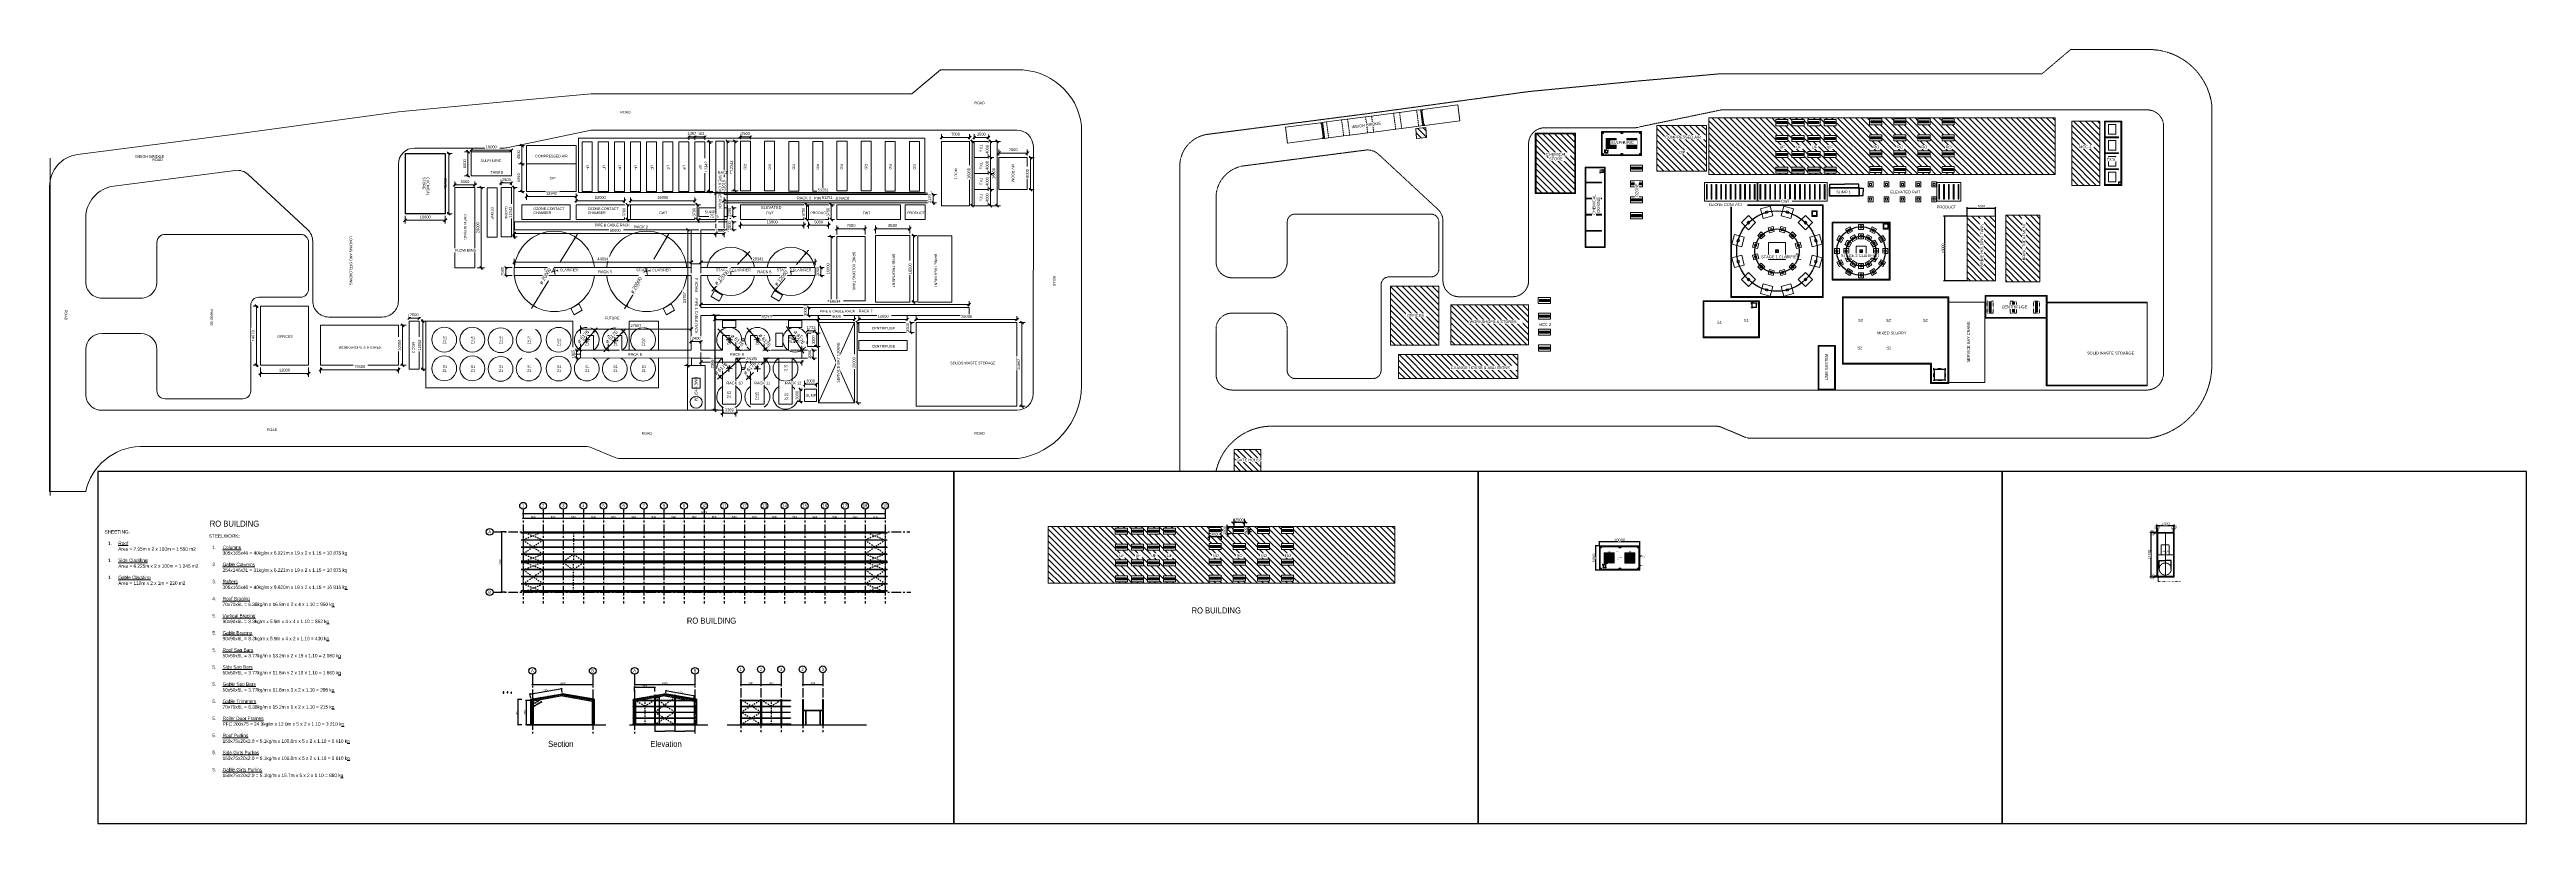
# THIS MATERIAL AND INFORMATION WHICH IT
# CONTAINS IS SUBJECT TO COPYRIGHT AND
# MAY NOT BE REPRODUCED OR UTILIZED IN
# Model space of a CAD drawing. Header units: millimetres. Extents: x 14826 to 891005, y -311366 to 56117.
# Drawn here: x 14826 to 630442, y -136285 to 56117 of the extents above; entities that cross this region are included whole.
import ezdxf
from ezdxf.enums import TextEntityAlignment as Align

# ---------------------------------------------------------------- set-up
doc = ezdxf.new("R2010")
doc.units = ezdxf.units.MM
for name, pattern in [('CENTER', [50.8, 31.75, -6.35, 6.35, -6.35]), ('Dash', [6.35, 3.175, -3.175]), ('DASHDOT', [25.4, 12.7, -6.35, 0, -6.35]), ('Hidden', [7.14375, 4.7625, -2.38125]), ('IMPORT-DASHED', [0])]:
    doc.linetypes.add(name, pattern=pattern)
for name, color, linetype, lineweight in [('A-ANNO-DIMS', 7, 'Continuous', 9), ('A-ANNO-DIMS-350', 7, 'Continuous', 9), ('A-DETL-GENF', 7, 'Continuous', 9), ('A-DETL-HDLN', 7, 'Hidden', 9), ('A-DETL-MBND', 7, 'Continuous', 9), ('A-DETL-MEDM', 7, 'Continuous', 18), ('A-DETL-THIN', 7, 'Continuous', 9), ('A-FLOR', 7, 'Continuous', 9), ('A-FLOR-HDLN', 7, 'Dash', 9), ('A-WALL', 7, 'Continuous', 9), ('A-WALL-HDLN', 7, 'Dash', 9), ('FUTURE', 7, 'IMPORT-DASHED', 9), ('G-ANNO-TEXT', 7, 'Continuous', 9), ('PDF3_Geometry', 7, 'Continuous', 9), ('PDF3_Text', 7, 'Continuous', 9), ('S-BEAM', 7, 'Continuous', 9), ('S-BEAM-HDLN', 7, 'Dash', 9), ('S-COLS', 7, 'Continuous', 9), ('S-FLOR-SYMB', 7, 'Continuous', 9), ('S-FNDN', 7, 'Continuous', 9), ('S-FNDN-HDLN', 7, 'Dash', 9), ('S-FNDN-IDEN', 7, 'Continuous', 9)]:
    doc.layers.add(name, color=color, linetype=linetype, lineweight=lineweight)
for name, color, linetype in [('AFR-STEEL SECTIONS', 3, 'Continuous'), ('AUR-CENTRELINES', 6, 'DASHDOT'), ('AUR-DIMS', 7, 'Continuous'), ('AUR-GRID CIRC', 3, 'Continuous'), ('AUR-GRID TEXT', 2, 'Continuous'), ('AUR-GRIDS', 7, 'CENTER'), ('AUR-SECTIONS', 3, 'Continuous')]:
    doc.layers.add(name, color=color, linetype=linetype)
doc.layers.add('LAYOUT IMPORT_dwg', color=7, linetype='Continuous', lineweight=9, true_color=0x767676)
doc.styles.add('Arial', font='arial.ttf', dxfattribs={"height": 636.361708})
doc.styles.add('Arial_1', font='arial.ttf', dxfattribs={"height": 636.4})
doc.styles.add('Arial_2', font='arial.ttf', dxfattribs={"height": 0.18})
doc.styles.add('Arial_3', font='arial.ttf', dxfattribs={"height": 700})
doc.styles.add('Arial_4', font='arial.ttf', dxfattribs={"width": 0.9, "height": 700})
doc.styles.add('Arial_5', font='arial.ttf', dxfattribs={"height": 875})
doc.styles.add('ArialN', font='ARIALN.TTF')
doc.dimstyles.new('1-150', dxfattribs={"dimscale": 150, "dimtxt": 2.5, "dimasz": 1.5, "dimexe": 1, "dimexo": 2, "dimgap": 1, "dimtad": 1, "dimdec": 0, "dimzin": 0, "dimdsep": 46, "dimtxsty": 'Standard', "dimblk": 'OBLIQUE', "dimcen": 0, "dimdle": 1, "dimclrd": 7, "dimclre": 7, "dimclrt": 3, "dimadec": 0, "dimazin": 0, "dimtfac": 1, "dimtdec": 0, "dimtix": 1, "dimtmove": 2, "dimatfit": 0, "dimfxl": 6.5, "dimfxlon": 1, "dimtolj": 1, "dimtzin": 0, "dimarcsym": 0})
doc.dimstyles.new('Diameter_-_2_5mm_Arial', dxfattribs={"dimscale": 304.8, "dimtxt": 892.726975, "dimasz": 1.722441, "dimexe": 2.755906, "dimexo": 0, "dimgap": 1.722441, "dimtad": 1, "dimjust": 3, "dimdec": 0, "dimzin": 0, "dimdsep": 46, "dimtxsty": 'Arial_5', "dimsah": 1, "dimcen": 0.09, "dimdle": 2.755906, "dimazin": 0, "dimtfac": 1, "dimtdec": 4, "dimtix": 1, "dimtmove": 0, "dimatfit": 2, "dimfxl": 1, "dimtvp": 1, "dimtfill": 1, "dimtolj": 1, "dimtzin": 0, "dimarcsym": 2})
doc.dimstyles.new('Diameter_-_2_5mm_Arial_1', dxfattribs={"dimscale": 304.8, "dimtxt": 892.726975, "dimasz": 1.722441, "dimexe": 2.755906, "dimexo": 0, "dimgap": 1.722441, "dimtad": 1, "dimjust": 3, "dimdec": 0, "dimzin": 0, "dimdsep": 46, "dimtxsty": 'Arial_5', "dimsah": 1, "dimcen": 0.09, "dimdle": 2.755906, "dimazin": 0, "dimtfac": 1, "dimtdec": 4, "dimtix": 1, "dimtmove": 0, "dimatfit": 2, "dimfxl": 1, "dimtvp": 1, "dimtfill": 1, "dimtolj": 1, "dimtzin": 0, "dimarcsym": 2})
doc.dimstyles.new('Diameter_-_2_5mm_Arial_2', dxfattribs={"dimscale": 304.8, "dimtxt": 892.726975, "dimasz": 1.722441, "dimexe": 2.755906, "dimexo": 0, "dimgap": 1.722441, "dimtad": 1, "dimjust": 3, "dimdec": 0, "dimzin": 0, "dimdsep": 46, "dimtxsty": 'Arial_5', "dimsah": 1, "dimcen": 0.09, "dimdle": 2.755906, "dimazin": 0, "dimtfac": 1, "dimtdec": 4, "dimtix": 1, "dimtmove": 0, "dimatfit": 2, "dimfxl": 1, "dimtvp": 1, "dimtfill": 1, "dimtolj": 1, "dimtzin": 0, "dimarcsym": 2})
doc.dimstyles.new('Greene_Arch_tick_-_2_5mm_Arial', dxfattribs={"dimscale": 304.8, "dimtxt": 255.06485, "dimasz": 0.656168, "dimexe": 0.787402, "dimexo": 0.492126, "dimgap": 0.246063, "dimtad": 1, "dimdec": 0, "dimzin": 0, "dimdsep": 46, "dimtxsty": 'Arial', "dimblk1": 'OBLIQUE', "dimblk2": 'OBLIQUE', "dimsah": 1, "dimcen": 0.09, "dimazin": 0, "dimtfac": 1, "dimtdec": 4, "dimtix": 1, "dimtmove": 0, "dimatfit": 3, "dimfxl": 1, "dimtvp": 1, "dimtfill": 1, "dimtolj": 1, "dimtzin": 0, "dimarcsym": 2})
doc.dimstyles.new('Greene_Arch_tick_-_2_5mm_Arial_1', dxfattribs={"dimscale": 304.8, "dimtxt": 127.532425, "dimasz": 0.328084, "dimexe": 0.393701, "dimexo": 0.246063, "dimgap": 0.123031, "dimtad": 1, "dimdec": 0, "dimzin": 0, "dimdsep": 46, "dimtxsty": 'Arial_3', "dimblk1": 'OBLIQUE', "dimblk2": 'OBLIQUE', "dimsah": 1, "dimcen": 0.09, "dimazin": 0, "dimtfac": 1, "dimtdec": 4, "dimtix": 1, "dimtmove": 0, "dimatfit": 3, "dimfxl": 1, "dimtvp": 1, "dimtfill": 1, "dimtolj": 1, "dimtzin": 0, "dimarcsym": 2})
doc.dimstyles.new('Greene_Arch_tick_-_2mm', dxfattribs={"dimscale": 304.8, "dimtxt": 714.18158, "dimasz": 2.296588, "dimexe": 2.755906, "dimexo": 1.722441, "dimgap": 0.86122, "dimtad": 1, "dimdec": 0, "dimzin": 0, "dimdsep": 46, "dimtxsty": 'Arial_3', "dimblk1": 'OBLIQUE', "dimblk2": 'OBLIQUE', "dimsah": 1, "dimcen": 0.09, "dimazin": 0, "dimtfac": 1, "dimtdec": 4, "dimtix": 1, "dimtmove": 0, "dimatfit": 3, "dimfxl": 1, "dimtvp": 1, "dimtfill": 1, "dimtolj": 1, "dimtzin": 0, "dimarcsym": 2})
doc.dimstyles.get("Standard").update_dxf_attribs({"dimtxt": 0.18, "dimasz": 0.18, "dimexe": 0.18, "dimexo": 0.0625, "dimgap": 0.09, "dimtad": 0, "dimtih": 1, "dimtoh": 1, "dimdec": 4, "dimzin": 0, "dimdsep": 46, "dimtxsty": 'Standard', "dimcen": 0.09, "dimadec": 0, "dimazin": 0, "dimtfac": 1, "dimtdec": 4, "dimtofl": 0, "dimtmove": 0, "dimatfit": 3, "dimfxl": 1, "dimtolj": 1, "dimtzin": 0, "dimarcsym": 0})
pattern_1 = [(135, (280913.6, 5048), (-742.462, -742.462), [])]

# ---------------------------------------------------------------- blocks, each defined once
blk = doc.blocks.new('LAYOUT IMPORT_dwg__U2-326937-LEVEL 1')
at = {"layer": 'PDF3_Geometry', "flags": 128}
blk.add_lwpolyline([(1650, 781), (1650, 867), (-1650, 867), (-1650, -867), (-842, -867), (842, -867), (1650, -867), (1650, 113), (1650, 405)], close=True, dxfattribs=at)
blk = doc.blocks.new('LAYOUT IMPORT_dwg__U3-326938-LEVEL 1')
blk.add_blockref('LAYOUT IMPORT_dwg__U2-326937-LEVEL 1', (944555, 32537))
for p, rotation in [((940600, 28582), 89.99999999999997), ((944555, 24628), 180)]:
    blk.add_blockref('LAYOUT IMPORT_dwg__U2-326937-LEVEL 1', p, dxfattribs=dict(rotation=rotation))
blk = doc.blocks.new('LAYOUT IMPORT_dwg-326166-LEVEL 1')
at = {"lineweight": 9}
for p, q in [((-28842, 327399), (-93668, 327399)), ((-26933, 315379), (-88522, 315417)), ((-22851, 83899), (-22851, 311338)), ((-10868, 212791), (-10868, 311765)), ((-44685, 261983), (-24685, 270983)), ((-92491, 258422), (-92491, 255803)), ((-69722, 230410), (-69722, 232810)), ((-58391, 232810), (-59253, 232810)), ((-59253, 232810), (-59253, 231610)), ((-59253, 230410), (-59253, 231610)), ((-58391, 230410), (-59253, 230410)), ((-13535, 205681), (-11184, 211232)), ((-13851, 93398), (-13851, 204121)), ((-88054, 183933), (-88054, 161598)), ((-84054, 157598), (-50045, 157598)), ((-46045, 153598), (-46045, 140311)), ((-50045, 136311), (-64851, 136311)), ((-67784, 135031), (-81460, 120285)), ((-66597, 99598), (-66597, 133294)), ((-64597, 135294), (-52971, 135294)), ((-50971, 133294), (-50971, 122914)), ((-82493, 117051), (-78583, 86872)), ((-48971, 120914), (-27716, 120914)), ((-25716, 118914), (-25716, 99598)), ((-54751, 97598), (-64597, 97598)), ((-50751, 83899), (-50751, 93598)), ((-41971, 93598), (-41971, 83899)), ((-27716, 97598), (-37971, 97598)), ((-70650, 79899), (-54751, 79899)), ((-37971, 79899), (-26851, 79899)), ((-85532, 71038), (-1678, 71038))]:
    blk.add_line(p, q, dxfattribs=at)
at = {"lineweight": 9, "flags": 128}
for points in [[(-107491, 311338), (-107491, 292314), (-101491, 285221), (-101491, 205507), (-99656, 184637), (-97044, 157598), (-91493, 117051), (-87583, 86872), (-86429, 77880)], [(-92491, 311338), (-92491, 205507), (-88302, 185319)], [(-37792, 245135), (-37792, 241504), (-41440, 241504), (-41440, 238135), (-37792, 238135), (-37792, 232810), (-46406, 232810), (-46406, 299444), (-48406, 299444), (-48406, 232810), (-56391, 232810), (-56391, 246235), (-56391, 261151), (-58391, 261151), (-58391, 246235), (-58391, 232810), (-67722, 232810), (-67722, 236533), (-67722, 238533), (-74395, 238533), (-74395, 289784), (-76524, 289784), (-76524, 238533), (-89740, 238533), (-89740, 236533), (-74395, 236533), (-69722, 236533), (-69722, 186443), (-67722, 186443), (-67722, 230410), (-58391, 230410), (-58391, 209326), (-58391, 186376), (-56391, 186376), (-56391, 209376)], [(-44685, 270983), (-24685, 270983), (-24685, 261983), (-44685, 261983), (-44685, 270983), (-24685, 261983)], [(-35792, 255504), (-24348, 255504), (-24348, 252135), (-35792, 252135), (-35792, 248504), (-35792, 257891), (-37792, 257891), (-41440, 257891), (-41440, 254521), (-37792, 254521), (-37792, 248504), (-41440, 248504), (-41440, 245135), (-37792, 245135)], [(-35792, 248504), (-24348, 248504), (-24348, 245135), (-35792, 245135), (-35792, 241504), (-24348, 241504), (-24348, 238135), (-35792, 238135), (-35792, 232810), (-35792, 230410), (-35867, 202793)], [(-73215, 238533), (-73215, 239860), (-71015, 239860), (-71015, 238533)], [(-71015, 236533), (-71015, 232284), (-73215, 232284), (-73215, 236533)], [(-56391, 209326), (-56391, 230410), (-37792, 230410), (-37792, 213104), (-41440, 213104), (-41440, 209735), (-37792, 209735)], [(-37792, 209735), (-37792, 206103), (-41440, 206103), (-41440, 202843), (-35867, 202843)], [(-78494, 70899), (-70650, 70899), (-2636, 70899), (-2636, 79899)]]:
    blk.add_lwpolyline(points, dxfattribs=at)
for points in [[(-44685, 286252), (-44685, 311338), (-23877, 311338), (-23877, 286252)], [(-89713, 300716), (-89713, 304216), (-85713, 304216), (-85713, 300716)], [(-85713, 300716), (-85713, 304216), (-81713, 304216), (-81713, 300716)], [(-81713, 300716), (-81713, 304216), (-77713, 304216), (-77713, 300716)], [(-77713, 300716), (-77713, 304216), (-73713, 304216), (-73713, 300716)], [(-49780, 276194), (-49780, 284694), (-66280, 284694), (-66280, 276194)], [(-44685, 284073), (-42185, 284073), (-42185, 272073), (-44685, 272073)], [(-66030, 273608), (-50030, 273608), (-50030, 266608), (-66030, 266608)], [(-89713, 263107), (-89713, 260604), (-77371, 260604), (-77371, 263107)], [(-73965, 259542), (-73965, 264542), (-70265, 264542), (-70265, 259542)], [(-28085, 258534), (-28085, 261534), (-25085, 261534), (-25085, 258534)], [(-89713, 257108), (-89713, 254606), (-77371, 254606), (-77371, 257108)], [(-73965, 242608), (-73965, 258408), (-70265, 258408), (-70265, 242608)], [(-52649, 251094), (-51133, 250219), (-49984, 252211), (-51499, 253086)], [(-89740, 251108), (-89740, 248606), (-77398, 248606), (-77398, 251108)], [(-89740, 245111), (-89740, 242608), (-77398, 242608), (-77398, 245111)], [(-40605, 242908), (-40605, 243731), (-40155, 243731), (-40155, 242908)], [(-33428, 242908), (-33428, 243731), (-32978, 243731), (-32978, 242908)], [(-52649, 236178), (-51133, 235303), (-49984, 237295), (-51499, 238170)], [(-89566, 233769), (-89566, 231266), (-77224, 231266), (-77224, 233769)], [(-89566, 229769), (-89566, 227266), (-77224, 227266), (-77224, 229769)], [(-70265, 231293), (-70265, 215293), (-73965, 215293), (-73965, 231293)], [(-35792, 230460), (-35792, 232760), (-33954, 232760), (-33954, 230460)], [(-33954, 229495), (-33954, 233836), (-22851, 233836), (-22851, 229495)], [(-30849, 230610), (-30849, 232610), (-28349, 232610), (-28349, 230610)], [(-89566, 225795), (-89566, 223292), (-77224, 223292), (-77224, 225795), (-89566, 225795), (-89566, 223292), (-77224, 223292), (-77224, 225795)], [(-89566, 221795), (-89566, 219292), (-77224, 219292), (-77224, 221795)], [(-49286, 225378), (-47770, 226252), (-46620, 224261), (-48136, 223386)], [(-73965, 213774), (-73965, 201774), (-70265, 201774), (-70265, 213774)], [(-49286, 202428), (-47770, 203303), (-46620, 201311), (-48136, 200436)], [(-84149, 189455), (-88649, 189455), (-88649, 201797), (-84149, 201797)], [(-84149, 201797), (-77238, 201797), (-77238, 189455), (-84149, 189455)], [(-87149, 175677), (-87149, 185677), (-81149, 185677), (-81149, 175677)], [(-65944, 183174), (-65944, 185677), (-78285, 185677), (-78285, 183174)], [(-58245, 176643), (-58245, 171643), (-78245, 171643), (-78245, 176643)], [(-86703, 159253), (-86703, 169253), (-71703, 169253), (-71703, 159253)], [(-33044, 162764), (-33044, 160264), (-45044, 160264), (-45044, 162764)], [(-44044, 157598), (-34044, 157598), (-34044, 138264), (-44044, 138264)], [(-48710, 135294), (-34037, 135294), (-34037, 123294), (-48710, 123294)]]:
    blk.add_lwpolyline(points, close=True, dxfattribs=at)
at = {"lineweight": 9}
for centre, radius in [((-40380, 256206), 3088), ((-24850, 231610), 1500)]:
    blk.add_circle(centre, radius, dxfattribs=at)
for centre, radius, start, end in [((-91705, 311730), 15791, 97.141621, 181.422466), ((-29158, 308886), 18516, 8.946373, 89.022506), ((-88381, 311309), 4111, 90.980452, 179.592207), ((-26962, 311268), 4111, 0.980452, 89.592207), ((-40380, 246819), 3088, 33.060794, 326.939206), ((-33203, 246819), 3088, 33.060794, 146.939206), ((-57391, 240235), 6000, 99.594068, 260.405932), ((-57391, 240235), 6000, 279.594068, 80.405932), ((-40380, 239819), 3088, 33.060794, 326.939206), ((-33203, 246819), 3088, 213.060794, 326.939206), ((-33203, 239819), 3088, 33.060794, 146.939206), ((-33203, 239819), 3088, 213.060794, 326.939206), ((-57391, 219326), 10000, 95.73917, 264.26083), ((-57391, 219326), 10000, 275.73917, 84.26083), ((-40253, 211419), 3088, 37.148971, 322.851029), ((-14868, 212791), 4000, 337.050743, 0), ((-57391, 196376), 10000, 275.73917, 84.26083), ((-40380, 204419), 3088, 33.060794, 329.325349), ((-9851, 204121), 4000, 157.050743, 180), ((-92054, 183933), 4000, 360, 20.264188), ((-84054, 161598), 4000, 180, 270), ((-50045, 153598), 4000, 360, 90), ((-64851, 132311), 4000, 90, 137.157683), ((-50045, 140311), 4000, 270, 0), ((-64597, 133294), 2000, 90, 180), ((-52971, 133294), 2000, 0, 90), ((-78527, 117565), 4000, 137.157683, 187.382097), ((-48971, 122914), 2000, 180, 270), ((-27716, 118914), 2000, 0, 90), ((-64597, 99598), 2000, 180, 270), ((-27716, 99598), 2000, 270, 0), ((-54751, 93598), 4000, 360, 90), ((-37971, 93598), 4000, 90, 180), ((358, 93796), 14215, 181.605182, 257.841307), ((-70650, 87899), 8000, 187.382097, 270), ((-54751, 83899), 4000, 270, 0), ((-37971, 83899), 4000, 180, 270), ((-26851, 83899), 4000, 270, 0), ((-78494, 78899), 8000, 187.318794, 270)]:
    blk.add_arc(centre, radius, start, end, dxfattribs=at)
at = {"layer": 'FUTURE', "color": 1, "linetype": 'Continuous', "true_color": 0xff0000, "flags": 128}
for points in [[(-77713, 306879), (-77713, 313879), (-85713, 313879), (-85713, 306879)], [(-49738, 286694), (-49738, 295194), (-66238, 295194), (-66238, 286694)], [(-89713, 287107), (-89713, 284604), (-77371, 284604), (-77371, 287107)], [(-73965, 283560), (-73965, 288560), (-70265, 288560), (-70265, 283560)], [(-40186, 284073), (-37686, 284073), (-37686, 272073), (-40186, 272073)], [(-89713, 281108), (-89713, 278606), (-77371, 278606), (-77371, 281108)], [(-73965, 266608), (-73965, 282408), (-70265, 282408), (-70265, 266608)], [(-89740, 275108), (-89740, 272606), (-77398, 272606), (-77398, 275108)], [(-89740, 269111), (-89740, 266608), (-77398, 266608), (-77398, 269111)], [(-89616, 217796), (-89616, 215293), (-77274, 215293), (-77274, 217796)], [(-89580, 213795), (-89580, 211292), (-77238, 211292), (-77238, 213795), (-89580, 213795), (-89580, 211292), (-77238, 211292), (-77238, 213795)], [(-89580, 209795), (-89580, 207292), (-77238, 207292), (-77238, 209795)], [(-89580, 205796), (-89580, 203293), (-77238, 203293), (-77238, 205796)], [(-73965, 200274), (-73965, 188274), (-70265, 188274), (-70265, 200274)], [(-65861, 179675), (-65861, 182178), (-78203, 182178), (-78203, 179675)]]:
    blk.add_lwpolyline(points, close=True, dxfattribs=at)
for points in [[(-37792, 214950), (-45044, 214950), (-45044, 222231), (-37792, 222231)], [(-35792, 222231), (-28474, 222231), (-28474, 214858)], [(-28474, 214985), (-28474, 164383), (-45044, 164383), (-45044, 200983), (-36789, 200983), (-36789, 202793)]]:
    blk.add_lwpolyline(points, dxfattribs=at)
at = {"layer": 'FUTURE', "color": 1, "linetype": 'Continuous', "true_color": 0xff0000}
for centre in [(-40380, 197419), (-33241, 197418), (-40291, 182986), (-33152, 182986), (-40417, 175985), (-33279, 175985), (-40417, 168985), (-33279, 168985)]:
    blk.add_circle(centre, 3088, dxfattribs=at)
for centre, radius, start, end in [((-57391, 255151), 6000, 99.594068, 260.405932), ((-57391, 255151), 6000, 279.594068, 80.405932), ((-33203, 253819), 3088, 213.060794, 146.939206), ((-26203, 253819), 3088, 213.060794, 146.939206), ((-26203, 246819), 3088, 33.060794, 146.939206), ((-26203, 246819), 3088, 213.060794, 326.939206), ((-26203, 239819), 3088, 33.060794, 146.939206), ((-26203, 239819), 3088, 213.060794, 33.060794), ((-40342, 218419), 3088, 34.316803, 326.939206), ((-33203, 218418), 3088, 213.04823, 146.939206), ((-33114, 211419), 3088, 207.744738, 151.942195), ((-57391, 196376), 10000, 95.73917, 264.26083), ((-33241, 204418), 3088, 211.748589, 147.938343), ((-40380, 189985), 3088, 213.04823, 146.939206), ((-33241, 189985), 3088, 213.04823, 146.939206)]:
    blk.add_arc(centre, radius, start, end, dxfattribs=at)
at = {"layer": 'PDF3_Geometry', "flags": 128}
for points in [[(-73713, 292574), (-73713, 299574), (-89713, 299574), (-89713, 292574)], [(-45115, 241469), (-45201, 241469), (-45201, 238169), (-43468, 238169), (-43468, 238978), (-43468, 240661), (-43468, 241469), (-44447, 241469), (-44740, 241469)]]:
    blk.add_lwpolyline(points, close=True, dxfattribs=at)
blk.add_blockref('LAYOUT IMPORT_dwg__U3-326938-LEVEL 1', (-984934, 227623))
at = {"lineweight": 9, "insert": (-59253, 231610), "char_height": 0.18, "width": 1.42, "attachment_point": 2, "line_spacing_factor": 0.941778, "style": 'Arial_2'}
blk.add_mtext('2400.0000', dxfattribs=at)
at = {"layer": 'PDF3_Text', "attachment_point": 1, "line_spacing_factor": 0.941778}
for s, insert, char_height, width, style in [('ROAD', (-56255, 320899), 636.4, 3060.98, 'Arial'), ('MV ROOM', (-83996, 310667), 636.4, 5179.52, 'Arial'), ("TX's", (-88889, 302741), 636.4, 2087.39, 'Arial'), ("TX's", (-84575, 302741), 636.4, 2087.39, 'Arial'), ("TX's", (-80659, 302741), 636.4, 2087.39, 'Arial'), ("TX's", (-76659, 302741), 636.4, 2087.39, 'Arial'), ('MCC 1', (-83000, 296477), 636.4, 3294.64, 'Arial'), ('BRINE TREATMENT', (-61770, 291500), 636.4, 10008.55, 'Arial_1'), ('RO', (-84047, 286168), 636.4, 1588.91, 'Arial'), ('RO', (-84047, 280177), 636.4, 1588.91, 'Arial'), ('BRINE TREATMENT', (-61812, 281000), 636.4, 10008.55, 'Arial_1'), ('RO', (-84047, 274149), 636.4, 1588.91, 'Arial'), ('BRINE HOLDING TANK', (-62303, 271149), 636.4, 11488.42, 'Arial_1'), ('RO', (-84047, 268077), 636.4, 1588.91, 'Arial'), ('RO', (-84047, 262166), 636.4, 1588.91, 'Arial'), ('RO', (-84047, 256177), 636.4, 1588.91, 'Arial'), ('RO', (-84047, 250149), 636.4, 1588.91, 'Arial'), ('RO', (-84047, 244077), 636.4, 1588.91, 'Arial'), ('PIPE & CABLE RACK', (-81682, 237866), 636.36, 10444.72, 'Arial'), ('UF', (-83889, 232972), 636.4, 1409.76, 'Arial'), ('UF', (-83838, 228938), 636.4, 1409.76, 'Arial'), ('PIPE & CABLE RACK', (-50714, 231992), 636.36, 10444.72, 'Arial'), ('LIME SYSTEM', (-31106, 231864), 636.36, 7118.92, 'Arial'), ('UF', (-83838, 224959), 636.4, 1409.76, 'Arial'), ('UF', (-83853, 220972), 636.4, 1409.76, 'Arial'), ('UF', (-83853, 216938), 636.4, 1409.76, 'Arial'), ('UF', (-83853, 212959), 636.4, 1409.76, 'Arial'), ('UF', (-83853, 209051), 636.4, 1409.76, 'Arial'), ('UF', (-83853, 205013), 636.4, 1409.76, 'Arial'), ('OZONE', (-73542, 184719), 636.4, 3769.76, 'Arial_1'), ('OZONE', (-73459, 181220), 636.4, 3769.76, 'Arial_1'), ('CHEM DOSING', (-71643, 174513), 636.4, 7594.04, 'Arial_1'), ('CHEMICAL\\PSTORE', (-80836, 165269), 636.4, 5436.55, 'Arial'), ('MCC 2', (-39848, 161660), 636.4, 3294.64, 'Arial'), ('LOADING AND OFFLOADING', (-66121, 146123), 636.36, 14494.88, 'Arial'), ('PARKING', (-47914, 111520), 636.4, 4774.51, 'Arial'), ('ROAD', (-47816, 75312), 636.4, 3060.98, 'Arial')]:
    blk.add_mtext(s, dxfattribs=dict(at, insert=insert, char_height=char_height, width=width, style=style))
at = {"layer": 'PDF3_Text', "attachment_point": 1, "rotation": 90, "line_spacing_factor": 0.941778}
for s, insert, char_height, width, style in [('ROAD', (-99597, 300755), 636.4, 3060.98, 'Arial'), ('SOLIDS WASTE STORAGE', (-34927, 294767), 636.36, 13443.39, 'Arial'), ('ROAD', (-17435, 300755), 636.4, 3060.98, 'Arial'), ('PRODUCT', (-72255, 284043), 636.4, 5234.04, 'Arial'), ('CENTRIFUGE', (-43582, 275273), 636.4, 6885.26, 'Arial'), ('CENTRIFUGE', (-39083, 275273), 636.4, 6885.26, 'Arial'), ('FWT', (-72244, 272976), 636.4, 2289.89, 'Arial'), ('PIPE & CABLE RACK', (-47828, 262345), 636.36, 10444.72, 'Arial'), ('PIPE & CABLE RACK', (-75847, 260944), 636.36, 10444.72, 'Arial'), ('PRODUCT', (-72255, 260025), 636.4, 5234.04, 'Arial'), ('STAGE 2 CLARIFIER', (-58070, 251600), 636.4, 10320.1, 'Arial_1'), ('SUMP', (-26882, 258863), 636.4, 3060.98, 'Arial'), ('MIXED\\PSLUDGE', (-41258, 254592), 636.4, 4361.7, 'Arial'), ('S2\\PZ2', (-34147, 253378), 636.4, 1300.72, 'Arial'), ('S2\\PZ3', (-27115, 253517), 636.4, 1300.72, 'Arial'), ('FWT', (-72244, 248976), 636.4, 2289.89, 'Arial'), ('S2\\PZ1', (-40907, 246353), 636.4, 1300.72, 'Arial'), ('S2\\PZ2', (-34871, 246270), 636.4, 1300.72, 'Arial'), ('S2\\PZ1', (-27236, 246218), 636.4, 1300.72, 'Arial'), ('STAGE 2 CLARIFIER', (-58070, 236529), 636.4, 10320.1, 'Arial_1'), ('S2\\PZ4', (-40907, 239276), 636.4, 1300.72, 'Arial'), ('S2\\PZ3', (-34972, 239210), 636.4, 1300.72, 'Arial'), ('S2\\PZ4', (-27537, 239210), 636.4, 1300.72, 'Arial'), ('SUMP', (-72480, 233712), 636.4, 3060.98, 'Arial'), ('CWT', (-72255, 222396), 636.4, 2406.73, 'Arial'), ('STAGE 1 CLARIFIER', (-58070, 216673), 636.4, 10320.1, 'Arial_1'), ('S1\\PZ1', (-40643, 218029), 636.4, 1300.72, 'Arial'), ('S1\\PZ1', (-34000, 218057), 636.4, 1300.72, 'Arial'), ('ROAD', (-17435, 218044), 636.4, 3060.98, 'Arial'), ('ROAD', (-97291, 212767), 636.4, 3060.98, 'Arial'), ('OZONE CONTACT\\PCHAMBER', (-73284, 204656), 636.36, 9089.48, 'Arial'), ('PIPE & CABLE RACK', (-69220, 206374), 636.36, 10444.72, 'Arial'), ('FUTURE', (-46093, 208928), 636.4, 4291.6, 'Arial'), ('S1\\PZ1', (-40643, 211110), 636.4, 1300.72, 'Arial'), ('S1\\PZ1', (-34000, 211028), 636.4, 1300.72, 'Arial'), ('S1\\PZ1', (-40643, 203942), 636.4, 1300.72, 'Arial'), ('S1\\PZ1', (-34000, 204040), 636.4, 1300.72, 'Arial'), ('COMPRESSED AIR', (-86371, 191633), 636.36, 9603.54, 'Arial'), ('OZONE CONTACT\\PCHAMBER', (-73284, 191156), 636.36, 9089.48, 'Arial'), ('STAGE 1 CLARIFIER', (-58070, 193723), 636.4, 10320.1, 'Arial_1'), ('S1\\PZ1', (-40643, 197026), 636.4, 1300.72, 'Arial'), ('S1\\PZ1', (-34000, 197026), 636.4, 1300.72, 'Arial'), ('CIP', (-80880, 195218), 636.4, 1768.05, 'Arial'), ('S1\\PZ1', (-41176, 189624), 636.4, 1300.72, 'Arial'), ('S1\\PZ1', (-34037, 189624), 636.4, 1300.72, 'Arial'), ('SULPHURIC', (-85223, 178023), 636.4, 6121.96, 'Arial'), ('S1\\PZ1', (-41176, 182595), 636.4, 1300.72, 'Arial'), ('S1\\PZ1', (-34037, 182595), 636.4, 1300.72, 'Arial'), ('S1\\PZ1', (-41176, 175607), 636.4, 1300.72, 'Arial'), ('S1\\PZ1', (-34037, 175607), 636.4, 1300.72, 'Arial'), ('S1\\PZ1', (-41176, 168593), 636.4, 1300.72, 'Arial'), ('S1\\PZ1', (-34037, 168593), 636.4, 1300.72, 'Arial'), ('WORKSHOPS & STORES', (-38789, 142757), 636.36, 12672.31, 'Arial'), ('OFFICES', (-41498, 127477), 636.4, 4595.37, 'Arial'), ('ROAD', (-18349, 124923), 636.4, 3060.98, 'Arial'), ('ROAD', (-85488, 96465), 636.4, 3060.98, 'Arial')]:
    blk.add_mtext(s, dxfattribs=dict(at, insert=insert, char_height=char_height, width=width, style=style))
blk = doc.blocks.new('DIMBLOCK1-LEVEL 1')
at = {"layer": 'A-ANNO-DIMS-350', "lineweight": 35, "transparency": 16777216}
for p, q in [((244642, 34246), (244292, 33896)), ((244642, 34246), (244992, 34596)), ((248142, 34246), (247792, 33896)), ((248142, 34246), (248492, 34596))]:
    blk.add_line(p, q, dxfattribs=at)
at = {"layer": 'A-ANNO-DIMS-350', "transparency": 16777216}
for p, q in [((244642, 34246), (244642, 35086)), ((244642, 34246), (248142, 34246)), ((244642, 34246), (244642, 33810)), ((248142, 34246), (248142, 35086)), ((248142, 34246), (248142, 33810))]:
    blk.add_line(p, q, dxfattribs=at)
at = {"layer": 'A-ANNO-DIMS-350', "color": 0, "transparency": 16777216, "insert": (245315, 35418), "char_height": 700, "width": 2584.24, "attachment_point": 1, "line_spacing_factor": 0.941778, "style": 'Arial_3', "bg_fill": 3, "box_fill_scale": 1.25, "bg_fill_color": 256, "bg_fill_true_color": 13158600, "bg_fill_transparency": 0}
blk.add_mtext('3500', dxfattribs=at)
blk = doc.blocks.new('_Oblique')
at = {"color": 0, "linetype": 'ByBlock', "lineweight": -2}
blk.add_line((-0.5, -0.5), (0.5, 0.5), dxfattribs=at)
blk = doc.blocks.new('DIMBLOCK2-LEVEL 1')
at = {"layer": 'A-ANNO-DIMS-350', "transparency": 16777216}
for p, q in [((250330, 33285), (248667, 33285)), ((250330, 17285), (250330, 33285)), ((250330, 33285), (251170, 33285)), ((250330, 17285), (248667, 17285)), ((250330, 17285), (251170, 17285))]:
    blk.add_line(p, q, dxfattribs=at)
at = {"layer": 'A-ANNO-DIMS-350', "lineweight": 35, "transparency": 16777216}
for p, q in [((250330, 33285), (249980, 33635)), ((250330, 33285), (250680, 32935)), ((250330, 17285), (249980, 17635)), ((250330, 17285), (250680, 16935))]:
    blk.add_line(p, q, dxfattribs=at)
at = {"layer": 'A-ANNO-DIMS-350', "color": 0, "transparency": 16777216, "insert": (249159, 23939), "char_height": 700, "width": 3230.3, "attachment_point": 1, "rotation": 90, "line_spacing_factor": 0.941778, "style": 'Arial_3', "bg_fill": 3, "box_fill_scale": 1.25, "bg_fill_color": 256, "bg_fill_true_color": 13158600, "bg_fill_transparency": 0}
blk.add_mtext('16000', dxfattribs=at)
blk = doc.blocks.new('DIMBLOCK3-LEVEL 1')
at = {"layer": 'A-ANNO-DIMS-350', "lineweight": 35, "transparency": 16777216}
for p, q in [((248695, 21285), (248345, 21635)), ((248695, 21285), (249045, 20935)), ((248695, 17285), (248345, 17635)), ((248695, 17285), (249045, 16935))]:
    blk.add_line(p, q, dxfattribs=at)
at = {"layer": 'A-ANNO-DIMS-350', "transparency": 16777216}
for p, q in [((248695, 21285), (248667, 21285)), ((248695, 17285), (248695, 21285)), ((248695, 21285), (249535, 21285)), ((248695, 17285), (248667, 17285)), ((248695, 17285), (249535, 17285))]:
    blk.add_line(p, q, dxfattribs=at)
at = {"layer": 'A-ANNO-DIMS-350', "color": 0, "transparency": 16777216, "insert": (247524, 18209), "char_height": 700, "width": 2584.24, "attachment_point": 1, "rotation": 90, "line_spacing_factor": 0.941778, "style": 'Arial_3', "bg_fill": 3, "box_fill_scale": 1.25, "bg_fill_color": 256, "bg_fill_true_color": 13158600, "bg_fill_transparency": 0}
blk.add_mtext('4000', dxfattribs=at)
blk = doc.blocks.new('DIMBLOCK4-LEVEL 1')
at = {"layer": 'A-ANNO-DIMS-350', "lineweight": 35, "transparency": 16777216}
for p, q in [((248695, 25285), (248345, 25635)), ((248695, 25285), (249045, 24935)), ((248695, 21285), (248345, 21635)), ((248695, 21285), (249045, 20935))]:
    blk.add_line(p, q, dxfattribs=at)
at = {"layer": 'A-ANNO-DIMS-350', "transparency": 16777216}
for p, q in [((248695, 25285), (248667, 25285)), ((248695, 21285), (248695, 25285)), ((248695, 25285), (249535, 25285)), ((248695, 21285), (248667, 21285)), ((248695, 21285), (249535, 21285))]:
    blk.add_line(p, q, dxfattribs=at)
at = {"layer": 'A-ANNO-DIMS-350', "color": 0, "transparency": 16777216, "insert": (247524, 22209), "char_height": 700, "width": 2584.24, "attachment_point": 1, "rotation": 90, "line_spacing_factor": 0.941778, "style": 'Arial_3', "bg_fill": 3, "box_fill_scale": 1.25, "bg_fill_color": 256, "bg_fill_true_color": 13158600, "bg_fill_transparency": 0}
blk.add_mtext('4000', dxfattribs=at)
blk = doc.blocks.new('DIMBLOCK5-LEVEL 1')
at = {"layer": 'A-ANNO-DIMS-350', "lineweight": 35, "transparency": 16777216}
for p, q in [((248695, 29285), (248345, 29635)), ((248695, 25285), (248345, 25635)), ((248695, 29285), (249045, 28935)), ((248695, 25285), (249045, 24935))]:
    blk.add_line(p, q, dxfattribs=at)
at = {"layer": 'A-ANNO-DIMS-350', "transparency": 16777216}
for p, q in [((248695, 29285), (248667, 29285)), ((248695, 25285), (248667, 25285)), ((248695, 25285), (248695, 29285)), ((248695, 29285), (249535, 29285)), ((248695, 25285), (249535, 25285))]:
    blk.add_line(p, q, dxfattribs=at)
at = {"layer": 'A-ANNO-DIMS-350', "color": 0, "transparency": 16777216, "insert": (247524, 26209), "char_height": 700, "width": 2584.24, "attachment_point": 1, "rotation": 90, "line_spacing_factor": 0.941778, "style": 'Arial_3', "bg_fill": 3, "box_fill_scale": 1.25, "bg_fill_color": 256, "bg_fill_true_color": 13158600, "bg_fill_transparency": 0}
blk.add_mtext('4000', dxfattribs=at)
blk = doc.blocks.new('DIMBLOCK6-LEVEL 1')
at = {"layer": 'A-ANNO-DIMS-350', "lineweight": 35, "transparency": 16777216}
for p, q in [((248695, 33285), (248345, 33635)), ((248695, 33285), (249045, 32935)), ((248695, 29285), (248345, 29635)), ((248695, 29285), (249045, 28935))]:
    blk.add_line(p, q, dxfattribs=at)
at = {"layer": 'A-ANNO-DIMS-350', "transparency": 16777216}
for p, q in [((248695, 33285), (248667, 33285)), ((248695, 29285), (248695, 33285)), ((248695, 33285), (249535, 33285)), ((248695, 29285), (248667, 29285)), ((248695, 29285), (249535, 29285))]:
    blk.add_line(p, q, dxfattribs=at)
at = {"layer": 'A-ANNO-DIMS-350', "color": 0, "transparency": 16777216, "insert": (247524, 30209), "char_height": 700, "width": 2584.24, "attachment_point": 1, "rotation": 90, "line_spacing_factor": 0.941778, "style": 'Arial_3', "bg_fill": 3, "box_fill_scale": 1.25, "bg_fill_color": 256, "bg_fill_true_color": 13158600, "bg_fill_transparency": 0}
blk.add_mtext('4000', dxfattribs=at)
blk = doc.blocks.new('DIMBLOCK7-LEVEL 1')
at = {"layer": 'A-ANNO-DIMS-350', "lineweight": 35, "transparency": 16777216}
for p, q in [((236500, 34246), (236150, 33896)), ((236500, 34246), (236850, 34596)), ((243500, 34246), (243150, 33896)), ((243500, 34246), (243850, 34596))]:
    blk.add_line(p, q, dxfattribs=at)
at = {"layer": 'A-ANNO-DIMS-350', "transparency": 16777216}
for p, q in [((236500, 34246), (236500, 35086)), ((236500, 34246), (243500, 34246)), ((236500, 34246), (236500, 33810)), ((243500, 34246), (243500, 35086)), ((243500, 34246), (243500, 33810))]:
    blk.add_line(p, q, dxfattribs=at)
at = {"layer": 'A-ANNO-DIMS-350', "color": 0, "transparency": 16777216, "insert": (238924, 35418), "char_height": 700, "width": 2584.24, "attachment_point": 1, "line_spacing_factor": 0.941778, "style": 'Arial_3', "bg_fill": 3, "box_fill_scale": 1.25, "bg_fill_color": 256, "bg_fill_true_color": 13158600, "bg_fill_transparency": 0}
blk.add_mtext('7000', dxfattribs=at)
blk = doc.blocks.new('DIMBLOCK8-LEVEL 1')
at = {"layer": 'A-ANNO-DIMS-350', "lineweight": 35, "transparency": 16777216}
for p, q in [((244126, 33285), (243776, 33635)), ((244126, 33285), (244476, 32935)), ((244126, 17285), (243776, 17635)), ((244126, 17285), (244476, 16935))]:
    blk.add_line(p, q, dxfattribs=at)
at = {"layer": 'A-ANNO-DIMS-350', "transparency": 16777216}
for p, q in [((244126, 33285), (244025, 33285)), ((244126, 33285), (244126, 17285)), ((244126, 33285), (244966, 33285)), ((244126, 17285), (244025, 17285)), ((244126, 17285), (244966, 17285))]:
    blk.add_line(p, q, dxfattribs=at)
at = {"layer": 'A-ANNO-DIMS-350', "color": 0, "transparency": 16777216, "insert": (242954, 23939), "char_height": 700, "width": 3230.3, "attachment_point": 1, "rotation": 90, "line_spacing_factor": 0.941778, "style": 'Arial_3', "bg_fill": 3, "box_fill_scale": 1.25, "bg_fill_color": 256, "bg_fill_true_color": 13158600, "bg_fill_transparency": 0}
blk.add_mtext('16000', dxfattribs=at)
blk = doc.blocks.new('DIMBLOCK9-LEVEL 1')
at = {"layer": 'A-ANNO-DIMS-350', "transparency": 16777216}
for p, q in [((250805, 30392), (250805, 31232)), ((257805, 30392), (257805, 31232)), ((250805, 30392), (257805, 30392)), ((250805, 30392), (250805, 29810)), ((257805, 30392), (257805, 29810))]:
    blk.add_line(p, q, dxfattribs=at)
at = {"layer": 'A-ANNO-DIMS-350', "lineweight": 35, "transparency": 16777216}
for p, q in [((250805, 30392), (250455, 30042)), ((250805, 30392), (251155, 30742)), ((257805, 30392), (257455, 30042)), ((257805, 30392), (258155, 30742))]:
    blk.add_line(p, q, dxfattribs=at)
at = {"layer": 'A-ANNO-DIMS-350', "color": 0, "transparency": 16777216, "insert": (253228, 31563), "char_height": 700, "width": 2584.24, "attachment_point": 1, "line_spacing_factor": 0.941778, "style": 'Arial_3', "bg_fill": 3, "box_fill_scale": 1.25, "bg_fill_color": 256, "bg_fill_true_color": 13158600, "bg_fill_transparency": 0}
blk.add_mtext('7000', dxfattribs=at)
blk = doc.blocks.new('DIMBLOCK10-LEVEL 1')
at = {"layer": 'A-ANNO-DIMS-350', "lineweight": 35, "transparency": 16777216}
for p, q in [((258672, 29285), (258322, 29635)), ((258672, 29285), (259022, 28935)), ((258672, 21285), (258322, 21635)), ((258672, 21285), (259022, 20935))]:
    blk.add_line(p, q, dxfattribs=at)
at = {"layer": 'A-ANNO-DIMS-350', "transparency": 16777216}
for p, q in [((258672, 29285), (258330, 29285)), ((258672, 29285), (258672, 21285)), ((258672, 29285), (259512, 29285)), ((258672, 21285), (258330, 21285)), ((258672, 21285), (259512, 21285))]:
    blk.add_line(p, q, dxfattribs=at)
at = {"layer": 'A-ANNO-DIMS-350', "color": 0, "transparency": 16777216, "insert": (257501, 24209), "char_height": 700, "width": 2584.24, "attachment_point": 1, "rotation": 90, "line_spacing_factor": 0.941778, "style": 'Arial_3', "bg_fill": 3, "box_fill_scale": 1.25, "bg_fill_color": 256, "bg_fill_true_color": 13158600, "bg_fill_transparency": 0}
blk.add_mtext('8000', dxfattribs=at)
blk = doc.blocks.new('DIMBLOCK11-LEVEL 1')
at = {"layer": 'A-ANNO-DIMS-350', "lineweight": 35, "transparency": 16777216}
for p, q in [((186534, 34417), (186184, 34067)), ((186534, 34417), (186884, 34767)), ((189037, 34417), (188687, 34067)), ((189037, 34417), (189387, 34767))]:
    blk.add_line(p, q, dxfattribs=at)
at = {"layer": 'A-ANNO-DIMS-350', "transparency": 16777216}
for p, q in [((186534, 34417), (186534, 35257)), ((186534, 34417), (189037, 34417)), ((186534, 34417), (186534, 33837)), ((189037, 34417), (189037, 35257)), ((189037, 34417), (189037, 33837))]:
    blk.add_line(p, q, dxfattribs=at)
at = {"layer": 'A-ANNO-DIMS-350', "color": 0, "transparency": 16777216, "insert": (186709, 35589), "char_height": 700, "width": 2584.24, "attachment_point": 1, "line_spacing_factor": 0.941778, "style": 'Arial_3', "bg_fill": 3, "box_fill_scale": 1.25, "bg_fill_color": 256, "bg_fill_true_color": 13158600, "bg_fill_transparency": 0}
blk.add_mtext('2503', dxfattribs=at)
blk = doc.blocks.new('DIMBLOCK12-LEVEL 1')
at = {"layer": 'A-ANNO-DIMS-350', "transparency": 16777216}
for p, q in [((185144, 33312), (184304, 33312)), ((185144, 33312), (185144, 20970)), ((185144, 33312), (186009, 33312)), ((185144, 20970), (184304, 20970)), ((185144, 20970), (186009, 20970))]:
    blk.add_line(p, q, dxfattribs=at)
at = {"layer": 'A-ANNO-DIMS-350', "lineweight": 35, "transparency": 16777216}
for p, q in [((185144, 33312), (184794, 33662)), ((185144, 33312), (185494, 32962)), ((185144, 20970), (184794, 21320)), ((185144, 20970), (185494, 20620))]:
    blk.add_line(p, q, dxfattribs=at)
at = {"layer": 'A-ANNO-DIMS-350', "color": 0, "transparency": 16777216, "insert": (183973, 25796), "char_height": 700, "width": 3230.3, "attachment_point": 1, "rotation": 90, "line_spacing_factor": 0.941778, "style": 'Arial_3', "bg_fill": 3, "box_fill_scale": 1.25, "bg_fill_color": 256, "bg_fill_true_color": 13158600, "bg_fill_transparency": 0}
blk.add_mtext('12342', dxfattribs=at)
blk = doc.blocks.new('DIMBLOCK13-LEVEL 1')
at = {"layer": 'A-ANNO-DIMS-350', "lineweight": 35, "transparency": 16777216}
for p, q in [((180459, 20387), (180109, 20037)), ((180459, 20387), (180809, 20737)), ((233710, 20387), (233360, 20037)), ((233710, 20387), (234060, 20737))]:
    blk.add_line(p, q, dxfattribs=at)
at = {"layer": 'A-ANNO-DIMS-350', "transparency": 16777216}
for p, q in [((180459, 20387), (180459, 21227)), ((180459, 20387), (233710, 20387)), ((180459, 20387), (180459, 20357)), ((233710, 20387), (233710, 20622)), ((233710, 20387), (233710, 19547))]:
    blk.add_line(p, q, dxfattribs=at)
at = {"layer": 'A-ANNO-DIMS-350', "color": 0, "transparency": 16777216, "insert": (205739, 21558), "char_height": 700, "width": 3230.3, "attachment_point": 1, "line_spacing_factor": 0.941778, "style": 'Arial_3', "bg_fill": 3, "box_fill_scale": 1.25, "bg_fill_color": 256, "bg_fill_true_color": 13158600, "bg_fill_transparency": 0}
blk.add_mtext('53251', dxfattribs=at)
blk = doc.blocks.new('DIMBLOCK14-LEVEL 1')
at = {"layer": 'A-ANNO-DIMS-350', "transparency": 16777216}
for p, q in [((220120, 11549), (220120, 12389)), ((228620, 11549), (228620, 12389)), ((220120, 11549), (228620, 11549)), ((220120, 11549), (220120, 10378)), ((228620, 11549), (228620, 10378))]:
    blk.add_line(p, q, dxfattribs=at)
at = {"layer": 'A-ANNO-DIMS-350', "lineweight": 35, "transparency": 16777216}
for p, q in [((220120, 11549), (219770, 11199)), ((220120, 11549), (220470, 11899)), ((228620, 11549), (228270, 11199)), ((228620, 11549), (228970, 11899))]:
    blk.add_line(p, q, dxfattribs=at)
at = {"layer": 'A-ANNO-DIMS-350', "color": 0, "transparency": 16777216, "insert": (223294, 12721), "char_height": 700, "width": 2584.24, "attachment_point": 1, "line_spacing_factor": 0.941778, "style": 'Arial_3', "bg_fill": 3, "box_fill_scale": 1.25, "bg_fill_color": 256, "bg_fill_true_color": 13158600, "bg_fill_transparency": 0}
blk.add_mtext('8500', dxfattribs=at)
blk = doc.blocks.new('DIMBLOCK15-LEVEL 1')
at = {"layer": 'A-ANNO-DIMS-350', "transparency": 16777216}
for p, q in [((229546, 9853), (229145, 9853)), ((229546, 9853), (229546, -6647)), ((229546, 9853), (230386, 9853)), ((229546, -6647), (229145, -6647)), ((229546, -6647), (230386, -6647))]:
    blk.add_line(p, q, dxfattribs=at)
at = {"layer": 'A-ANNO-DIMS-350', "lineweight": 35, "transparency": 16777216}
for p, q in [((229546, 9853), (229196, 10203)), ((229546, 9853), (229896, 9503)), ((229546, -6647), (229196, -6297)), ((229546, -6647), (229896, -6997))]:
    blk.add_line(p, q, dxfattribs=at)
at = {"layer": 'A-ANNO-DIMS-350', "color": 0, "transparency": 16777216, "insert": (228374, 257), "char_height": 700, "width": 3230.3, "attachment_point": 1, "rotation": 90, "line_spacing_factor": 0.941778, "style": 'Arial_3', "bg_fill": 3, "box_fill_scale": 1.25, "bg_fill_color": 256, "bg_fill_true_color": 13158600, "bg_fill_transparency": 0}
blk.add_mtext('16500', dxfattribs=at)
blk = doc.blocks.new('DIMBLOCK16-LEVEL 1')
at = {"layer": 'A-ANNO-DIMS-350', "transparency": 16777216}
for p, q in [((210534, 11549), (210534, 12389)), ((217534, 11549), (217534, 12389)), ((210534, 11549), (217534, 11549)), ((210534, 11549), (210534, 10128)), ((217534, 11549), (217534, 10128))]:
    blk.add_line(p, q, dxfattribs=at)
at = {"layer": 'A-ANNO-DIMS-350', "lineweight": 35, "transparency": 16777216}
for p, q in [((210534, 11549), (210184, 11199)), ((210534, 11549), (210884, 11899)), ((217534, 11549), (217184, 11199)), ((217534, 11549), (217884, 11899))]:
    blk.add_line(p, q, dxfattribs=at)
at = {"layer": 'A-ANNO-DIMS-350', "color": 0, "transparency": 16777216, "insert": (212958, 12721), "char_height": 700, "width": 2584.24, "attachment_point": 1, "line_spacing_factor": 0.941778, "style": 'Arial_3', "bg_fill": 3, "box_fill_scale": 1.25, "bg_fill_color": 256, "bg_fill_true_color": 13158600, "bg_fill_transparency": 0}
blk.add_mtext('7000', dxfattribs=at)
blk = doc.blocks.new('DIMBLOCK17-LEVEL 1')
at = {"layer": 'A-ANNO-DIMS-350', "transparency": 16777216}
for p, q in [((209116, 9603), (208276, 9603)), ((209116, -6397), (209116, 9603)), ((209116, 9603), (210009, 9603)), ((209116, -6397), (208276, -6397)), ((209116, -6397), (210009, -6397))]:
    blk.add_line(p, q, dxfattribs=at)
at = {"layer": 'A-ANNO-DIMS-350', "lineweight": 35, "transparency": 16777216}
for p, q in [((209116, 9603), (208766, 9953)), ((209116, 9603), (209466, 9253)), ((209116, -6397), (208766, -6047)), ((209116, -6397), (209466, -6747))]:
    blk.add_line(p, q, dxfattribs=at)
at = {"layer": 'A-ANNO-DIMS-350', "color": 0, "transparency": 16777216, "insert": (207945, 257), "char_height": 700, "width": 3230.3, "attachment_point": 1, "rotation": 90, "line_spacing_factor": 0.941778, "style": 'Arial_3', "bg_fill": 3, "box_fill_scale": 1.25, "bg_fill_color": 256, "bg_fill_true_color": 13158600, "bg_fill_transparency": 0}
blk.add_mtext('16000', dxfattribs=at)
blk = doc.blocks.new('DIMBLOCK18-LEVEL 1')
at = {"layer": 'A-ANNO-DIMS-350', "transparency": 16777216}
for p, q in [((256505, -11743), (255789, -11743)), ((256505, -32551), (256505, -11743)), ((256505, -11743), (257345, -11743)), ((256505, -32551), (255789, -32551)), ((256505, -32551), (257345, -32551))]:
    blk.add_line(p, q, dxfattribs=at)
at = {"layer": 'A-ANNO-DIMS-350', "lineweight": 35, "transparency": 16777216}
for p, q in [((256505, -11743), (256155, -11393)), ((256505, -11743), (256855, -12093)), ((256505, -32551), (256155, -32201)), ((256505, -32551), (256855, -32901))]:
    blk.add_line(p, q, dxfattribs=at)
at = {"layer": 'A-ANNO-DIMS-350', "color": 0, "transparency": 16777216, "insert": (255334, -23493), "char_height": 700, "width": 3230.3, "attachment_point": 1, "rotation": 90, "line_spacing_factor": 0.941778, "style": 'Arial_3', "bg_fill": 3, "box_fill_scale": 1.25, "bg_fill_color": 256, "bg_fill_true_color": 13158600, "bg_fill_transparency": 0}
blk.add_mtext('20807', dxfattribs=at)
blk = doc.blocks.new('DIMBLOCK19-LEVEL 1')
at = {"layer": 'A-ANNO-DIMS-350', "lineweight": 35, "transparency": 16777216}
for p, q in [((230178, -11019), (229828, -11369)), ((230178, -11019), (230528, -10669)), ((255264, -11019), (254914, -11369)), ((255264, -11019), (255614, -10669))]:
    blk.add_line(p, q, dxfattribs=at)
at = {"layer": 'A-ANNO-DIMS-350', "transparency": 16777216}
for p, q in [((230178, -11019), (230178, -10179)), ((230178, -11019), (255264, -11019)), ((230178, -11019), (230178, -11218)), ((255264, -11019), (255264, -10179)), ((255264, -11019), (255264, -11218))]:
    blk.add_line(p, q, dxfattribs=at)
at = {"layer": 'A-ANNO-DIMS-350', "color": 0, "transparency": 16777216, "insert": (241375, -9848), "char_height": 700, "width": 3230.3, "attachment_point": 1, "line_spacing_factor": 0.941778, "style": 'Arial_3', "bg_fill": 3, "box_fill_scale": 1.25, "bg_fill_color": 256, "bg_fill_true_color": 13158600, "bg_fill_transparency": 0}
blk.add_mtext('25086', dxfattribs=at)
blk = doc.blocks.new('DIMBLOCK20-LEVEL 1')
at = {"layer": 'A-ANNO-DIMS-350', "lineweight": 35, "transparency": 16777216}
for p, q in [((215999, -11019), (215649, -11369)), ((215999, -11019), (216349, -10669)), ((227999, -11019), (227649, -11369)), ((227999, -11019), (228349, -10669))]:
    blk.add_line(p, q, dxfattribs=at)
at = {"layer": 'A-ANNO-DIMS-350', "transparency": 16777216}
for p, q in [((215999, -11019), (215999, -10179)), ((215999, -11019), (227999, -11019)), ((215999, -11019), (215999, -11218)), ((227999, -11019), (227999, -10179)), ((227999, -11019), (227999, -11218))]:
    blk.add_line(p, q, dxfattribs=at)
at = {"layer": 'A-ANNO-DIMS-350', "color": 0, "transparency": 16777216, "insert": (220653, -9848), "char_height": 700, "width": 3230.3, "attachment_point": 1, "line_spacing_factor": 0.941778, "style": 'Arial_3', "bg_fill": 3, "box_fill_scale": 1.25, "bg_fill_color": 256, "bg_fill_true_color": 13158600, "bg_fill_transparency": 0}
blk.add_mtext('12000', dxfattribs=at)
blk = doc.blocks.new('DIMBLOCK21-LEVEL 1')
at = {"layer": 'A-ANNO-DIMS-350', "transparency": 16777216}
for p, q in [((228915, -11743), (228524, -11743)), ((228915, -14243), (228915, -11743)), ((228915, -11743), (229755, -11743)), ((228915, -14243), (228524, -14243)), ((228915, -14243), (229755, -14243))]:
    blk.add_line(p, q, dxfattribs=at)
at = {"layer": 'A-ANNO-DIMS-350', "lineweight": 35, "transparency": 16777216}
for p, q in [((228915, -11743), (228565, -11393)), ((228915, -11743), (229265, -12093)), ((228915, -14243), (228565, -13893)), ((228915, -14243), (229265, -14593))]:
    blk.add_line(p, q, dxfattribs=at)
at = {"layer": 'A-ANNO-DIMS-350', "color": 0, "transparency": 16777216, "insert": (227744, -14070), "char_height": 700, "width": 2584.24, "attachment_point": 1, "rotation": 90, "line_spacing_factor": 0.941778, "style": 'Arial_3', "bg_fill": 3, "box_fill_scale": 1.25, "bg_fill_color": 256, "bg_fill_true_color": 13158600, "bg_fill_transparency": 0}
blk.add_mtext('2500', dxfattribs=at)
blk = doc.blocks.new('DIMBLOCK22-LEVEL 1')
at = {"layer": 'A-ANNO-DIMS-350', "lineweight": 35, "transparency": 16777216}
for p, q in [((215588, -11743), (215238, -11393)), ((215588, -11743), (215938, -12093)), ((215588, -31743), (215238, -31393)), ((215588, -31743), (215938, -32093))]:
    blk.add_line(p, q, dxfattribs=at)
at = {"layer": 'A-ANNO-DIMS-350', "transparency": 16777216}
for p, q in [((215588, -11743), (215435, -11743)), ((215588, -31743), (215588, -11743)), ((215588, -11743), (216428, -11743)), ((215588, -31743), (215435, -31743)), ((215588, -31743), (216428, -31743))]:
    blk.add_line(p, q, dxfattribs=at)
at = {"layer": 'A-ANNO-DIMS-350', "color": 0, "transparency": 16777216, "insert": (214417, -23089), "char_height": 700, "width": 3230.3, "attachment_point": 1, "rotation": 90, "line_spacing_factor": 0.941778, "style": 'Arial_3', "bg_fill": 3, "box_fill_scale": 1.25, "bg_fill_color": 256, "bg_fill_true_color": 13158600, "bg_fill_transparency": 0}
blk.add_mtext('20000', dxfattribs=at)
blk = doc.blocks.new('DIMBLOCK23-LEVEL 1')
at = {"layer": 'A-ANNO-DIMS-350', "lineweight": 35, "transparency": 16777216}
for p, q in [((205910, -11019), (205560, -11369)), ((205910, -11019), (206260, -10669)), ((214910, -11019), (214560, -11369)), ((214910, -11019), (215260, -10669))]:
    blk.add_line(p, q, dxfattribs=at)
at = {"layer": 'A-ANNO-DIMS-350', "transparency": 16777216}
for p, q in [((205910, -11019), (205910, -10179)), ((205910, -11019), (214910, -11019)), ((205910, -11019), (205910, -11218)), ((214910, -11019), (214910, -10179)), ((214910, -11019), (214910, -11218))]:
    blk.add_line(p, q, dxfattribs=at)
at = {"layer": 'A-ANNO-DIMS-350', "color": 0, "transparency": 16777216, "insert": (209333, -9848), "char_height": 700, "width": 2584.24, "attachment_point": 1, "line_spacing_factor": 0.941778, "style": 'Arial_3', "bg_fill": 3, "box_fill_scale": 1.25, "bg_fill_color": 256, "bg_fill_true_color": 13158600, "bg_fill_transparency": 0}
blk.add_mtext('9000', dxfattribs=at)
blk = doc.blocks.new('DIMBLOCK24-LEVEL 1')
at = {"layer": 'A-ANNO-DIMS-350', "lineweight": 35, "transparency": 16777216}
for p, q in [((203468, 12448), (203118, 12098)), ((203468, 12448), (203818, 12798)), ((208468, 12448), (208118, 12098)), ((208468, 12448), (208818, 12798))]:
    blk.add_line(p, q, dxfattribs=at)
at = {"layer": 'A-ANNO-DIMS-350', "transparency": 16777216}
for p, q in [((203468, 12448), (203468, 13312)), ((203468, 12448), (208468, 12448)), ((203468, 12448), (203468, 11608)), ((208468, 12448), (208468, 13312)), ((208468, 12448), (208468, 11608))]:
    blk.add_line(p, q, dxfattribs=at)
at = {"layer": 'A-ANNO-DIMS-350', "color": 0, "transparency": 16777216, "insert": (204892, 13620), "char_height": 700, "width": 2584.24, "attachment_point": 1, "line_spacing_factor": 0.941778, "style": 'Arial_3', "bg_fill": 3, "box_fill_scale": 1.25, "bg_fill_color": 256, "bg_fill_true_color": 13158600, "bg_fill_transparency": 0}
blk.add_mtext('5000', dxfattribs=at)
blk = doc.blocks.new('DIMBLOCK25-LEVEL 1')
at = {"layer": 'A-ANNO-DIMS-350', "lineweight": 35, "transparency": 16777216}
for p, q in [((186534, 12448), (186184, 12098)), ((186534, 12448), (186884, 12798)), ((202334, 12448), (201984, 12098)), ((202334, 12448), (202684, 12798))]:
    blk.add_line(p, q, dxfattribs=at)
at = {"layer": 'A-ANNO-DIMS-350', "transparency": 16777216}
for p, q in [((186534, 12448), (186534, 13312)), ((186534, 12448), (202334, 12448)), ((186534, 12448), (186534, 11608)), ((202334, 12448), (202334, 13312)), ((202334, 12448), (202334, 11608))]:
    blk.add_line(p, q, dxfattribs=at)
at = {"layer": 'A-ANNO-DIMS-350', "color": 0, "transparency": 16777216, "insert": (193088, 13620), "char_height": 700, "width": 3230.3, "attachment_point": 1, "line_spacing_factor": 0.941778, "style": 'Arial_3', "bg_fill": 3, "box_fill_scale": 1.25, "bg_fill_color": 256, "bg_fill_true_color": 13158600, "bg_fill_transparency": 0}
blk.add_mtext('15800', dxfattribs=at)
blk = doc.blocks.new('DIMBLOCK26-LEVEL 1')
at = {"layer": 'A-ANNO-DIMS-350', "lineweight": 35, "transparency": 16777216}
for p, q in [((209116, 17537), (208766, 17887)), ((209116, 13837), (208766, 14187)), ((209116, 17537), (209466, 17187)), ((209116, 13837), (209466, 13487))]:
    blk.add_line(p, q, dxfattribs=at)
at = {"layer": 'A-ANNO-DIMS-350', "transparency": 16777216}
for p, q in [((209116, 17537), (208993, 17537)), ((209116, 13837), (208993, 13837)), ((209116, 13837), (209116, 17537)), ((209116, 17537), (209956, 17537)), ((209116, 13837), (209956, 13837))]:
    blk.add_line(p, q, dxfattribs=at)
at = {"layer": 'A-ANNO-DIMS-350', "color": 0, "transparency": 16777216, "insert": (207945, 14610), "char_height": 700, "width": 2584.24, "attachment_point": 1, "rotation": 90, "line_spacing_factor": 0.941778, "style": 'Arial_3', "bg_fill": 3, "box_fill_scale": 1.25, "bg_fill_color": 256, "bg_fill_true_color": 13158600, "bg_fill_transparency": 0}
blk.add_mtext('3700', dxfattribs=at)
blk = doc.blocks.new('DIMBLOCK27-LEVEL 1')
at = {"layer": 'A-ANNO-DIMS-350', "lineweight": 35, "transparency": 16777216}
for p, q in [((202994, 17537), (202644, 17887)), ((202994, 13837), (202644, 14187)), ((202994, 17537), (203344, 17187)), ((202994, 13837), (203344, 13487))]:
    blk.add_line(p, q, dxfattribs=at)
at = {"layer": 'A-ANNO-DIMS-350', "transparency": 16777216}
for p, q in [((202994, 17537), (202859, 17537)), ((202994, 13837), (202859, 13837)), ((202994, 13837), (202994, 17537)), ((202994, 17537), (203834, 17537)), ((202994, 13837), (203834, 13837))]:
    blk.add_line(p, q, dxfattribs=at)
at = {"layer": 'A-ANNO-DIMS-350', "color": 0, "transparency": 16777216, "insert": (201822, 14610), "char_height": 700, "width": 2584.24, "attachment_point": 1, "rotation": 90, "line_spacing_factor": 0.941778, "style": 'Arial_3', "bg_fill": 3, "box_fill_scale": 1.25, "bg_fill_color": 256, "bg_fill_true_color": 13158600, "bg_fill_transparency": 0}
blk.add_mtext('3700', dxfattribs=at)
blk = doc.blocks.new('DIMBLOCK28-LEVEL 1')
at = {"layer": 'A-ANNO-DIMS-350', "lineweight": 35, "transparency": 16777216}
for p, q in [((175192, 34417), (174842, 34067)), ((175192, 34417), (175542, 34767)), ((177695, 34417), (177345, 34067)), ((177695, 34417), (178045, 34767))]:
    blk.add_line(p, q, dxfattribs=at)
at = {"layer": 'A-ANNO-DIMS-350', "transparency": 16777216}
for p, q in [((175192, 34417), (175192, 35257)), ((175192, 34417), (177695, 34417)), ((175192, 34417), (175192, 33663)), ((177695, 34417), (177695, 35257)), ((177695, 34417), (177695, 33663))]:
    blk.add_line(p, q, dxfattribs=at)
at = {"layer": 'A-ANNO-DIMS-350', "color": 0, "transparency": 16777216, "insert": (175367, 35589), "char_height": 700, "width": 2584.24, "attachment_point": 1, "line_spacing_factor": 0.941778, "style": 'Arial_3', "bg_fill": 3, "box_fill_scale": 1.25, "bg_fill_color": 256, "bg_fill_true_color": 13158600, "bg_fill_transparency": 0}
blk.add_mtext('2503', dxfattribs=at)
blk = doc.blocks.new('DIMBLOCK29-LEVEL 1')
at = {"layer": 'A-ANNO-DIMS-350', "transparency": 16777216}
for p, q in [((178822, 33138), (178220, 33138)), ((178822, 33138), (178822, 20796)), ((178822, 33138), (179662, 33138)), ((178822, 20796), (178220, 20796)), ((178822, 20796), (179662, 20796))]:
    blk.add_line(p, q, dxfattribs=at)
at = {"layer": 'A-ANNO-DIMS-350', "lineweight": 35, "transparency": 16777216}
for p, q in [((178822, 33138), (178472, 33488)), ((178822, 33138), (179172, 32788)), ((178822, 20796), (178472, 21146)), ((178822, 20796), (179172, 20446))]:
    blk.add_line(p, q, dxfattribs=at)
at = {"layer": 'A-ANNO-DIMS-350', "color": 0, "transparency": 16777216, "insert": (177651, 25621), "char_height": 700, "width": 3230.3, "attachment_point": 1, "rotation": 90, "line_spacing_factor": 0.941778, "style": 'Arial_3', "bg_fill": 3, "box_fill_scale": 1.25, "bg_fill_color": 256, "bg_fill_true_color": 13158600, "bg_fill_transparency": 0}
blk.add_mtext('12342', dxfattribs=at)
blk = doc.blocks.new('DIMBLOCK30-LEVEL 1')
at = {"layer": 'A-ANNO-DIMS-350', "lineweight": 35, "transparency": 16777216}
for p, q in [((173695, 34417), (173345, 34067)), ((173695, 34417), (174045, 34767)), ((175192, 34417), (174842, 34067)), ((175192, 34417), (175542, 34767))]:
    blk.add_line(p, q, dxfattribs=at)
at = {"layer": 'A-ANNO-DIMS-350', "transparency": 16777216}
for p, q in [((173695, 34417), (173695, 35257)), ((173695, 34417), (175192, 34417)), ((173695, 34417), (173695, 33663)), ((175192, 34417), (175192, 35257)), ((175192, 34417), (175192, 33663))]:
    blk.add_line(p, q, dxfattribs=at)
at = {"layer": 'A-ANNO-DIMS-350', "color": 0, "transparency": 16777216, "insert": (173367, 35589), "char_height": 700, "width": 2584.24, "attachment_point": 1, "line_spacing_factor": 0.941778, "style": 'Arial_3', "bg_fill": 3, "box_fill_scale": 1.25, "bg_fill_color": 256, "bg_fill_true_color": 13158600, "bg_fill_transparency": 0}
blk.add_mtext('1497', dxfattribs=at)
blk = doc.blocks.new('DIMBLOCK31-LEVEL 1')
at = {"layer": 'A-ANNO-DIMS-350', "lineweight": 35, "transparency": 16777216}
for p, q in [((176210, 13856), (175860, 13506)), ((176210, 13856), (176560, 14206)), ((183786, 13856), (183436, 13506)), ((183786, 13856), (184136, 14206))]:
    blk.add_line(p, q, dxfattribs=at)
at = {"layer": 'A-ANNO-DIMS-350', "transparency": 16777216}
for p, q in [((176210, 13856), (176210, 14062)), ((176210, 13856), (183786, 13856)), ((176210, 13856), (176210, 13016)), ((183786, 13856), (183786, 14062)), ((183786, 13856), (183786, 13016))]:
    blk.add_line(p, q, dxfattribs=at)
at = {"layer": 'A-ANNO-DIMS-350', "color": 0, "transparency": 16777216, "insert": (178921, 15027), "char_height": 700, "width": 2584.24, "attachment_point": 1, "line_spacing_factor": 0.941778, "style": 'Arial_3', "bg_fill": 3, "box_fill_scale": 1.25, "bg_fill_color": 256, "bg_fill_true_color": 13158600, "bg_fill_transparency": 0}
blk.add_mtext('7576', dxfattribs=at)
blk = doc.blocks.new('DIMBLOCK32-LEVEL 1')
at = {"layer": 'A-ANNO-DIMS-350', "lineweight": 35, "transparency": 16777216}
for p, q in [((184644, 16787), (184294, 17137)), ((184644, 14587), (184294, 14937)), ((184644, 16787), (184994, 16437)), ((184644, 14587), (184994, 14237))]:
    blk.add_line(p, q, dxfattribs=at)
at = {"layer": 'A-ANNO-DIMS-350', "transparency": 16777216}
for p, q in [((184644, 16787), (184311, 16787)), ((184644, 14587), (184311, 14587)), ((184644, 16787), (184644, 14587)), ((184644, 16787), (185484, 16787)), ((184644, 14587), (185484, 14587))]:
    blk.add_line(p, q, dxfattribs=at)
at = {"layer": 'A-ANNO-DIMS-350', "color": 0, "transparency": 16777216, "insert": (183473, 14610), "char_height": 700, "width": 2584.24, "attachment_point": 1, "rotation": 90, "line_spacing_factor": 0.941778, "style": 'Arial_3', "bg_fill": 3, "box_fill_scale": 1.25, "bg_fill_color": 256, "bg_fill_true_color": 13158600, "bg_fill_transparency": 0}
blk.add_mtext('2200', dxfattribs=at)
blk = doc.blocks.new('DIMBLOCK33-LEVEL 1')
at = {"layer": 'A-ANNO-DIMS-350', "lineweight": 35, "transparency": 16777216}
for p, q in [((159219, 18519), (158869, 18169)), ((159219, 18519), (159569, 18869)), ((175219, 18519), (174869, 18169)), ((175219, 18519), (175569, 18869))]:
    blk.add_line(p, q, dxfattribs=at)
at = {"layer": 'A-ANNO-DIMS-350', "transparency": 16777216}
for p, q in [((159219, 18519), (159219, 19359)), ((159219, 18519), (175219, 18519)), ((159219, 18519), (159219, 18062)), ((175219, 18519), (175219, 19359)), ((175219, 18519), (175219, 18062))]:
    blk.add_line(p, q, dxfattribs=at)
at = {"layer": 'A-ANNO-DIMS-350', "color": 0, "transparency": 16777216, "insert": (165873, 19690), "char_height": 700, "width": 3230.3, "attachment_point": 1, "line_spacing_factor": 0.941778, "style": 'Arial_3', "bg_fill": 3, "box_fill_scale": 1.25, "bg_fill_color": 256, "bg_fill_true_color": 13158600, "bg_fill_transparency": 0}
blk.add_mtext('16000', dxfattribs=at)
blk = doc.blocks.new('DIMBLOCK34-LEVEL 1')
at = {"layer": 'A-ANNO-DIMS-350', "lineweight": 35, "transparency": 16777216}
for p, q in [((175812, 17537), (175462, 17887)), ((175812, 13837), (175462, 14187)), ((175812, 17537), (176162, 17187)), ((175812, 13837), (176162, 13487))]:
    blk.add_line(p, q, dxfattribs=at)
at = {"layer": 'A-ANNO-DIMS-350', "transparency": 16777216}
for p, q in [((175812, 17537), (175744, 17537)), ((175812, 13837), (175744, 13837)), ((175812, 13837), (175812, 17537)), ((175812, 17537), (176652, 17537)), ((175812, 13837), (176652, 13837))]:
    blk.add_line(p, q, dxfattribs=at)
at = {"layer": 'A-ANNO-DIMS-350', "color": 0, "transparency": 16777216, "insert": (174641, 14610), "char_height": 700, "width": 2584.24, "attachment_point": 1, "rotation": 90, "line_spacing_factor": 0.941778, "style": 'Arial_3', "bg_fill": 3, "box_fill_scale": 1.25, "bg_fill_color": 256, "bg_fill_true_color": 13158600, "bg_fill_transparency": 0}
blk.add_mtext('3700', dxfattribs=at)
blk = doc.blocks.new('DIMBLOCK35-LEVEL 1')
at = {"layer": 'A-ANNO-DIMS-350', "lineweight": 35, "transparency": 16777216}
for p, q in [((145700, 18519), (145350, 18169)), ((145700, 18519), (146050, 18869)), ((157700, 18519), (157350, 18169)), ((157700, 18519), (158050, 18869))]:
    blk.add_line(p, q, dxfattribs=at)
at = {"layer": 'A-ANNO-DIMS-350', "transparency": 16777216}
for p, q in [((145700, 18519), (145700, 19359)), ((145700, 18519), (157700, 18519)), ((145700, 18519), (145700, 18062)), ((157700, 18519), (157700, 19359)), ((157700, 18519), (157700, 18062))]:
    blk.add_line(p, q, dxfattribs=at)
at = {"layer": 'A-ANNO-DIMS-350', "color": 0, "transparency": 16777216, "insert": (150354, 19690), "char_height": 700, "width": 3230.3, "attachment_point": 1, "line_spacing_factor": 0.941778, "style": 'Arial_3', "bg_fill": 3, "box_fill_scale": 1.25, "bg_fill_color": 256, "bg_fill_true_color": 13158600, "bg_fill_transparency": 0}
blk.add_mtext('12000', dxfattribs=at)
blk = doc.blocks.new('DIMBLOCK36-LEVEL 1')
at = {"layer": 'A-ANNO-DIMS-350', "lineweight": 35, "transparency": 16777216}
for p, q in [((158436, 17537), (158086, 17887)), ((158436, 13837), (158086, 14187)), ((158436, 17537), (158786, 17187)), ((158436, 13837), (158786, 13487))]:
    blk.add_line(p, q, dxfattribs=at)
at = {"layer": 'A-ANNO-DIMS-350', "transparency": 16777216}
for p, q in [((158436, 17537), (158225, 17537)), ((158436, 13837), (158225, 13837)), ((158436, 17537), (158436, 13837)), ((158436, 17537), (159276, 17537)), ((158436, 13837), (159276, 13837))]:
    blk.add_line(p, q, dxfattribs=at)
at = {"layer": 'A-ANNO-DIMS-350', "color": 0, "transparency": 16777216, "insert": (157265, 14610), "char_height": 700, "width": 2584.24, "attachment_point": 1, "rotation": 90, "line_spacing_factor": 0.941778, "style": 'Arial_3', "bg_fill": 3, "box_fill_scale": 1.25, "bg_fill_color": 256, "bg_fill_true_color": 13158600, "bg_fill_transparency": 0}
blk.add_mtext('3700', dxfattribs=at)
blk = doc.blocks.new('DIMBLOCK37-LEVEL 1')
at = {"layer": 'A-ANNO-DIMS-350', "lineweight": 35, "transparency": 16777216}
for p, q in [((127100, 22939), (126750, 22589)), ((127100, 22939), (127450, 23289)), ((129603, 22939), (129253, 22589)), ((129603, 22939), (129953, 23289))]:
    blk.add_line(p, q, dxfattribs=at)
at = {"layer": 'A-ANNO-DIMS-350', "transparency": 16777216}
for p, q in [((127100, 22939), (127100, 23779)), ((127100, 22939), (129603, 22939)), ((127100, 22939), (127100, 22383)), ((129603, 22939), (129603, 23779)), ((129603, 22939), (129603, 22383))]:
    blk.add_line(p, q, dxfattribs=at)
at = {"layer": 'A-ANNO-DIMS-350', "color": 0, "transparency": 16777216, "insert": (127275, 24110), "char_height": 700, "width": 2584.24, "attachment_point": 1, "line_spacing_factor": 0.941778, "style": 'Arial_3', "bg_fill": 3, "box_fill_scale": 1.25, "bg_fill_color": 256, "bg_fill_true_color": 13158600, "bg_fill_transparency": 0}
blk.add_mtext('2503', dxfattribs=at)
blk = doc.blocks.new('DIMBLOCK38-LEVEL 1')
at = {"layer": 'A-ANNO-DIMS-350', "lineweight": 35, "transparency": 16777216}
for p, q in [((130223, 21858), (129873, 22208)), ((130223, 21858), (130573, 21508)), ((130223, 9516), (129873, 9866)), ((130223, 9516), (130573, 9166))]:
    blk.add_line(p, q, dxfattribs=at)
at = {"layer": 'A-ANNO-DIMS-350', "transparency": 16777216}
for p, q in [((130223, 21858), (130128, 21858)), ((130223, 21858), (130223, 9516)), ((130223, 21858), (131063, 21858)), ((130223, 9516), (130128, 9516)), ((130223, 9516), (131063, 9516))]:
    blk.add_line(p, q, dxfattribs=at)
at = {"layer": 'A-ANNO-DIMS-350', "color": 0, "transparency": 16777216, "insert": (129051, 14341), "char_height": 700, "width": 3230.3, "attachment_point": 1, "rotation": 90, "line_spacing_factor": 0.941778, "style": 'Arial_3', "bg_fill": 3, "box_fill_scale": 1.25, "bg_fill_color": 256, "bg_fill_true_color": 13158600, "bg_fill_transparency": 0}
blk.add_mtext('12342', dxfattribs=at)
blk = doc.blocks.new('DIMBLOCK39-LEVEL 1')
at = {"layer": 'A-ANNO-DIMS-350', "lineweight": 35, "transparency": 16777216}
for p, q in [((133381, 19558), (133031, 19208)), ((133381, 19558), (133731, 19908)), ((145723, 19558), (145373, 19208)), ((145723, 19558), (146073, 19908))]:
    blk.add_line(p, q, dxfattribs=at)
at = {"layer": 'A-ANNO-DIMS-350', "transparency": 16777216}
for p, q in [((133381, 19558), (133381, 20286)), ((133381, 19558), (145723, 19558)), ((133381, 19558), (133381, 18718)), ((145723, 19558), (145723, 20286)), ((145723, 19558), (145723, 18718))]:
    blk.add_line(p, q, dxfattribs=at)
at = {"layer": 'A-ANNO-DIMS-350', "color": 0, "transparency": 16777216, "insert": (138206, 20729), "char_height": 700, "width": 3230.3, "attachment_point": 1, "line_spacing_factor": 0.941778, "style": 'Arial_3', "bg_fill": 3, "box_fill_scale": 1.25, "bg_fill_color": 256, "bg_fill_true_color": 13158600, "bg_fill_transparency": 0}
blk.add_mtext('12342', dxfattribs=at)
blk = doc.blocks.new('DIMBLOCK40-LEVEL 1')
at = {"layer": 'A-ANNO-DIMS-350', "transparency": 16777216}
for p, q in [((132234, 32221), (131394, 32221)), ((132234, 32221), (132234, 27721)), ((132234, 32221), (132856, 32221)), ((132234, 27721), (131394, 27721)), ((132234, 27721), (132856, 27721))]:
    blk.add_line(p, q, dxfattribs=at)
at = {"layer": 'A-ANNO-DIMS-350', "lineweight": 35, "transparency": 16777216}
for p, q in [((132234, 32221), (131884, 32571)), ((132234, 32221), (132584, 31871)), ((132234, 27721), (131884, 28071)), ((132234, 27721), (132584, 27371))]:
    blk.add_line(p, q, dxfattribs=at)
at = {"layer": 'A-ANNO-DIMS-350', "color": 0, "transparency": 16777216, "insert": (131063, 28894), "char_height": 700, "width": 2584.24, "attachment_point": 1, "rotation": 90, "line_spacing_factor": 0.941778, "style": 'Arial_3', "bg_fill": 3, "box_fill_scale": 1.25, "bg_fill_color": 256, "bg_fill_true_color": 13158600, "bg_fill_transparency": 0}
blk.add_mtext('4500', dxfattribs=at)
blk = doc.blocks.new('DIMBLOCK41-LEVEL 1')
at = {"layer": 'A-ANNO-DIMS-350', "transparency": 16777216}
for p, q in [((132234, 27721), (131394, 27721)), ((132234, 27721), (132234, 20811)), ((132234, 27721), (132856, 27721)), ((132234, 20811), (131394, 20811)), ((132234, 20811), (132856, 20811))]:
    blk.add_line(p, q, dxfattribs=at)
at = {"layer": 'A-ANNO-DIMS-350', "lineweight": 35, "transparency": 16777216}
for p, q in [((132234, 27721), (131884, 28071)), ((132234, 27721), (132584, 27371)), ((132234, 20811), (131884, 21161)), ((132234, 20811), (132584, 20461))]:
    blk.add_line(p, q, dxfattribs=at)
at = {"layer": 'A-ANNO-DIMS-350', "color": 0, "transparency": 16777216, "insert": (131063, 23189), "char_height": 700, "width": 2584.24, "attachment_point": 1, "rotation": 90, "line_spacing_factor": 0.941778, "style": 'Arial_3', "bg_fill": 3, "box_fill_scale": 1.25, "bg_fill_color": 256, "bg_fill_true_color": 13158600, "bg_fill_transparency": 0}
blk.add_mtext('6910', dxfattribs=at)
blk = doc.blocks.new('DIMBLOCK42-LEVEL 1')
at = {"layer": 'A-ANNO-DIMS-350', "lineweight": 35, "transparency": 16777216}
for p, q in [((119603, 31091), (119253, 30741)), ((119603, 31091), (119953, 31441)), ((129603, 31091), (129253, 30741)), ((129603, 31091), (129953, 31441))]:
    blk.add_line(p, q, dxfattribs=at)
at = {"layer": 'A-ANNO-DIMS-350', "transparency": 16777216}
for p, q in [((119603, 31091), (119603, 31246)), ((119603, 31091), (129603, 31091)), ((119603, 31091), (119603, 30251)), ((129603, 31091), (129603, 31246)), ((129603, 31091), (129603, 30251))]:
    blk.add_line(p, q, dxfattribs=at)
at = {"layer": 'A-ANNO-DIMS-350', "color": 0, "transparency": 16777216, "insert": (123257, 32262), "char_height": 700, "width": 3230.3, "attachment_point": 1, "line_spacing_factor": 0.941778, "style": 'Arial_3', "bg_fill": 3, "box_fill_scale": 1.25, "bg_fill_color": 256, "bg_fill_true_color": 13158600, "bg_fill_transparency": 0}
blk.add_mtext('10000', dxfattribs=at)
blk = doc.blocks.new('DIMBLOCK43-LEVEL 1')
at = {"layer": 'A-ANNO-DIMS-350', "lineweight": 35, "transparency": 16777216}
for p, q in [((118823, 30721), (118473, 31071)), ((118823, 24721), (118473, 25071)), ((118823, 30721), (119173, 30371)), ((118823, 24721), (119173, 24371))]:
    blk.add_line(p, q, dxfattribs=at)
at = {"layer": 'A-ANNO-DIMS-350', "transparency": 16777216}
for p, q in [((118823, 30721), (117983, 30721)), ((118823, 24721), (117983, 24721)), ((118823, 24721), (118823, 30721)), ((118823, 30721), (119078, 30721)), ((118823, 24721), (119078, 24721))]:
    blk.add_line(p, q, dxfattribs=at)
at = {"layer": 'A-ANNO-DIMS-350', "color": 0, "transparency": 16777216, "insert": (117652, 26644), "char_height": 700, "width": 2584.24, "attachment_point": 1, "rotation": 90, "line_spacing_factor": 0.941778, "style": 'Arial_3', "bg_fill": 3, "box_fill_scale": 1.25, "bg_fill_color": 256, "bg_fill_true_color": 13158600, "bg_fill_transparency": 0}
blk.add_mtext('6000', dxfattribs=at)
blk = doc.blocks.new('DIMBLOCK44-LEVEL 1')
at = {"layer": 'A-ANNO-DIMS-350', "transparency": 16777216}
for p, q in [((122092, 21817), (121094, 21817)), ((122092, 1817), (122092, 21817)), ((122092, 21817), (122932, 21817)), ((122092, 1817), (121094, 1817)), ((122092, 1817), (122932, 1817))]:
    blk.add_line(p, q, dxfattribs=at)
at = {"layer": 'A-ANNO-DIMS-350', "lineweight": 35, "transparency": 16777216}
for p, q in [((122092, 21817), (121742, 22167)), ((122092, 21817), (122442, 21467)), ((122092, 1817), (121742, 2167)), ((122092, 1817), (122442, 1467))]:
    blk.add_line(p, q, dxfattribs=at)
at = {"layer": 'A-ANNO-DIMS-350', "color": 0, "transparency": 16777216, "insert": (120921, 10471), "char_height": 700, "width": 3230.3, "attachment_point": 1, "rotation": 90, "line_spacing_factor": 0.941778, "style": 'Arial_3', "bg_fill": 3, "box_fill_scale": 1.25, "bg_fill_color": 256, "bg_fill_true_color": 13158600, "bg_fill_transparency": 0}
blk.add_mtext('20000', dxfattribs=at)
blk = doc.blocks.new('DIMBLOCK45-LEVEL 1')
at = {"layer": 'A-ANNO-DIMS-350', "lineweight": 35, "transparency": 16777216}
for p, q in [((115569, 22439), (115219, 22089)), ((115569, 22439), (115919, 22789)), ((120569, 22439), (120219, 22089)), ((120569, 22439), (120919, 22789))]:
    blk.add_line(p, q, dxfattribs=at)
at = {"layer": 'A-ANNO-DIMS-350', "transparency": 16777216}
for p, q in [((115569, 22439), (115569, 23279)), ((115569, 22439), (120569, 22439)), ((115569, 22439), (115569, 22342)), ((120569, 22439), (120569, 23279)), ((120569, 22439), (120569, 22342))]:
    blk.add_line(p, q, dxfattribs=at)
at = {"layer": 'A-ANNO-DIMS-350', "color": 0, "transparency": 16777216, "insert": (116992, 23610), "char_height": 700, "width": 2584.24, "attachment_point": 1, "line_spacing_factor": 0.941778, "style": 'Arial_3', "bg_fill": 3, "box_fill_scale": 1.25, "bg_fill_color": 256, "bg_fill_true_color": 13158600, "bg_fill_transparency": 0}
blk.add_mtext('5000', dxfattribs=at)
blk = doc.blocks.new('DIMBLOCK46-LEVEL 1')
at = {"layer": 'A-ANNO-DIMS-350', "lineweight": 35, "transparency": 16777216}
for p, q in [((103179, 13668), (102829, 13318)), ((103179, 13668), (103529, 14018)), ((113179, 13668), (112829, 13318)), ((113179, 13668), (113529, 14018))]:
    blk.add_line(p, q, dxfattribs=at)
at = {"layer": 'A-ANNO-DIMS-350', "transparency": 16777216}
for p, q in [((103179, 13668), (103179, 14750)), ((103179, 13668), (113179, 13668)), ((103179, 13668), (103179, 12828)), ((113179, 13668), (113179, 14750)), ((113179, 13668), (113179, 12828))]:
    blk.add_line(p, q, dxfattribs=at)
at = {"layer": 'A-ANNO-DIMS-350', "color": 0, "transparency": 16777216, "insert": (106833, 14840), "char_height": 700, "width": 3230.3, "attachment_point": 1, "line_spacing_factor": 0.941778, "style": 'Arial_3', "bg_fill": 3, "box_fill_scale": 1.25, "bg_fill_color": 256, "bg_fill_true_color": 13158600, "bg_fill_transparency": 0}
blk.add_mtext('10000', dxfattribs=at)
blk = doc.blocks.new('DIMBLOCK47-LEVEL 1')
at = {"layer": 'A-ANNO-DIMS-350', "lineweight": 35, "transparency": 16777216}
for p, q in [((114036, 30275), (113686, 30625)), ((114036, 30275), (114386, 29925)), ((114036, 15275), (113686, 15625)), ((114036, 15275), (114386, 14925))]:
    blk.add_line(p, q, dxfattribs=at)
at = {"layer": 'A-ANNO-DIMS-350', "transparency": 16777216}
for p, q in [((114036, 30275), (113704, 30275)), ((114036, 30275), (114036, 15275)), ((114036, 30275), (114876, 30275)), ((114036, 15275), (113704, 15275)), ((114036, 15275), (114876, 15275))]:
    blk.add_line(p, q, dxfattribs=at)
at = {"layer": 'A-ANNO-DIMS-350', "color": 0, "transparency": 16777216, "insert": (112865, 21429), "char_height": 700, "width": 3230.3, "attachment_point": 1, "rotation": 90, "line_spacing_factor": 0.941778, "style": 'Arial_3', "bg_fill": 3, "box_fill_scale": 1.25, "bg_fill_color": 256, "bg_fill_true_color": 13158600, "bg_fill_transparency": 0}
blk.add_mtext('15000', dxfattribs=at)
blk = doc.blocks.new('DIMBLOCK48-LEVEL 1')
at = {"layer": 'A-ANNO-DIMS-350', "transparency": 16777216}
for points in [[(145564, 9467), (145229, 9057), (145347, 8984)], [(135039, -7540), (135375, -7130), (135257, -7057)]]:
    blk.add_hatch(color=256, dxfattribs=at).paths.add_polyline_path(points)
for p, q in [((141769, 3333), (146006, 10181)), ((145564, 9467), (145229, 9057)), ((145229, 9057), (145347, 8984)), ((145347, 8984), (145564, 9467)), ((139531, 782), (141073, 1145)), ((140483, 192), (140120, 1734)), ((138835, -1407), (134597, -8254)), ((135257, -7057), (135039, -7540)), ((135039, -7540), (135375, -7130)), ((135375, -7130), (135257, -7057))]:
    blk.add_line(p, q, dxfattribs=at)
for start, end in [(53.435214, 63.060905), (233.435214, 243.060905)]:
    blk.add_arc((140302, 963), 10000, start, end, dxfattribs=at)
at = {"layer": 'A-ANNO-DIMS-350', "color": 0, "transparency": 16777216, "insert": (136470, -1913), "char_height": 875, "width": 5339.88, "attachment_point": 1, "rotation": 58.24806, "line_spacing_factor": 0.941778, "style": 'Arial_5', "bg_fill": 3, "box_fill_scale": 1.25, "bg_fill_color": 256, "bg_fill_true_color": 13158600, "bg_fill_transparency": 0}
blk.add_mtext('ø 20000', dxfattribs=at)
blk = doc.blocks.new('DIMBLOCK49-LEVEL 1')
at = {"layer": 'A-ANNO-DIMS-350', "transparency": 16777216}
for points in [[(168312, 9588), (167987, 9170), (168106, 9101)], [(158191, -7662), (158516, -7244), (158397, -7174)]]:
    blk.add_hatch(color=256, dxfattribs=at).paths.add_polyline_path(points)
for p, q in [((165048, 4024), (168738, 10313)), ((168312, 9588), (167987, 9170)), ((167987, 9170), (168106, 9101)), ((168106, 9101), (168312, 9588)), ((162485, 764), (164018, 1163)), ((163451, 197), (163052, 1730)), ((161456, -2098), (157766, -8386)), ((158397, -7174), (158191, -7662)), ((158191, -7662), (158516, -7244)), ((158516, -7244), (158397, -7174))]:
    blk.add_line(p, q, dxfattribs=at)
for start, end in [(54.784759, 64.41045), (234.784759, 244.41045)]:
    blk.add_arc((163252, 963), 10000, start, end, dxfattribs=at)
at = {"layer": 'A-ANNO-DIMS-350', "color": 0, "transparency": 16777216, "insert": (159085, -4186), "char_height": 875, "width": 5339.88, "attachment_point": 1, "rotation": 59.597605, "line_spacing_factor": 0.941778, "style": 'Arial_5', "bg_fill": 3, "box_fill_scale": 1.25, "bg_fill_color": 256, "bg_fill_true_color": 13158600, "bg_fill_transparency": 0}
blk.add_mtext('ø 20000', dxfattribs=at)
blk = doc.blocks.new('DIMBLOCK50-LEVEL 1')
at = {"layer": 'A-ANNO-DIMS-350', "transparency": 16777216}
for points in [[(188313, 5295), (187900, 4964), (187999, 4868)], [(180009, -3368), (180422, -3037), (180322, -2941)]]:
    blk.add_hatch(color=256, dxfattribs=at).paths.add_polyline_path(points)
for p, q in [((183369, 947), (184953, 980)), ((184178, 172), (184144, 1755)), ((185796, 2670), (188894, 5901)), ((188313, 5295), (187900, 4964)), ((187900, 4964), (187999, 4868)), ((187999, 4868), (188313, 5295)), ((182525, -743), (179428, -3975)), ((180322, -2941), (180009, -3368)), ((180009, -3368), (180422, -3037)), ((180422, -3037), (180322, -2941))]:
    blk.add_line(p, q, dxfattribs=at)
for start, end in [(38.19149, 54.234309), (218.19149, 234.234309)]:
    blk.add_arc((184161, 963), 6000, start, end, dxfattribs=at)
at = {"layer": 'A-ANNO-DIMS-350', "color": 0, "transparency": 16777216, "insert": (180017, -1850), "char_height": 875, "width": 5339.88, "attachment_point": 1, "rotation": 46.212899, "line_spacing_factor": 0.941778, "style": 'Arial_5', "bg_fill": 3, "box_fill_scale": 1.25, "bg_fill_color": 256, "bg_fill_true_color": 13158600, "bg_fill_transparency": 0}
blk.add_mtext('ø 12000', dxfattribs=at)
blk = doc.blocks.new('DIMBLOCK51-LEVEL 1')
at = {"layer": 'A-ANNO-DIMS-350', "transparency": 16777216}
for points in [[(202918, 5573), (202529, 5214), (202635, 5125)], [(195236, -3646), (195625, -3287), (195519, -3198)]]:
    blk.add_hatch(color=256, dxfattribs=at).paths.add_polyline_path(points)
for p, q in [((200516, 2690), (203456, 6218)), ((198288, 892), (199866, 1035)), ((199149, 175), (199005, 1752)), ((202918, 5573), (202529, 5214)), ((202529, 5214), (202635, 5125)), ((202635, 5125), (202918, 5573)), ((197638, -763), (194698, -4291)), ((195519, -3198), (195236, -3646)), ((195236, -3646), (195625, -3287)), ((195625, -3287), (195519, -3198))]:
    blk.add_line(p, q, dxfattribs=at)
for start, end in [(42.173194, 58.216012), (222.173194, 238.216012)]:
    blk.add_arc((199077, 963), 6000, start, end, dxfattribs=at)
at = {"layer": 'A-ANNO-DIMS-350', "color": 0, "transparency": 16777216, "insert": (194928, -2145), "char_height": 875, "width": 5339.88, "attachment_point": 1, "rotation": 50.194603, "line_spacing_factor": 0.941778, "style": 'Arial_5', "bg_fill": 3, "box_fill_scale": 1.25, "bg_fill_color": 256, "bg_fill_true_color": 13158600, "bg_fill_transparency": 0}
blk.add_mtext('ø 12000', dxfattribs=at)
blk = doc.blocks.new('DIMBLOCK52-LEVEL 1')
at = {"layer": 'A-ANNO-DIMS-350', "lineweight": 35, "transparency": 16777216}
for p, q in [((202460, -27086), (202110, -27436)), ((202460, -27086), (202810, -26736)), ((205460, -27086), (205110, -27436)), ((205460, -27086), (205810, -26736))]:
    blk.add_line(p, q, dxfattribs=at)
at = {"layer": 'A-ANNO-DIMS-350', "transparency": 16777216}
for p, q in [((202460, -27086), (202460, -26246)), ((202460, -27086), (205460, -27086)), ((202460, -27086), (202460, -27817)), ((205460, -27086), (205460, -26246)), ((205460, -27086), (205460, -27817))]:
    blk.add_line(p, q, dxfattribs=at)
at = {"layer": 'A-ANNO-DIMS-350', "color": 0, "transparency": 16777216, "insert": (202884, -25915), "char_height": 700, "width": 2584.24, "attachment_point": 1, "line_spacing_factor": 0.941778, "style": 'Arial_3', "bg_fill": 3, "box_fill_scale": 1.25, "bg_fill_color": 256, "bg_fill_true_color": 13158600, "bg_fill_transparency": 0}
blk.add_mtext('3000', dxfattribs=at)
blk = doc.blocks.new('DIMBLOCK53-LEVEL 1')
at = {"layer": 'A-ANNO-DIMS-350', "transparency": 16777216}
for p, q in [((201428, -28342), (200588, -28342)), ((201428, -31342), (201428, -28342)), ((201428, -28342), (201935, -28342)), ((201428, -31342), (200588, -31342)), ((201428, -31342), (201935, -31342))]:
    blk.add_line(p, q, dxfattribs=at)
at = {"layer": 'A-ANNO-DIMS-350', "lineweight": 35, "transparency": 16777216}
for p, q in [((201428, -28342), (201078, -27992)), ((201428, -28342), (201778, -28692)), ((201428, -31342), (201078, -30992)), ((201428, -31342), (201778, -31692))]:
    blk.add_line(p, q, dxfattribs=at)
at = {"layer": 'A-ANNO-DIMS-350', "color": 0, "transparency": 16777216, "insert": (200257, -30919), "char_height": 700, "width": 2584.24, "attachment_point": 1, "rotation": 90, "line_spacing_factor": 0.941778, "style": 'Arial_3', "bg_fill": 3, "box_fill_scale": 1.25, "bg_fill_color": 256, "bg_fill_true_color": 13158600, "bg_fill_transparency": 0}
blk.add_mtext('3000', dxfattribs=at)
blk = doc.blocks.new('DIMBLOCK54-LEVEL 1')
at = {"layer": 'A-ANNO-DIMS-350', "transparency": 16777216}
for points in [[(198437, -13467), (198667, -13943), (198783, -13867)], [(201827, -18629), (201597, -18152), (201481, -18228)]]:
    blk.add_hatch(color=256, dxfattribs=at).paths.add_polyline_path(points)
for p, q in [((200132, -16048), (197976, -12764)), ((198437, -13467), (198667, -13943)), ((198783, -13867), (198437, -13467)), ((198667, -13943), (198783, -13867)), ((199356, -15887), (200907, -16209)), ((200293, -15272), (199971, -16823)), ((200132, -16048), (202288, -19331)), ((201597, -18152), (201481, -18228)), ((201481, -18228), (201827, -18629)), ((201827, -18629), (201597, -18152))]:
    blk.add_line(p, q, dxfattribs=at)
for start, end in [(107.707803, 138.87729), (287.707803, 318.87729)]:
    blk.add_arc((200132, -16048), 3088, start, end, dxfattribs=at)
at = {"layer": 'A-ANNO-DIMS-350', "color": 0, "transparency": 16777216, "insert": (200484, -13558), "char_height": 875, "width": 4532.31, "attachment_point": 1, "rotation": 303.292546, "line_spacing_factor": 0.941778, "style": 'Arial_5', "bg_fill": 3, "box_fill_scale": 1.25, "bg_fill_color": 256, "bg_fill_true_color": 13158600, "bg_fill_transparency": 0}
blk.add_mtext('ø 6176', dxfattribs=at)
blk = doc.blocks.new('DIMBLOCK55-LEVEL 1')
at = {"layer": 'A-ANNO-DIMS-350', "transparency": 16777216}
for points in [[(188702, -13732), (188998, -14172), (189102, -14080)], [(192789, -18364), (192493, -17924), (192389, -18016)]]:
    blk.add_hatch(color=256, dxfattribs=at).paths.add_polyline_path(points)
for p, q in [((190745, -16048), (188147, -13102)), ((188702, -13732), (188998, -14172)), ((189102, -14080), (188702, -13732)), ((188998, -14172), (189102, -14080)), ((189955, -15998), (191536, -16097)), ((190795, -15257), (190696, -16838)), ((190745, -16048), (193344, -18994)), ((192493, -17924), (192389, -18016)), ((192389, -18016), (192789, -18364)), ((192789, -18364), (192493, -17924))]:
    blk.add_line(p, q, dxfattribs=at)
for start, end in [(115.835748, 147.005236), (295.835748, 327.005236)]:
    blk.add_arc((190745, -16048), 3088, start, end, dxfattribs=at)
blk.add_ellipse((190344, -15593), major_axis=(975, 861), ratio=0.4662514, start_param=4.712389, end_param=6.2831853, dxfattribs=at)
at = {"layer": 'A-ANNO-DIMS-350', "color": 0, "transparency": 16777216, "insert": (191656, -14435), "char_height": 875, "width": 4532.31, "attachment_point": 1, "rotation": 311.420492, "line_spacing_factor": 0.941778, "style": 'Arial_5', "bg_fill": 3, "box_fill_scale": 1.25, "bg_fill_color": 256, "bg_fill_true_color": 13158600, "bg_fill_transparency": 0}
blk.add_mtext('ø 6176', dxfattribs=at)
blk = doc.blocks.new('DIMBLOCK56-LEVEL 1')
at = {"layer": 'A-ANNO-DIMS-350', "transparency": 16777216}
for points in [[(181548, -13878), (181873, -14296), (181970, -14198)], [(185943, -18218), (185618, -17800), (185521, -17898)]]:
    blk.add_hatch(color=256, dxfattribs=at).paths.add_polyline_path(points)
for p, q in [((183745, -16048), (180950, -13288)), ((181548, -13878), (181873, -14296)), ((181970, -14198), (181548, -13878)), ((181873, -14296), (181970, -14198)), ((182954, -16053), (184537, -16043)), ((183741, -15256), (183750, -16840)), ((183745, -16048), (186541, -18808)), ((185618, -17800), (185521, -17898)), ((185521, -17898), (185943, -18218)), ((185943, -18218), (185618, -17800))]:
    blk.add_line(p, q, dxfattribs=at)
for start, end in [(119.774703, 150.944191), (299.774703, 330.944191)]:
    blk.add_arc((183745, -16048), 3088, start, end, dxfattribs=at)
blk.add_ellipse((183475, -15780), major_axis=(948, 960), ratio=0.2820274, start_param=4.712389, end_param=6.2831853, dxfattribs=at)
at = {"layer": 'A-ANNO-DIMS-350', "color": 0, "transparency": 16777216, "insert": (184739, -14501), "char_height": 875, "width": 4532.31, "attachment_point": 1, "rotation": 315.359447, "line_spacing_factor": 0.941778, "style": 'Arial_5', "bg_fill": 3, "box_fill_scale": 1.25, "bg_fill_color": 256, "bg_fill_true_color": 13158600, "bg_fill_transparency": 0}
blk.add_mtext('ø 6176', dxfattribs=at)
blk = doc.blocks.new('DIMBLOCK57-LEVEL 1')
at = {"layer": 'A-ANNO-DIMS-350', "transparency": 16777216}
for points in [[(186053, -21172), (185615, -21469), (185707, -21572)], [(181438, -25277), (181876, -24979), (181784, -24876)]]:
    blk.add_hatch(color=256, dxfattribs=at).paths.add_polyline_path(points)
for p, q in [((183745, -23224), (180810, -25835)), ((182955, -23178), (184536, -23270)), ((183699, -24015), (183792, -22434)), ((183745, -23224), (186681, -20614)), ((186053, -21172), (185615, -21469)), ((185615, -21469), (185707, -21572)), ((185707, -21572), (186053, -21172)), ((181784, -24876), (181438, -25277)), ((181438, -25277), (181876, -24979)), ((181876, -24979), (181784, -24876))]:
    blk.add_line(p, q, dxfattribs=at)
for start, end in [(206.066537, 237.236025), (26.066537, 57.236025)]:
    blk.add_arc((183745, -23224), 3088, start, end, dxfattribs=at)
blk.add_ellipse((183995, -23003), major_axis=(-899, 1010), ratio=0.2464674, start_param=0, end_param=1.5707963, dxfattribs=at)
at = {"layer": 'A-ANNO-DIMS-350', "color": 0, "transparency": 16777216, "insert": (179975, -24167), "char_height": 875, "width": 4532.31, "attachment_point": 1, "rotation": 41.651281, "line_spacing_factor": 0.941778, "style": 'Arial_5', "bg_fill": 3, "box_fill_scale": 1.25, "bg_fill_color": 256, "bg_fill_true_color": 13158600, "bg_fill_transparency": 0}
blk.add_mtext('ø 6176', dxfattribs=at)
blk = doc.blocks.new('DIMBLOCK58-LEVEL 1')
at = {"layer": 'A-ANNO-DIMS-350', "transparency": 16777216}
for points in [[(192936, -21048), (192515, -21369), (192613, -21467)], [(188555, -25401), (188976, -25080), (188878, -24982)]]:
    blk.add_hatch(color=256, dxfattribs=at).paths.add_polyline_path(points)
for p, q in [((189810, -24154), (187959, -25993)), ((189954, -23222), (191537, -23227)), ((190743, -24016), (190748, -22432)), ((191681, -22295), (193532, -20456)), ((192936, -21048), (192515, -21369)), ((192515, -21369), (192613, -21467)), ((192613, -21467), (192936, -21048)), ((188878, -24982), (188555, -25401)), ((188555, -25401), (188976, -25080)), ((188976, -25080), (188878, -24982))]:
    blk.add_line(p, q, dxfattribs=at)
for start, end in [(29.227464, 60.396952), (209.227464, 240.396952)]:
    blk.add_arc((190745, -23224), 3088, start, end, dxfattribs=at)
blk.add_ellipse((191164, -22808), major_axis=(-981, 988), ratio=0.4241088, start_param=0, end_param=1.5707963, dxfattribs=at)
at = {"layer": 'A-ANNO-DIMS-350', "color": 0, "transparency": 16777216, "insert": (187187, -24164), "char_height": 875, "width": 4532.31, "attachment_point": 1, "rotation": 44.812208, "line_spacing_factor": 0.941778, "style": 'Arial_5', "bg_fill": 3, "box_fill_scale": 1.25, "bg_fill_color": 256, "bg_fill_true_color": 13158600, "bg_fill_transparency": 0}
blk.add_mtext('ø 6176', dxfattribs=at)
blk = doc.blocks.new('DIMBLOCK59-LEVEL 1')
at = {"layer": 'A-ANNO-DIMS-350', "transparency": 16777216}
for points in [[(153211, -18407), (153624, -18075), (153524, -17979)], [(157479, -13942), (157067, -14274), (157167, -14370)]]:
    blk.add_hatch(color=256, dxfattribs=at).paths.add_polyline_path(points)
for p, q in [((155345, -16175), (152631, -19014)), ((153524, -17979), (153211, -18407)), ((153211, -18407), (153624, -18075)), ((153624, -18075), (153524, -17979)), ((156137, -16157), (154554, -16192)), ((155328, -15383), (155363, -16966)), ((155345, -16175), (158060, -13335)), ((157479, -13942), (157067, -14274)), ((157067, -14274), (157167, -14370)), ((157167, -14370), (157479, -13942))]:
    blk.add_line(p, q, dxfattribs=at)
for start, end in [(210.700024, 241.869512), (30.700024, 61.869512)]:
    blk.add_arc((155345, -16175), 3088, start, end, dxfattribs=at)
at = {"layer": 'A-ANNO-DIMS-350', "color": 0, "transparency": 16777216, "insert": (152840, -16392), "char_height": 875, "width": 4532.31, "attachment_point": 1, "rotation": 46.284768, "line_spacing_factor": 0.941778, "style": 'Arial_5', "bg_fill": 3, "box_fill_scale": 1.25, "bg_fill_color": 256, "bg_fill_true_color": 13158600, "bg_fill_transparency": 0}
blk.add_mtext('ø 6176', dxfattribs=at)
blk = doc.blocks.new('DIMBLOCK60-LEVEL 1')
at = {"layer": 'A-ANNO-DIMS-350', "transparency": 16777216}
for points in [[(146320, -18380), (146717, -18029), (146612, -17938)], [(150369, -13716), (149973, -14067), (150077, -14158)]]:
    blk.add_hatch(color=256, dxfattribs=at).paths.add_polyline_path(points)
for p, q in [((148345, -16048), (145770, -19014)), ((146612, -17938), (146320, -18380)), ((146320, -18380), (146717, -18029)), ((146717, -18029), (146612, -17938)), ((149135, -15992), (147555, -16104)), ((148289, -15258), (148401, -16838)), ((148345, -16048), (150920, -13082)), ((150369, -13716), (149973, -14067)), ((149973, -14067), (150077, -14158)), ((150077, -14158), (150369, -13716))]:
    blk.add_line(p, q, dxfattribs=at)
for start, end in [(213.451961, 244.621448), (33.451961, 64.621448)]:
    blk.add_arc((148345, -16048), 3088, start, end, dxfattribs=at)
at = {"layer": 'A-ANNO-DIMS-350', "color": 0, "transparency": 16777216, "insert": (145853, -16385), "char_height": 875, "width": 4532.31, "attachment_point": 1, "rotation": 49.036704, "line_spacing_factor": 0.941778, "style": 'Arial_5', "bg_fill": 3, "box_fill_scale": 1.25, "bg_fill_color": 256, "bg_fill_true_color": 13158600, "bg_fill_transparency": 0}
blk.add_mtext('ø 6176', dxfattribs=at)
blk = doc.blocks.new('DIMBLOCK61-LEVEL 1')
at = {"layer": 'A-ANNO-DIMS-350', "transparency": 16777216}
for p, q in [((107605, -11384), (107215, -11384)), ((107605, -23384), (107605, -11384)), ((107605, -11384), (108445, -11384)), ((107605, -23384), (107215, -23384)), ((107605, -23384), (108445, -23384))]:
    blk.add_line(p, q, dxfattribs=at)
at = {"layer": 'A-ANNO-DIMS-350', "lineweight": 35, "transparency": 16777216}
for p, q in [((107605, -11384), (107255, -11034)), ((107605, -11384), (107955, -11734)), ((107605, -23384), (107255, -23034)), ((107605, -23384), (107955, -23734))]:
    blk.add_line(p, q, dxfattribs=at)
at = {"layer": 'A-ANNO-DIMS-350', "color": 0, "transparency": 16777216, "insert": (106434, -18730), "char_height": 700, "width": 3230.3, "attachment_point": 1, "rotation": 90, "line_spacing_factor": 0.941778, "style": 'Arial_3', "bg_fill": 3, "box_fill_scale": 1.25, "bg_fill_color": 256, "bg_fill_true_color": 13158600, "bg_fill_transparency": 0}
blk.add_mtext('12000', dxfattribs=at)
blk = doc.blocks.new('DIMBLOCK62-LEVEL 1')
at = {"layer": 'A-ANNO-DIMS-350', "lineweight": 35, "transparency": 16777216}
for p, q in [((104190, -10634), (103840, -10984)), ((104190, -10634), (104540, -10284)), ((106690, -10634), (106340, -10984)), ((106690, -10634), (107040, -10284))]:
    blk.add_line(p, q, dxfattribs=at)
at = {"layer": 'A-ANNO-DIMS-350', "transparency": 16777216}
for p, q in [((104190, -10634), (104190, -9794)), ((104190, -10634), (106690, -10634)), ((104190, -10634), (104190, -10859)), ((106690, -10634), (106690, -9794)), ((106690, -10634), (106690, -10859))]:
    blk.add_line(p, q, dxfattribs=at)
at = {"layer": 'A-ANNO-DIMS-350', "color": 0, "transparency": 16777216, "insert": (104363, -9463), "char_height": 700, "width": 2584.24, "attachment_point": 1, "line_spacing_factor": 0.941778, "style": 'Arial_3', "bg_fill": 3, "box_fill_scale": 1.25, "bg_fill_color": 256, "bg_fill_true_color": 13158600, "bg_fill_transparency": 0}
blk.add_mtext('2500', dxfattribs=at)
blk = doc.blocks.new('DIMBLOCK63-LEVEL 1')
at = {"layer": 'A-ANNO-DIMS-350', "lineweight": 35, "transparency": 16777216}
for p, q in [((102592, -12384), (102242, -12034)), ((102592, -12384), (102942, -12734)), ((102592, -22384), (102242, -22034)), ((102592, -22384), (102942, -22734))]:
    blk.add_line(p, q, dxfattribs=at)
at = {"layer": 'A-ANNO-DIMS-350', "transparency": 16777216}
for p, q in [((102592, -12384), (102049, -12384)), ((102592, -22384), (102592, -12384)), ((102592, -12384), (103432, -12384)), ((102592, -22384), (102049, -22384)), ((102592, -22384), (103432, -22384))]:
    blk.add_line(p, q, dxfattribs=at)
at = {"layer": 'A-ANNO-DIMS-350', "color": 0, "transparency": 16777216, "insert": (101421, -18730), "char_height": 700, "width": 3230.3, "attachment_point": 1, "rotation": 90, "line_spacing_factor": 0.941778, "style": 'Arial_3', "bg_fill": 3, "box_fill_scale": 1.25, "bg_fill_color": 256, "bg_fill_true_color": 13158600, "bg_fill_transparency": 0}
blk.add_mtext('10000', dxfattribs=at)
blk = doc.blocks.new('DIMBLOCK64-LEVEL 1')
at = {"layer": 'A-ANNO-DIMS-350', "lineweight": 35, "transparency": 16777216}
for p, q in [((82190, -23482), (81840, -23832)), ((82190, -23482), (82540, -23132)), ((101524, -23482), (101174, -23832)), ((101524, -23482), (101874, -23132))]:
    blk.add_line(p, q, dxfattribs=at)
at = {"layer": 'A-ANNO-DIMS-350', "transparency": 16777216}
for p, q in [((82190, -23482), (82190, -22909)), ((82190, -23482), (101524, -23482)), ((82190, -23482), (82190, -24322)), ((101524, -23482), (101524, -22909)), ((101524, -23482), (101524, -24322))]:
    blk.add_line(p, q, dxfattribs=at)
at = {"layer": 'A-ANNO-DIMS-350', "color": 0, "transparency": 16777216, "insert": (90511, -22311), "char_height": 700, "width": 3230.3, "attachment_point": 1, "line_spacing_factor": 0.941778, "style": 'Arial_3', "bg_fill": 3, "box_fill_scale": 1.25, "bg_fill_color": 256, "bg_fill_true_color": 13158600, "bg_fill_transparency": 0}
blk.add_mtext('19334', dxfattribs=at)
blk = doc.blocks.new('DIMBLOCK65-LEVEL 1')
at = {"layer": 'A-ANNO-DIMS-350', "transparency": 16777216}
for p, q in [((66237, -7718), (65397, -7718)), ((66237, -22391), (66237, -7718)), ((66237, -7718), (66695, -7718)), ((66237, -22391), (65397, -22391)), ((66237, -22391), (66695, -22391))]:
    blk.add_line(p, q, dxfattribs=at)
at = {"layer": 'A-ANNO-DIMS-350', "lineweight": 35, "transparency": 16777216}
for p, q in [((66237, -7718), (65887, -7368)), ((66237, -7718), (66587, -8068)), ((66237, -22391), (65887, -22041)), ((66237, -22391), (66587, -22741))]:
    blk.add_line(p, q, dxfattribs=at)
at = {"layer": 'A-ANNO-DIMS-350', "color": 0, "transparency": 16777216, "insert": (65065, -16400), "char_height": 700, "width": 3230.3, "attachment_point": 1, "rotation": 90, "line_spacing_factor": 0.941778, "style": 'Arial_3', "bg_fill": 3, "box_fill_scale": 1.25, "bg_fill_color": 256, "bg_fill_true_color": 13158600, "bg_fill_transparency": 0}
blk.add_mtext('14673', dxfattribs=at)
blk = doc.blocks.new('DIMBLOCK66-LEVEL 1')
at = {"layer": 'A-ANNO-DIMS-350', "lineweight": 35, "transparency": 16777216}
for p, q in [((67220, -24410), (66870, -24760)), ((67220, -24410), (67570, -24060)), ((79220, -24410), (78870, -24760)), ((79220, -24410), (79570, -24060))]:
    blk.add_line(p, q, dxfattribs=at)
at = {"layer": 'A-ANNO-DIMS-350', "transparency": 16777216}
for p, q in [((67220, -24410), (67220, -22916)), ((67220, -24410), (79220, -24410)), ((67220, -24410), (67220, -25250)), ((79220, -24410), (79220, -22916)), ((79220, -24410), (79220, -25250))]:
    blk.add_line(p, q, dxfattribs=at)
at = {"layer": 'A-ANNO-DIMS-350', "color": 0, "transparency": 16777216, "insert": (71874, -23239), "char_height": 700, "width": 3230.3, "attachment_point": 1, "line_spacing_factor": 0.941778, "style": 'Arial_3', "bg_fill": 3, "box_fill_scale": 1.25, "bg_fill_color": 256, "bg_fill_true_color": 13158600, "bg_fill_transparency": 0}
blk.add_mtext('12000', dxfattribs=at)
blk = doc.blocks.new('DIMBLOCK67-LEVEL 1')
at = {"layer": 'A-ANNO-DIMS-350', "transparency": 16777216}
for p, q in [((205489, -17698), (204725, -17698)), ((205489, -14398), (205479, -14398)), ((205489, -14398), (205489, -17698)), ((205489, -14398), (206329, -14398)), ((205489, -17698), (206329, -17698))]:
    blk.add_line(p, q, dxfattribs=at)
at = {"layer": 'A-ANNO-DIMS-350', "lineweight": 35, "transparency": 16777216}
for p, q in [((205489, -14398), (205139, -14048)), ((205489, -17698), (205139, -17348)), ((205489, -14398), (205839, -14748)), ((205489, -17698), (205839, -18048))]:
    blk.add_line(p, q, dxfattribs=at)
at = {"layer": 'A-ANNO-DIMS-350', "color": 0, "transparency": 16777216, "insert": (204317, -17125), "char_height": 700, "width": 2584.24, "attachment_point": 1, "rotation": 90, "line_spacing_factor": 0.941778, "style": 'Arial_3', "bg_fill": 3, "box_fill_scale": 1.25, "bg_fill_color": 256, "bg_fill_true_color": 13158600, "bg_fill_transparency": 0}
blk.add_mtext('3300', dxfattribs=at)
blk = doc.blocks.new('DIMBLOCK68-LEVEL 1')
at = {"layer": 'A-ANNO-DIMS-350', "lineweight": 35, "transparency": 16777216}
for p, q in [((203220, -13820), (202870, -14170)), ((203220, -13820), (203570, -13470)), ((204954, -13820), (204604, -14170)), ((204954, -13820), (205304, -13470))]:
    blk.add_line(p, q, dxfattribs=at)
at = {"layer": 'A-ANNO-DIMS-350', "transparency": 16777216}
for p, q in [((203220, -13820), (203220, -12980)), ((203220, -13820), (204954, -13820)), ((203220, -13820), (203220, -13873)), ((204954, -13820), (204954, -12980)), ((204954, -13820), (204954, -13873))]:
    blk.add_line(p, q, dxfattribs=at)
at = {"layer": 'A-ANNO-DIMS-350', "color": 0, "transparency": 16777216, "insert": (203010, -12648), "char_height": 700, "width": 2584.24, "attachment_point": 1, "line_spacing_factor": 0.941778, "style": 'Arial_3', "bg_fill": 3, "box_fill_scale": 1.25, "bg_fill_color": 256, "bg_fill_true_color": 13158600, "bg_fill_transparency": 0}
blk.add_mtext('1733', dxfattribs=at)
blk = doc.blocks.new('DIMBLOCK69-LEVEL 1')
at = {"layer": 'A-ANNO-DIMS-350', "lineweight": 35, "transparency": 16777216}
for p, q in [((183246, 33312), (182896, 33662)), ((183246, 33312), (183596, 32962)), ((183246, 11294), (182896, 11644)), ((183246, 11294), (183596, 10944))]:
    blk.add_line(p, q, dxfattribs=at)
at = {"layer": 'A-ANNO-DIMS-350', "transparency": 16777216}
for p, q in [((183246, 33312), (182984, 33312)), ((183246, 33312), (183246, 11294)), ((183246, 33312), (184086, 33312)), ((183246, 11294), (182984, 11294)), ((183246, 11294), (184086, 11294))]:
    blk.add_line(p, q, dxfattribs=at)
at = {"layer": 'A-ANNO-DIMS-350', "color": 0, "transparency": 16777216, "insert": (182074, 20957), "char_height": 700, "width": 3230.3, "attachment_point": 1, "rotation": 90, "line_spacing_factor": 0.941778, "style": 'Arial_3', "bg_fill": 3, "box_fill_scale": 1.25, "bg_fill_color": 256, "bg_fill_true_color": 13158600, "bg_fill_transparency": 0}
blk.add_mtext('22018', dxfattribs=at)
blk = doc.blocks.new('DIMBLOCK70-LEVEL 1')
at = {"layer": 'A-ANNO-DIMS-350', "transparency": 16777216}
for p, q in [((180459, 10343), (180459, 12769)), ((130369, 10343), (130369, 10769)), ((130369, 10343), (180459, 10343)), ((130369, 10343), (130369, 9503)), ((180459, 10343), (180459, 9503))]:
    blk.add_line(p, q, dxfattribs=at)
at = {"layer": 'A-ANNO-DIMS-350', "lineweight": 35, "transparency": 16777216}
for p, q in [((130369, 10343), (130019, 9993)), ((130369, 10343), (130719, 10693)), ((180459, 10343), (180109, 9993)), ((180459, 10343), (180809, 10693))]:
    blk.add_line(p, q, dxfattribs=at)
at = {"layer": 'A-ANNO-DIMS-350', "color": 0, "transparency": 16777216, "insert": (154068, 11515), "char_height": 700, "width": 3230.3, "attachment_point": 1, "line_spacing_factor": 0.941778, "style": 'Arial_3', "bg_fill": 3, "box_fill_scale": 1.25, "bg_fill_color": 256, "bg_fill_true_color": 13158600, "bg_fill_transparency": 0}
blk.add_mtext('50090', dxfattribs=at)
blk = doc.blocks.new('DIMBLOCK71-LEVEL 1')
at = {"layer": 'A-ANNO-DIMS-350', "transparency": 16777216}
for p, q in [((180459, 10343), (180459, 12769)), ((180459, 10343), (182459, 10343)), ((180459, 10343), (180459, 9503)), ((182459, 10343), (182459, 10769)), ((182459, 10343), (182459, 9503))]:
    blk.add_line(p, q, dxfattribs=at)
at = {"layer": 'A-ANNO-DIMS-350', "lineweight": 35, "transparency": 16777216}
for p, q in [((180459, 10343), (180109, 9993)), ((180459, 10343), (180809, 10693)), ((182459, 10343), (182109, 9993)), ((182459, 10343), (182809, 10693))]:
    blk.add_line(p, q, dxfattribs=at)
at = {"layer": 'A-ANNO-DIMS-350', "color": 0, "transparency": 16777216, "insert": (180382, 11515), "char_height": 700, "width": 2584.24, "attachment_point": 1, "line_spacing_factor": 0.941778, "style": 'Arial_3', "bg_fill": 3, "box_fill_scale": 1.25, "bg_fill_color": 256, "bg_fill_true_color": 13158600, "bg_fill_transparency": 0}
blk.add_mtext('2000', dxfattribs=at)
blk = doc.blocks.new('DIMBLOCK72-LEVEL 1')
at = {"layer": 'A-ANNO-DIMS-350', "transparency": 16777216}
for p, q in [((184644, 13294), (180984, 13294)), ((184644, 13294), (184644, 11294)), ((184644, 13294), (185484, 13294)), ((184644, 11294), (180984, 11294)), ((184644, 11294), (185484, 11294))]:
    blk.add_line(p, q, dxfattribs=at)
at = {"layer": 'A-ANNO-DIMS-350', "lineweight": 35, "transparency": 16777216}
for p, q in [((184644, 13294), (184294, 13644)), ((184644, 13294), (184994, 12944)), ((184644, 11294), (184294, 11644)), ((184644, 11294), (184994, 10944))]:
    blk.add_line(p, q, dxfattribs=at)
at = {"layer": 'A-ANNO-DIMS-350', "color": 0, "transparency": 16777216, "insert": (183473, 11217), "char_height": 700, "width": 2584.24, "attachment_point": 1, "rotation": 90, "line_spacing_factor": 0.941778, "style": 'Arial_3', "bg_fill": 3, "box_fill_scale": 1.25, "bg_fill_color": 256, "bg_fill_true_color": 13158600, "bg_fill_transparency": 0}
blk.add_mtext('2000', dxfattribs=at)
blk = doc.blocks.new('DIMBLOCK73-LEVEL 1')
at = {"layer": 'A-ANNO-DIMS-350', "lineweight": 35, "transparency": 16777216}
for p, q in [((182459, 18519), (182109, 18169)), ((182459, 18519), (182809, 18869)), ((233710, 18519), (233360, 18169)), ((233710, 18519), (234060, 18869))]:
    blk.add_line(p, q, dxfattribs=at)
at = {"layer": 'A-ANNO-DIMS-350', "transparency": 16777216}
for p, q in [((182459, 18519), (182459, 19359)), ((182459, 18519), (233710, 18519)), ((182459, 18519), (182459, 18493)), ((233710, 18519), (233710, 19359)), ((233710, 18519), (233710, 18489))]:
    blk.add_line(p, q, dxfattribs=at)
at = {"layer": 'A-ANNO-DIMS-350', "color": 0, "transparency": 16777216, "insert": (206739, 19690), "char_height": 700, "width": 3230.3, "attachment_point": 1, "line_spacing_factor": 0.941778, "style": 'Arial_3', "bg_fill": 3, "box_fill_scale": 1.25, "bg_fill_color": 256, "bg_fill_true_color": 13158600, "bg_fill_transparency": 0}
blk.add_mtext('51251', dxfattribs=at)
blk = doc.blocks.new('DIMBLOCK74-LEVEL 1')
at = {"layer": 'A-ANNO-DIMS-350', "lineweight": 35, "transparency": 16777216}
for p, q in [((234402, 20097), (234052, 20447)), ((234402, 20097), (234752, 19747)), ((234402, 17968), (234052, 18318)), ((234402, 17968), (234752, 17618))]:
    blk.add_line(p, q, dxfattribs=at)
at = {"layer": 'A-ANNO-DIMS-350', "transparency": 16777216}
for p, q in [((234402, 20097), (234235, 20097)), ((234402, 17968), (234402, 20097)), ((234402, 20097), (235242, 20097)), ((234402, 17968), (234235, 17968)), ((234402, 17968), (235242, 17968))]:
    blk.add_line(p, q, dxfattribs=at)
at = {"layer": 'A-ANNO-DIMS-350', "color": 0, "transparency": 16777216, "insert": (233231, 17955), "char_height": 700, "width": 2584.24, "attachment_point": 1, "rotation": 90, "line_spacing_factor": 0.941778, "style": 'Arial_3', "bg_fill": 3, "box_fill_scale": 1.25, "bg_fill_color": 256, "bg_fill_true_color": 13158600, "bg_fill_transparency": 0}
blk.add_mtext('2129', dxfattribs=at)
blk = doc.blocks.new('DIMBLOCK75-LEVEL 1')
at = {"layer": 'A-ANNO-DIMS-350', "transparency": 16777216}
for p, q in [((173457, 11294), (172617, 11294)), ((173457, -22473), (173457, 11294)), ((173457, 11294), (176211, 11294)), ((173457, -22473), (172617, -22473)), ((173457, -22473), (173487, -22473))]:
    blk.add_line(p, q, dxfattribs=at)
at = {"layer": 'A-ANNO-DIMS-350', "lineweight": 35, "transparency": 16777216}
for p, q in [((173457, 11294), (173107, 11644)), ((173457, 11294), (173807, 10944)), ((173457, -22473), (173107, -22123)), ((173457, -22473), (173807, -22823))]:
    blk.add_line(p, q, dxfattribs=at)
at = {"layer": 'A-ANNO-DIMS-350', "color": 0, "transparency": 16777216, "insert": (172286, -6935), "char_height": 700, "width": 3230.3, "attachment_point": 1, "rotation": 90, "line_spacing_factor": 0.941778, "style": 'Arial_3', "bg_fill": 3, "box_fill_scale": 1.25, "bg_fill_color": 256, "bg_fill_true_color": 13158600, "bg_fill_transparency": 0}
blk.add_mtext('33767', dxfattribs=at)
blk = doc.blocks.new('DIMBLOCK76-LEVEL 1')
at = {"layer": 'A-ANNO-DIMS-350', "lineweight": 35, "transparency": 16777216}
for p, q in [((174336, -16494), (173986, -16844)), ((174336, -16494), (174686, -16144)), ((176736, -16494), (176386, -16844)), ((176736, -16494), (177086, -16144))]:
    blk.add_line(p, q, dxfattribs=at)
at = {"layer": 'A-ANNO-DIMS-350', "transparency": 16777216}
for p, q in [((174336, -16494), (174336, -15654)), ((174336, -16494), (176736, -16494)), ((174336, -16494), (174336, -16525)), ((176736, -16494), (176736, -15654)), ((176736, -16494), (176736, -16525))]:
    blk.add_line(p, q, dxfattribs=at)
at = {"layer": 'A-ANNO-DIMS-350', "color": 0, "transparency": 16777216, "insert": (174460, -15323), "char_height": 700, "width": 2584.24, "attachment_point": 1, "line_spacing_factor": 0.941778, "style": 'Arial_3', "bg_fill": 3, "box_fill_scale": 1.25, "bg_fill_color": 256, "bg_fill_true_color": 13158600, "bg_fill_transparency": 0}
blk.add_mtext('2400', dxfattribs=at)
blk = doc.blocks.new('DIMBLOCK77-LEVEL 1')
at = {"layer": 'A-ANNO-DIMS-350', "transparency": 16777216}
for p, q in [((128204, 1963), (127364, 1963)), ((128204, 1963), (128204, -37)), ((128204, 1963), (129777, 1963)), ((128204, -37), (127364, -37)), ((128204, -37), (129777, -37))]:
    blk.add_line(p, q, dxfattribs=at)
at = {"layer": 'A-ANNO-DIMS-350', "lineweight": 35, "transparency": 16777216}
for p, q in [((128204, 1963), (127854, 2313)), ((128204, -37), (127854, 313)), ((128204, 1963), (128554, 1613)), ((128204, -37), (128554, -387))]:
    blk.add_line(p, q, dxfattribs=at)
at = {"layer": 'A-ANNO-DIMS-350', "color": 0, "transparency": 16777216, "insert": (127033, -113), "char_height": 700, "width": 2584.24, "attachment_point": 1, "rotation": 90, "line_spacing_factor": 0.941778, "style": 'Arial_3', "bg_fill": 3, "box_fill_scale": 1.25, "bg_fill_color": 256, "bg_fill_true_color": 13158600, "bg_fill_transparency": 0}
blk.add_mtext('2000', dxfattribs=at)
blk = doc.blocks.new('DIMBLOCK78-LEVEL 1')
at = {"layer": 'A-ANNO-DIMS-350', "lineweight": 35, "transparency": 16777216}
for p, q in [((130302, 3251), (129952, 2901)), ((130302, 3251), (130652, 3601)), ((174336, 3251), (173986, 2901)), ((174336, 3251), (174686, 3601))]:
    blk.add_line(p, q, dxfattribs=at)
at = {"layer": 'A-ANNO-DIMS-350', "transparency": 16777216}
for p, q in [((130302, 3251), (130302, 4091)), ((130302, 3251), (174336, 3251)), ((130302, 3251), (130302, 2488)), ((174336, 3251), (174336, 4091)), ((174336, 3251), (174336, 488))]:
    blk.add_line(p, q, dxfattribs=at)
at = {"layer": 'A-ANNO-DIMS-350', "color": 0, "transparency": 16777216, "insert": (150973, 4422), "char_height": 700, "width": 3230.3, "attachment_point": 1, "line_spacing_factor": 0.941778, "style": 'Arial_3', "bg_fill": 3, "box_fill_scale": 1.25, "bg_fill_color": 256, "bg_fill_true_color": 13158600, "bg_fill_transparency": 0}
blk.add_mtext('44034', dxfattribs=at)
blk = doc.blocks.new('DIMBLOCK79-LEVEL 1')
at = {"layer": 'A-ANNO-DIMS-350', "transparency": 16777216}
for p, q in [((206547, 1963), (205602, 1963)), ((206547, -37), (206547, 1963)), ((206547, 1963), (207387, 1963)), ((206547, -37), (205602, -37)), ((206547, -37), (207387, -37))]:
    blk.add_line(p, q, dxfattribs=at)
at = {"layer": 'A-ANNO-DIMS-350', "lineweight": 35, "transparency": 16777216}
for p, q in [((206547, 1963), (206197, 2313)), ((206547, -37), (206197, 313)), ((206547, 1963), (206897, 1613)), ((206547, -37), (206897, -387))]:
    blk.add_line(p, q, dxfattribs=at)
at = {"layer": 'A-ANNO-DIMS-350', "color": 0, "transparency": 16777216, "insert": (205376, -113), "char_height": 700, "width": 2584.24, "attachment_point": 1, "rotation": 90, "line_spacing_factor": 0.941778, "style": 'Arial_3', "bg_fill": 3, "box_fill_scale": 1.25, "bg_fill_color": 256, "bg_fill_true_color": 13158600, "bg_fill_transparency": 0}
blk.add_mtext('2000', dxfattribs=at)
blk = doc.blocks.new('DIMBLOCK80-LEVEL 1')
at = {"layer": 'A-ANNO-DIMS-350', "lineweight": 35, "transparency": 16777216}
for p, q in [((176736, 3251), (176386, 2901)), ((176736, 3251), (177086, 3601)), ((205077, 3251), (204727, 2901)), ((205077, 3251), (205427, 3601))]:
    blk.add_line(p, q, dxfattribs=at)
at = {"layer": 'A-ANNO-DIMS-350', "transparency": 16777216}
for p, q in [((176736, 3251), (176736, 4091)), ((176736, 3251), (205077, 3251)), ((176736, 3251), (176736, 488)), ((205077, 3251), (205077, 4091)), ((205077, 3251), (205077, 2488))]:
    blk.add_line(p, q, dxfattribs=at)
at = {"layer": 'A-ANNO-DIMS-350', "color": 0, "transparency": 16777216, "insert": (189561, 4422), "char_height": 700, "width": 3230.3, "attachment_point": 1, "line_spacing_factor": 0.941778, "style": 'Arial_3', "bg_fill": 3, "box_fill_scale": 1.25, "bg_fill_color": 256, "bg_fill_true_color": 13158600, "bg_fill_transparency": 0}
blk.add_mtext('28341', dxfattribs=at)
blk = doc.blocks.new('DIMBLOCK81-LEVEL 1')
at = {"layer": 'A-ANNO-DIMS-350', "transparency": 16777216}
for p, q in [((203494, -8022), (202654, -8022)), ((203494, -10022), (202654, -10022)), ((203494, -10022), (203494, -8022)), ((203494, -8022), (203524, -8022)), ((203494, -10022), (203524, -10022))]:
    blk.add_line(p, q, dxfattribs=at)
at = {"layer": 'A-ANNO-DIMS-350', "lineweight": 35, "transparency": 16777216}
for p, q in [((203494, -8022), (203144, -7672)), ((203494, -10022), (203144, -9672)), ((203494, -8022), (203844, -8372)), ((203494, -10022), (203844, -10372))]:
    blk.add_line(p, q, dxfattribs=at)
at = {"layer": 'A-ANNO-DIMS-350', "color": 0, "transparency": 16777216, "insert": (202322, -10099), "char_height": 700, "width": 2584.24, "attachment_point": 1, "rotation": 90, "line_spacing_factor": 0.941778, "style": 'Arial_3', "bg_fill": 3, "box_fill_scale": 1.25, "bg_fill_color": 256, "bg_fill_true_color": 13158600, "bg_fill_transparency": 0}
blk.add_mtext('2000', dxfattribs=at)
blk = doc.blocks.new('DIMBLOCK82-LEVEL 1')
at = {"layer": 'A-ANNO-DIMS-350', "lineweight": 35, "transparency": 16777216}
for p, q in [((176736, -7306), (176386, -7656)), ((176736, -7306), (177086, -6956)), ((243370, -7306), (243020, -7656)), ((243370, -7306), (243720, -6956))]:
    blk.add_line(p, q, dxfattribs=at)
at = {"layer": 'A-ANNO-DIMS-350', "transparency": 16777216}
for p, q in [((176736, -7306), (176736, -6466)), ((176736, -7306), (243370, -7306)), ((176736, -7306), (176736, -7336)), ((243370, -7306), (243370, -6466)), ((243370, -7306), (243370, -7497))]:
    blk.add_line(p, q, dxfattribs=at)
at = {"layer": 'A-ANNO-DIMS-350', "color": 0, "transparency": 16777216, "insert": (208707, -6135), "char_height": 700, "width": 3230.3, "attachment_point": 1, "line_spacing_factor": 0.941778, "style": 'Arial_3', "bg_fill": 3, "box_fill_scale": 1.25, "bg_fill_color": 256, "bg_fill_true_color": 13158600, "bg_fill_transparency": 0}
blk.add_mtext('66634', dxfattribs=at)
blk = doc.blocks.new('DIMBLOCK83-LEVEL 1')
at = {"layer": 'A-ANNO-DIMS-350', "lineweight": 35, "transparency": 16777216}
for p, q in [((146769, -13360), (146419, -13710)), ((146769, -13360), (147119, -13010)), ((174336, -13360), (173986, -13710)), ((174336, -13360), (174686, -13010))]:
    blk.add_line(p, q, dxfattribs=at)
at = {"layer": 'A-ANNO-DIMS-350', "transparency": 16777216}
for p, q in [((146769, -13360), (146769, -12520)), ((146769, -13360), (174336, -13360)), ((146769, -13360), (146769, -14462)), ((174336, -13360), (174336, -12520)), ((174336, -13360), (174336, -13390))]:
    blk.add_line(p, q, dxfattribs=at)
at = {"layer": 'A-ANNO-DIMS-350', "color": 0, "transparency": 16777216, "insert": (159207, -12189), "char_height": 700, "width": 3230.3, "attachment_point": 1, "line_spacing_factor": 0.941778, "style": 'Arial_3', "bg_fill": 3, "box_fill_scale": 1.25, "bg_fill_color": 256, "bg_fill_true_color": 13158600, "bg_fill_transparency": 0}
blk.add_mtext('27567', dxfattribs=at)
blk = doc.blocks.new('DIMBLOCK84-LEVEL 1')
at = {"layer": 'A-ANNO-DIMS-350', "lineweight": 35, "transparency": 16777216}
for p, q in [((145796, -18636), (145446, -18286)), ((145796, -20561), (145446, -20211)), ((145796, -18636), (146146, -18986)), ((145796, -20561), (146146, -20911))]:
    blk.add_line(p, q, dxfattribs=at)
at = {"layer": 'A-ANNO-DIMS-350', "transparency": 16777216}
for p, q in [((145796, -18636), (144956, -18636)), ((145796, -20561), (144956, -20561)), ((145796, -18636), (145796, -20561)), ((145796, -18636), (156505, -18636)), ((145796, -20561), (146194, -20561))]:
    blk.add_line(p, q, dxfattribs=at)
at = {"layer": 'A-ANNO-DIMS-350', "color": 0, "transparency": 16777216, "insert": (144625, -20675), "char_height": 700, "width": 2584.24, "attachment_point": 1, "rotation": 90, "line_spacing_factor": 0.941778, "style": 'Arial_3', "bg_fill": 3, "box_fill_scale": 1.25, "bg_fill_color": 256, "bg_fill_true_color": 13158600, "bg_fill_transparency": 0}
blk.add_mtext('1925', dxfattribs=at)
blk = doc.blocks.new('DIMBLOCK85-LEVEL 1')
at = {"layer": 'A-ANNO-DIMS-350', "lineweight": 35, "transparency": 16777216}
for p, q in [((176736, -21575), (176386, -21925)), ((176736, -21575), (177086, -21225)), ((201817, -21575), (201467, -21925)), ((201817, -21575), (202167, -21225))]:
    blk.add_line(p, q, dxfattribs=at)
at = {"layer": 'A-ANNO-DIMS-350', "transparency": 16777216}
for p, q in [((176736, -21575), (176736, -19161)), ((176736, -21575), (201817, -21575)), ((176736, -21575), (176736, -22415)), ((201817, -21575), (201817, -21161)), ((201817, -21575), (201817, -22415))]:
    blk.add_line(p, q, dxfattribs=at)
at = {"layer": 'A-ANNO-DIMS-350', "color": 0, "transparency": 16777216, "insert": (187931, -20404), "char_height": 700, "width": 3230.3, "attachment_point": 1, "line_spacing_factor": 0.941778, "style": 'Arial_3', "bg_fill": 3, "box_fill_scale": 1.25, "bg_fill_color": 256, "bg_fill_true_color": 13158600, "bg_fill_transparency": 0}
blk.add_mtext('25080', dxfattribs=at)
blk = doc.blocks.new('DIMBLOCK86-LEVEL 1')
at = {"layer": 'A-ANNO-DIMS-350', "lineweight": 35, "transparency": 16777216}
for p, q in [((204577, -18636), (204227, -18286)), ((204577, -20636), (204227, -20286)), ((204577, -18636), (204927, -18986)), ((204577, -20636), (204927, -20986))]:
    blk.add_line(p, q, dxfattribs=at)
at = {"layer": 'A-ANNO-DIMS-350', "transparency": 16777216}
for p, q in [((204577, -20636), (196586, -20636)), ((204577, -18636), (198972, -18636)), ((204577, -18636), (204577, -20636)), ((204577, -18636), (205417, -18636)), ((204577, -20636), (205417, -20636))]:
    blk.add_line(p, q, dxfattribs=at)
at = {"layer": 'A-ANNO-DIMS-350', "color": 0, "transparency": 16777216, "insert": (203406, -20713), "char_height": 700, "width": 2584.24, "attachment_point": 1, "rotation": 90, "line_spacing_factor": 0.941778, "style": 'Arial_3', "bg_fill": 3, "box_fill_scale": 1.25, "bg_fill_color": 256, "bg_fill_true_color": 13158600, "bg_fill_transparency": 0}
blk.add_mtext('2000', dxfattribs=at)
blk = doc.blocks.new('DIMBLOCK87-LEVEL 1')
at = {"layer": 'A-ANNO-DIMS', "color": 0, "lineweight": -2, "transparency": 16777216}
for p, q in [((181536, -10022), (179357, -10022)), ((180197, -10022), (180197, -33576)), ((180888, -33576), (179357, -33576))]:
    blk.add_line(p, q, dxfattribs=at)
at = {"layer": 'Defpoints', "color": 0, "transparency": 16777216}
for p in [(182061, -10022), (180197, -33576), (181413, -33576)]:
    blk.add_point(p, dxfattribs=at)
at = {"layer": 'A-ANNO-DIMS', "color": 0, "lineweight": -2, "transparency": 16777216, "xscale": 699.9999999999999, "yscale": 699.9999999999999, "zscale": 699.9999999999999}
for p, rotation in [((180197, -10022), 90), ((180197, -33576), 270)]:
    blk.add_blockref('_Oblique', p, dxfattribs=dict(at, rotation=rotation))
at = {"layer": 'A-ANNO-DIMS', "color": 0, "transparency": 16777216, "insert": (179577, -21799), "char_height": 700, "width": 3230.3, "attachment_point": 5, "rotation": 90, "style": 'Arial_3', "bg_fill": 3, "box_fill_scale": 1.1, "bg_fill_color": 256, "bg_fill_true_color": 13158600, "bg_fill_transparency": 0}
blk.add_mtext('\\A1;23554', dxfattribs=at)
blk = doc.blocks.new('DIMBLOCK88-LEVEL 1')
at = {"layer": 'A-ANNO-DIMS-350', "lineweight": 35, "transparency": 16777216}
for p, q in [((182061, -34285), (181711, -34635)), ((182061, -34285), (182411, -33935)), ((185430, -34285), (185080, -34635)), ((185430, -34285), (185780, -33935))]:
    blk.add_line(p, q, dxfattribs=at)
at = {"layer": 'A-ANNO-DIMS-350', "transparency": 16777216}
for p, q in [((182061, -34285), (182061, -32605)), ((182061, -34285), (185430, -34285)), ((182061, -34285), (182061, -35125)), ((185430, -34285), (185430, -32605)), ((185430, -34285), (185430, -35125))]:
    blk.add_line(p, q, dxfattribs=at)
at = {"layer": 'A-ANNO-DIMS-350', "color": 0, "transparency": 16777216, "insert": (182669, -33113), "char_height": 700, "width": 2584.24, "attachment_point": 1, "line_spacing_factor": 0.941778, "style": 'Arial_3', "bg_fill": 3, "box_fill_scale": 1.25, "bg_fill_color": 256, "bg_fill_true_color": 13158600, "bg_fill_transparency": 0}
blk.add_mtext('3369', dxfattribs=at)
blk = doc.blocks.new('*D96')
at = {"layer": 'AUR-DIMS', "color": 7, "lineweight": -2, "ltscale": 75, "transparency": 16777216}
for p, q in [((128125, -63785), (127000, -63785)), ((127150, -63635), (127150, -78935)), ((128125, -78785), (127000, -78785))]:
    blk.add_line(p, q, dxfattribs=at)
at = {"layer": 'Defpoints', "color": 0, "ltscale": 75, "transparency": 16777216}
for p in [(128510, -63785), (127150, -78785), (128510, -78785)]:
    blk.add_point(p, dxfattribs=at)
at = {"layer": 'AUR-DIMS', "color": 7, "lineweight": -2, "ltscale": 75, "transparency": 16777216, "xscale": 225, "yscale": 225, "zscale": 225}
for p, rotation in [((127150, -63785), 90), ((127150, -78785), 270)]:
    blk.add_blockref('_Oblique', p, dxfattribs=dict(at, rotation=rotation))
at = {"layer": 'AUR-DIMS', "color": 3, "ltscale": 75, "transparency": 16777216, "insert": (126812, -71285), "char_height": 375, "attachment_point": 5, "rotation": 90}
blk.add_mtext('\\A1;15000', dxfattribs=at)
blk = doc.blocks.new('*D97')
at = {"layer": 'AUR-DIMS', "color": 7, "lineweight": -2, "ltscale": 75, "transparency": 16777216}
for p, q in [((132367, -60404), (137667, -60404)), ((132517, -60383), (132517, -60554)), ((137517, -60126), (137517, -60554))]:
    blk.add_line(p, q, dxfattribs=at)
at = {"layer": 'Defpoints', "color": 0, "ltscale": 75, "transparency": 16777216}
for p in [(132517, -59826, -4742), (137517, -59826), (137517, -60404)]:
    blk.add_point(p, dxfattribs=at)
at = {"layer": 'AUR-DIMS', "color": 7, "lineweight": -2, "ltscale": 75, "transparency": 16777216, "xscale": 225, "yscale": 225, "zscale": 225, "rotation": 180}
blk.add_blockref('_Oblique', (132517, -60404), dxfattribs=at)
at = {"layer": 'AUR-DIMS', "color": 7, "lineweight": -2, "ltscale": 75, "transparency": 16777216, "xscale": 225, "yscale": 225, "zscale": 225}
blk.add_blockref('_Oblique', (137517, -60404), dxfattribs=at)
at = {"layer": 'AUR-DIMS', "color": 3, "ltscale": 75, "transparency": 16777216, "insert": (135017, -60067), "char_height": 375, "attachment_point": 5}
blk.add_mtext('\\A1;5000', dxfattribs=at)
blk = doc.blocks.new('*D98')
at = {"layer": 'AUR-DIMS', "color": 7, "lineweight": -2, "ltscale": 75, "transparency": 16777216}
for p, q in [((137367, -60404), (142667, -60404)), ((137517, -60383), (137517, -60554)), ((142517, -60126), (142517, -60554))]:
    blk.add_line(p, q, dxfattribs=at)
at = {"layer": 'Defpoints', "color": 0, "ltscale": 75, "transparency": 16777216}
for p in [(137517, -59826, -4742), (142517, -59826), (142517, -60404)]:
    blk.add_point(p, dxfattribs=at)
at = {"layer": 'AUR-DIMS', "color": 7, "lineweight": -2, "ltscale": 75, "transparency": 16777216, "xscale": 225, "yscale": 225, "zscale": 225, "rotation": 180}
blk.add_blockref('_Oblique', (137517, -60404), dxfattribs=at)
at = {"layer": 'AUR-DIMS', "color": 7, "lineweight": -2, "ltscale": 75, "transparency": 16777216, "xscale": 225, "yscale": 225, "zscale": 225}
blk.add_blockref('_Oblique', (142517, -60404), dxfattribs=at)
at = {"layer": 'AUR-DIMS', "color": 3, "ltscale": 75, "transparency": 16777216, "insert": (140017, -60067), "char_height": 375, "attachment_point": 5}
blk.add_mtext('\\A1;5000', dxfattribs=at)
blk = doc.blocks.new('*D99')
at = {"layer": 'AUR-DIMS', "color": 7, "lineweight": -2, "ltscale": 75, "transparency": 16777216}
for p, q in [((142367, -60404), (147667, -60404)), ((142517, -60383), (142517, -60554)), ((147517, -60126), (147517, -60554))]:
    blk.add_line(p, q, dxfattribs=at)
at = {"layer": 'Defpoints', "color": 0, "ltscale": 75, "transparency": 16777216}
for p in [(142517, -59826, -4742), (147517, -59826), (147517, -60404)]:
    blk.add_point(p, dxfattribs=at)
at = {"layer": 'AUR-DIMS', "color": 7, "lineweight": -2, "ltscale": 75, "transparency": 16777216, "xscale": 225, "yscale": 225, "zscale": 225, "rotation": 180}
blk.add_blockref('_Oblique', (142517, -60404), dxfattribs=at)
at = {"layer": 'AUR-DIMS', "color": 7, "lineweight": -2, "ltscale": 75, "transparency": 16777216, "xscale": 225, "yscale": 225, "zscale": 225}
blk.add_blockref('_Oblique', (147517, -60404), dxfattribs=at)
at = {"layer": 'AUR-DIMS', "color": 3, "ltscale": 75, "transparency": 16777216, "insert": (145017, -60067), "char_height": 375, "attachment_point": 5}
blk.add_mtext('\\A1;5000', dxfattribs=at)
blk = doc.blocks.new('*D100')
at = {"layer": 'AUR-DIMS', "color": 7, "lineweight": -2, "ltscale": 75, "transparency": 16777216}
for p, q in [((147367, -60404), (152667, -60404)), ((147517, -60383), (147517, -60554)), ((152517, -60126), (152517, -60554))]:
    blk.add_line(p, q, dxfattribs=at)
at = {"layer": 'Defpoints', "color": 0, "ltscale": 75, "transparency": 16777216}
for p in [(147517, -59826, -4742), (152517, -59826), (152517, -60404)]:
    blk.add_point(p, dxfattribs=at)
at = {"layer": 'AUR-DIMS', "color": 7, "lineweight": -2, "ltscale": 75, "transparency": 16777216, "xscale": 225, "yscale": 225, "zscale": 225, "rotation": 180}
blk.add_blockref('_Oblique', (147517, -60404), dxfattribs=at)
at = {"layer": 'AUR-DIMS', "color": 7, "lineweight": -2, "ltscale": 75, "transparency": 16777216, "xscale": 225, "yscale": 225, "zscale": 225}
blk.add_blockref('_Oblique', (152517, -60404), dxfattribs=at)
at = {"layer": 'AUR-DIMS', "color": 3, "ltscale": 75, "transparency": 16777216, "insert": (150017, -60067), "char_height": 375, "attachment_point": 5}
blk.add_mtext('\\A1;5000', dxfattribs=at)
blk = doc.blocks.new('*D101')
at = {"layer": 'AUR-DIMS', "color": 7, "lineweight": -2, "ltscale": 75, "transparency": 16777216}
for p, q in [((152367, -60404), (157667, -60404)), ((152517, -60383), (152517, -60554)), ((157517, -60126), (157517, -60554))]:
    blk.add_line(p, q, dxfattribs=at)
at = {"layer": 'Defpoints', "color": 0, "ltscale": 75, "transparency": 16777216}
for p in [(152517, -59826, -4742), (157517, -59826), (157517, -60404)]:
    blk.add_point(p, dxfattribs=at)
at = {"layer": 'AUR-DIMS', "color": 7, "lineweight": -2, "ltscale": 75, "transparency": 16777216, "xscale": 225, "yscale": 225, "zscale": 225, "rotation": 180}
blk.add_blockref('_Oblique', (152517, -60404), dxfattribs=at)
at = {"layer": 'AUR-DIMS', "color": 7, "lineweight": -2, "ltscale": 75, "transparency": 16777216, "xscale": 225, "yscale": 225, "zscale": 225}
blk.add_blockref('_Oblique', (157517, -60404), dxfattribs=at)
at = {"layer": 'AUR-DIMS', "color": 3, "ltscale": 75, "transparency": 16777216, "insert": (155017, -60067), "char_height": 375, "attachment_point": 5}
blk.add_mtext('\\A1;5000', dxfattribs=at)
blk = doc.blocks.new('*D102')
at = {"layer": 'AUR-DIMS', "color": 7, "lineweight": -2, "ltscale": 75, "transparency": 16777216}
for p, q in [((157367, -60404), (162667, -60404)), ((157517, -60383), (157517, -60554)), ((162517, -60126), (162517, -60554))]:
    blk.add_line(p, q, dxfattribs=at)
at = {"layer": 'Defpoints', "color": 0, "ltscale": 75, "transparency": 16777216}
for p in [(157517, -59826, -4742), (162517, -59826), (162517, -60404)]:
    blk.add_point(p, dxfattribs=at)
at = {"layer": 'AUR-DIMS', "color": 7, "lineweight": -2, "ltscale": 75, "transparency": 16777216, "xscale": 225, "yscale": 225, "zscale": 225, "rotation": 180}
blk.add_blockref('_Oblique', (157517, -60404), dxfattribs=at)
at = {"layer": 'AUR-DIMS', "color": 7, "lineweight": -2, "ltscale": 75, "transparency": 16777216, "xscale": 225, "yscale": 225, "zscale": 225}
blk.add_blockref('_Oblique', (162517, -60404), dxfattribs=at)
at = {"layer": 'AUR-DIMS', "color": 3, "ltscale": 75, "transparency": 16777216, "insert": (160017, -60067), "char_height": 375, "attachment_point": 5}
blk.add_mtext('\\A1;5000', dxfattribs=at)
blk = doc.blocks.new('*D103')
at = {"layer": 'AUR-DIMS', "color": 7, "lineweight": -2, "ltscale": 75, "transparency": 16777216}
for p, q in [((162367, -60404), (167667, -60404)), ((162517, -60383), (162517, -60554)), ((167517, -60126), (167517, -60554))]:
    blk.add_line(p, q, dxfattribs=at)
at = {"layer": 'Defpoints', "color": 0, "ltscale": 75, "transparency": 16777216}
for p in [(162517, -59826, -4742), (167517, -59826), (167517, -60404)]:
    blk.add_point(p, dxfattribs=at)
at = {"layer": 'AUR-DIMS', "color": 7, "lineweight": -2, "ltscale": 75, "transparency": 16777216, "xscale": 225, "yscale": 225, "zscale": 225, "rotation": 180}
blk.add_blockref('_Oblique', (162517, -60404), dxfattribs=at)
at = {"layer": 'AUR-DIMS', "color": 7, "lineweight": -2, "ltscale": 75, "transparency": 16777216, "xscale": 225, "yscale": 225, "zscale": 225}
blk.add_blockref('_Oblique', (167517, -60404), dxfattribs=at)
at = {"layer": 'AUR-DIMS', "color": 3, "ltscale": 75, "transparency": 16777216, "insert": (165017, -60067), "char_height": 375, "attachment_point": 5}
blk.add_mtext('\\A1;5000', dxfattribs=at)
blk = doc.blocks.new('*D104')
at = {"layer": 'AUR-DIMS', "color": 7, "lineweight": -2, "ltscale": 75, "transparency": 16777216}
for p, q in [((167367, -60404), (172667, -60404)), ((167517, -60383), (167517, -60554)), ((172517, -60126), (172517, -60554))]:
    blk.add_line(p, q, dxfattribs=at)
at = {"layer": 'Defpoints', "color": 0, "ltscale": 75, "transparency": 16777216}
for p in [(167517, -59826, -4742), (172517, -59826), (172517, -60404)]:
    blk.add_point(p, dxfattribs=at)
at = {"layer": 'AUR-DIMS', "color": 7, "lineweight": -2, "ltscale": 75, "transparency": 16777216, "xscale": 225, "yscale": 225, "zscale": 225, "rotation": 180}
blk.add_blockref('_Oblique', (167517, -60404), dxfattribs=at)
at = {"layer": 'AUR-DIMS', "color": 7, "lineweight": -2, "ltscale": 75, "transparency": 16777216, "xscale": 225, "yscale": 225, "zscale": 225}
blk.add_blockref('_Oblique', (172517, -60404), dxfattribs=at)
at = {"layer": 'AUR-DIMS', "color": 3, "ltscale": 75, "transparency": 16777216, "insert": (170017, -60067), "char_height": 375, "attachment_point": 5}
blk.add_mtext('\\A1;5000', dxfattribs=at)
blk = doc.blocks.new('*D105')
at = {"layer": 'AUR-DIMS', "color": 7, "lineweight": -2, "ltscale": 75, "transparency": 16777216}
for p, q in [((172367, -60404), (177667, -60404)), ((172517, -60383), (172517, -60554)), ((177517, -60126), (177517, -60554))]:
    blk.add_line(p, q, dxfattribs=at)
at = {"layer": 'Defpoints', "color": 0, "ltscale": 75, "transparency": 16777216}
for p in [(172517, -59826, -4742), (177517, -59826), (177517, -60404)]:
    blk.add_point(p, dxfattribs=at)
at = {"layer": 'AUR-DIMS', "color": 7, "lineweight": -2, "ltscale": 75, "transparency": 16777216, "xscale": 225, "yscale": 225, "zscale": 225, "rotation": 180}
blk.add_blockref('_Oblique', (172517, -60404), dxfattribs=at)
at = {"layer": 'AUR-DIMS', "color": 7, "lineweight": -2, "ltscale": 75, "transparency": 16777216, "xscale": 225, "yscale": 225, "zscale": 225}
blk.add_blockref('_Oblique', (177517, -60404), dxfattribs=at)
at = {"layer": 'AUR-DIMS', "color": 3, "ltscale": 75, "transparency": 16777216, "insert": (175017, -60067), "char_height": 375, "attachment_point": 5}
blk.add_mtext('\\A1;5000', dxfattribs=at)
blk = doc.blocks.new('*D106')
at = {"layer": 'AUR-DIMS', "color": 7, "lineweight": -2, "ltscale": 75, "transparency": 16777216}
for p, q in [((177367, -60404), (182667, -60404)), ((177517, -60383), (177517, -60554)), ((182517, -60126), (182517, -60554))]:
    blk.add_line(p, q, dxfattribs=at)
at = {"layer": 'Defpoints', "color": 0, "ltscale": 75, "transparency": 16777216}
for p in [(177517, -59826, -4742), (182517, -59826), (182517, -60404)]:
    blk.add_point(p, dxfattribs=at)
at = {"layer": 'AUR-DIMS', "color": 7, "lineweight": -2, "ltscale": 75, "transparency": 16777216, "xscale": 225, "yscale": 225, "zscale": 225, "rotation": 180}
blk.add_blockref('_Oblique', (177517, -60404), dxfattribs=at)
at = {"layer": 'AUR-DIMS', "color": 7, "lineweight": -2, "ltscale": 75, "transparency": 16777216, "xscale": 225, "yscale": 225, "zscale": 225}
blk.add_blockref('_Oblique', (182517, -60404), dxfattribs=at)
at = {"layer": 'AUR-DIMS', "color": 3, "ltscale": 75, "transparency": 16777216, "insert": (180017, -60067), "char_height": 375, "attachment_point": 5}
blk.add_mtext('\\A1;5000', dxfattribs=at)
blk = doc.blocks.new('*D107')
at = {"layer": 'AUR-DIMS', "color": 7, "lineweight": -2, "ltscale": 75, "transparency": 16777216}
for p, q in [((182367, -60404), (187667, -60404)), ((182517, -60383), (182517, -60554)), ((187517, -60126), (187517, -60554))]:
    blk.add_line(p, q, dxfattribs=at)
at = {"layer": 'Defpoints', "color": 0, "ltscale": 75, "transparency": 16777216}
for p in [(182517, -59826, -4742), (187517, -59826), (187517, -60404)]:
    blk.add_point(p, dxfattribs=at)
at = {"layer": 'AUR-DIMS', "color": 7, "lineweight": -2, "ltscale": 75, "transparency": 16777216, "xscale": 225, "yscale": 225, "zscale": 225, "rotation": 180}
blk.add_blockref('_Oblique', (182517, -60404), dxfattribs=at)
at = {"layer": 'AUR-DIMS', "color": 7, "lineweight": -2, "ltscale": 75, "transparency": 16777216, "xscale": 225, "yscale": 225, "zscale": 225}
blk.add_blockref('_Oblique', (187517, -60404), dxfattribs=at)
at = {"layer": 'AUR-DIMS', "color": 3, "ltscale": 75, "transparency": 16777216, "insert": (185017, -60067), "char_height": 375, "attachment_point": 5}
blk.add_mtext('\\A1;5000', dxfattribs=at)
blk = doc.blocks.new('*D108')
at = {"layer": 'AUR-DIMS', "color": 7, "lineweight": -2, "ltscale": 75, "transparency": 16777216}
for p, q in [((187367, -60404), (192667, -60404)), ((187517, -60383), (187517, -60554)), ((192517, -60126), (192517, -60554))]:
    blk.add_line(p, q, dxfattribs=at)
at = {"layer": 'Defpoints', "color": 0, "ltscale": 75, "transparency": 16777216}
for p in [(187517, -59826, -4742), (192517, -59826), (192517, -60404)]:
    blk.add_point(p, dxfattribs=at)
at = {"layer": 'AUR-DIMS', "color": 7, "lineweight": -2, "ltscale": 75, "transparency": 16777216, "xscale": 225, "yscale": 225, "zscale": 225, "rotation": 180}
blk.add_blockref('_Oblique', (187517, -60404), dxfattribs=at)
at = {"layer": 'AUR-DIMS', "color": 7, "lineweight": -2, "ltscale": 75, "transparency": 16777216, "xscale": 225, "yscale": 225, "zscale": 225}
blk.add_blockref('_Oblique', (192517, -60404), dxfattribs=at)
at = {"layer": 'AUR-DIMS', "color": 3, "ltscale": 75, "transparency": 16777216, "insert": (190017, -60067), "char_height": 375, "attachment_point": 5}
blk.add_mtext('\\A1;5000', dxfattribs=at)
blk = doc.blocks.new('*D109')
at = {"layer": 'AUR-DIMS', "color": 7, "lineweight": -2, "ltscale": 75, "transparency": 16777216}
for p, q in [((192367, -60404), (197667, -60404)), ((192517, -60383), (192517, -60554)), ((197517, -60126), (197517, -60554))]:
    blk.add_line(p, q, dxfattribs=at)
at = {"layer": 'Defpoints', "color": 0, "ltscale": 75, "transparency": 16777216}
for p in [(192517, -59826, -4742), (197517, -59826), (197517, -60404)]:
    blk.add_point(p, dxfattribs=at)
at = {"layer": 'AUR-DIMS', "color": 7, "lineweight": -2, "ltscale": 75, "transparency": 16777216, "xscale": 225, "yscale": 225, "zscale": 225, "rotation": 180}
blk.add_blockref('_Oblique', (192517, -60404), dxfattribs=at)
at = {"layer": 'AUR-DIMS', "color": 7, "lineweight": -2, "ltscale": 75, "transparency": 16777216, "xscale": 225, "yscale": 225, "zscale": 225}
blk.add_blockref('_Oblique', (197517, -60404), dxfattribs=at)
at = {"layer": 'AUR-DIMS', "color": 3, "ltscale": 75, "transparency": 16777216, "insert": (195017, -60067), "char_height": 375, "attachment_point": 5}
blk.add_mtext('\\A1;5000', dxfattribs=at)
blk = doc.blocks.new('*D110')
at = {"layer": 'AUR-DIMS', "color": 7, "lineweight": -2, "ltscale": 75, "transparency": 16777216}
for p, q in [((197367, -60404), (202667, -60404)), ((197517, -60383), (197517, -60554)), ((202517, -60126), (202517, -60554))]:
    blk.add_line(p, q, dxfattribs=at)
at = {"layer": 'Defpoints', "color": 0, "ltscale": 75, "transparency": 16777216}
for p in [(197517, -59826, -4742), (202517, -59826), (202517, -60404)]:
    blk.add_point(p, dxfattribs=at)
at = {"layer": 'AUR-DIMS', "color": 7, "lineweight": -2, "ltscale": 75, "transparency": 16777216, "xscale": 225, "yscale": 225, "zscale": 225, "rotation": 180}
blk.add_blockref('_Oblique', (197517, -60404), dxfattribs=at)
at = {"layer": 'AUR-DIMS', "color": 7, "lineweight": -2, "ltscale": 75, "transparency": 16777216, "xscale": 225, "yscale": 225, "zscale": 225}
blk.add_blockref('_Oblique', (202517, -60404), dxfattribs=at)
at = {"layer": 'AUR-DIMS', "color": 3, "ltscale": 75, "transparency": 16777216, "insert": (200017, -60067), "char_height": 375, "attachment_point": 5}
blk.add_mtext('\\A1;5000', dxfattribs=at)
blk = doc.blocks.new('*D111')
at = {"layer": 'AUR-DIMS', "color": 7, "lineweight": -2, "ltscale": 75, "transparency": 16777216}
for p, q in [((202367, -60404), (207667, -60404)), ((202517, -60383), (202517, -60554)), ((207517, -60126), (207517, -60554))]:
    blk.add_line(p, q, dxfattribs=at)
at = {"layer": 'Defpoints', "color": 0, "ltscale": 75, "transparency": 16777216}
for p in [(202517, -59826, -4742), (207517, -59826), (207517, -60404)]:
    blk.add_point(p, dxfattribs=at)
at = {"layer": 'AUR-DIMS', "color": 7, "lineweight": -2, "ltscale": 75, "transparency": 16777216, "xscale": 225, "yscale": 225, "zscale": 225, "rotation": 180}
blk.add_blockref('_Oblique', (202517, -60404), dxfattribs=at)
at = {"layer": 'AUR-DIMS', "color": 7, "lineweight": -2, "ltscale": 75, "transparency": 16777216, "xscale": 225, "yscale": 225, "zscale": 225}
blk.add_blockref('_Oblique', (207517, -60404), dxfattribs=at)
at = {"layer": 'AUR-DIMS', "color": 3, "ltscale": 75, "transparency": 16777216, "insert": (205017, -60067), "char_height": 375, "attachment_point": 5}
blk.add_mtext('\\A1;5000', dxfattribs=at)
blk = doc.blocks.new('*D112')
at = {"layer": 'AUR-DIMS', "color": 7, "lineweight": -2, "ltscale": 75, "transparency": 16777216}
for p, q in [((132367, -59245), (222667, -59245)), ((132517, -59108), (132517, -59395)), ((222517, -58478), (222517, -59395))]:
    blk.add_line(p, q, dxfattribs=at)
at = {"layer": 'Defpoints', "color": 0, "ltscale": 75, "transparency": 16777216}
for p in [(132517, -58144), (222517, -58178, 4742), (222517, -59245)]:
    blk.add_point(p, dxfattribs=at)
at = {"layer": 'AUR-DIMS', "color": 7, "lineweight": -2, "ltscale": 75, "transparency": 16777216, "xscale": 225, "yscale": 225, "zscale": 225, "rotation": 180}
blk.add_blockref('_Oblique', (132517, -59245), dxfattribs=at)
at = {"layer": 'AUR-DIMS', "color": 7, "lineweight": -2, "ltscale": 75, "transparency": 16777216, "xscale": 225, "yscale": 225, "zscale": 225}
blk.add_blockref('_Oblique', (222517, -59245), dxfattribs=at)
at = {"layer": 'AUR-DIMS', "color": 3, "ltscale": 75, "transparency": 16777216, "insert": (177517, -58908), "char_height": 375, "attachment_point": 5}
blk.add_mtext('\\A1;90000', dxfattribs=at)
blk = doc.blocks.new('*D113')
at = {"layer": 'AUR-DIMS', "color": 7, "lineweight": -2, "ltscale": 75, "transparency": 16777216}
for p, q in [((207367, -60404), (212667, -60404)), ((207517, -60383), (207517, -60554)), ((212517, -60126), (212517, -60554))]:
    blk.add_line(p, q, dxfattribs=at)
at = {"layer": 'Defpoints', "color": 0, "ltscale": 75, "transparency": 16777216}
for p in [(207517, -59826, -4742), (212517, -59826), (212517, -60404)]:
    blk.add_point(p, dxfattribs=at)
at = {"layer": 'AUR-DIMS', "color": 7, "lineweight": -2, "ltscale": 75, "transparency": 16777216, "xscale": 225, "yscale": 225, "zscale": 225, "rotation": 180}
blk.add_blockref('_Oblique', (207517, -60404), dxfattribs=at)
at = {"layer": 'AUR-DIMS', "color": 7, "lineweight": -2, "ltscale": 75, "transparency": 16777216, "xscale": 225, "yscale": 225, "zscale": 225}
blk.add_blockref('_Oblique', (212517, -60404), dxfattribs=at)
at = {"layer": 'AUR-DIMS', "color": 3, "ltscale": 75, "transparency": 16777216, "insert": (210017, -60067), "char_height": 375, "attachment_point": 5}
blk.add_mtext('\\A1;5000', dxfattribs=at)
blk = doc.blocks.new('*D114')
at = {"layer": 'AUR-DIMS', "color": 7, "lineweight": -2, "ltscale": 75, "transparency": 16777216}
for p, q in [((212367, -60404), (217667, -60404)), ((212517, -60383), (212517, -60554)), ((217517, -60126), (217517, -60554))]:
    blk.add_line(p, q, dxfattribs=at)
at = {"layer": 'Defpoints', "color": 0, "ltscale": 75, "transparency": 16777216}
for p in [(212517, -59826, -4742), (217517, -59826), (217517, -60404)]:
    blk.add_point(p, dxfattribs=at)
at = {"layer": 'AUR-DIMS', "color": 7, "lineweight": -2, "ltscale": 75, "transparency": 16777216, "xscale": 225, "yscale": 225, "zscale": 225, "rotation": 180}
blk.add_blockref('_Oblique', (212517, -60404), dxfattribs=at)
at = {"layer": 'AUR-DIMS', "color": 7, "lineweight": -2, "ltscale": 75, "transparency": 16777216, "xscale": 225, "yscale": 225, "zscale": 225}
blk.add_blockref('_Oblique', (217517, -60404), dxfattribs=at)
at = {"layer": 'AUR-DIMS', "color": 3, "ltscale": 75, "transparency": 16777216, "insert": (215017, -60067), "char_height": 375, "attachment_point": 5}
blk.add_mtext('\\A1;5000', dxfattribs=at)
blk = doc.blocks.new('*D115')
at = {"layer": 'AUR-DIMS', "color": 7, "lineweight": -2, "ltscale": 75, "transparency": 16777216}
for p, q in [((217367, -60425), (222667, -60425)), ((217517, -60404), (217517, -60575)), ((222517, -60146), (222517, -60575))]:
    blk.add_line(p, q, dxfattribs=at)
at = {"layer": 'Defpoints', "color": 0, "ltscale": 75, "transparency": 16777216}
for p in [(217517, -59846, -4742), (222517, -59846), (222517, -60425)]:
    blk.add_point(p, dxfattribs=at)
at = {"layer": 'AUR-DIMS', "color": 7, "lineweight": -2, "ltscale": 75, "transparency": 16777216, "xscale": 225, "yscale": 225, "zscale": 225, "rotation": 180}
blk.add_blockref('_Oblique', (217517, -60425), dxfattribs=at)
at = {"layer": 'AUR-DIMS', "color": 7, "lineweight": -2, "ltscale": 75, "transparency": 16777216, "xscale": 225, "yscale": 225, "zscale": 225}
blk.add_blockref('_Oblique', (222517, -60425), dxfattribs=at)
at = {"layer": 'AUR-DIMS', "color": 3, "ltscale": 75, "transparency": 16777216, "insert": (220017, -60087), "char_height": 375, "attachment_point": 5}
blk.add_mtext('\\A1;5000', dxfattribs=at)
blk = doc.blocks.new('*D125')
at = {"layer": 'AUR-DIMS', "color": 7, "lineweight": -2, "ltscale": 75, "transparency": 16777216}
for p, q in [((134679, -101729), (149979, -101729)), ((134829, -100754), (134829, -101879)), ((149829, -100754), (149829, -101879))]:
    blk.add_line(p, q, dxfattribs=at)
at = {"layer": 'Defpoints', "color": 0, "ltscale": 75, "transparency": 16777216}
for p in [(134829, -99186), (149829, -99186), (149829, -101729)]:
    blk.add_point(p, dxfattribs=at)
at = {"layer": 'AUR-DIMS', "color": 7, "lineweight": -2, "ltscale": 75, "transparency": 16777216, "xscale": 225, "yscale": 225, "zscale": 225, "rotation": 180}
blk.add_blockref('_Oblique', (134829, -101729), dxfattribs=at)
at = {"layer": 'AUR-DIMS', "color": 7, "lineweight": -2, "ltscale": 75, "transparency": 16777216, "xscale": 225, "yscale": 225, "zscale": 225}
blk.add_blockref('_Oblique', (149829, -101729), dxfattribs=at)
at = {"layer": 'AUR-DIMS', "color": 3, "ltscale": 75, "transparency": 16777216, "insert": (142329, -101392), "char_height": 375, "attachment_point": 5}
blk.add_mtext('\\A1;15000', dxfattribs=at)
blk = doc.blocks.new('*D126')
at = {"layer": 'AUR-DIMS', "color": 7, "lineweight": -2, "ltscale": 75, "transparency": 16777216}
for p, q in [((160099, -101729), (175399, -101729)), ((160249, -100754), (160249, -101879)), ((175249, -100754), (175249, -101879))]:
    blk.add_line(p, q, dxfattribs=at)
at = {"layer": 'Defpoints', "color": 0, "ltscale": 75, "transparency": 16777216}
for p in [(160249, -99186), (175249, -99186), (175249, -101729)]:
    blk.add_point(p, dxfattribs=at)
at = {"layer": 'AUR-DIMS', "color": 7, "lineweight": -2, "ltscale": 75, "transparency": 16777216, "xscale": 225, "yscale": 225, "zscale": 225, "rotation": 180}
blk.add_blockref('_Oblique', (160249, -101729), dxfattribs=at)
at = {"layer": 'AUR-DIMS', "color": 7, "lineweight": -2, "ltscale": 75, "transparency": 16777216, "xscale": 225, "yscale": 225, "zscale": 225}
blk.add_blockref('_Oblique', (175249, -101729), dxfattribs=at)
at = {"layer": 'AUR-DIMS', "color": 3, "ltscale": 75, "transparency": 16777216, "insert": (167749, -101392), "char_height": 375, "attachment_point": 5}
blk.add_mtext('\\A1;15000', dxfattribs=at)
blk = doc.blocks.new('*D127')
at = {"layer": 'AUR-DIMS', "color": 7, "lineweight": -2, "ltscale": 75, "transparency": 16777216}
for p, q in [((134269, -105725), (133144, -105725)), ((133294, -105575), (133294, -111875)), ((134269, -111725), (133144, -111725))]:
    blk.add_line(p, q, dxfattribs=at)
at = {"layer": 'Defpoints', "color": 0, "ltscale": 75, "transparency": 16777216}
for p in [(134829, -105725), (133294, -111725), (134829, -111725)]:
    blk.add_point(p, dxfattribs=at)
at = {"layer": 'AUR-DIMS', "color": 7, "lineweight": -2, "ltscale": 75, "transparency": 16777216, "xscale": 225, "yscale": 225, "zscale": 225}
for p, rotation in [((133294, -105725), 90), ((133294, -111725), 270)]:
    blk.add_blockref('_Oblique', p, dxfattribs=dict(at, rotation=rotation))
at = {"layer": 'AUR-DIMS', "color": 3, "ltscale": 75, "transparency": 16777216, "insert": (132957, -108725), "char_height": 375, "attachment_point": 5, "rotation": 90}
blk.add_mtext('\\A1;6000', dxfattribs=at)
blk = doc.blocks.new('*D128')
at = {"layer": 'AUR-DIMS', "color": 7, "lineweight": -2, "ltscale": 75, "transparency": 16777216}
for p, q in [((186501, -101729), (191801, -101729)), ((186651, -100754), (186651, -101879)), ((191651, -100754), (191651, -101879))]:
    blk.add_line(p, q, dxfattribs=at)
at = {"layer": 'Defpoints', "color": 0, "ltscale": 75, "transparency": 16777216}
for p in [(186651, -99186), (191651, -98807), (191651, -101729)]:
    blk.add_point(p, dxfattribs=at)
at = {"layer": 'AUR-DIMS', "color": 7, "lineweight": -2, "ltscale": 75, "transparency": 16777216, "xscale": 225, "yscale": 225, "zscale": 225, "rotation": 180}
blk.add_blockref('_Oblique', (186651, -101729), dxfattribs=at)
at = {"layer": 'AUR-DIMS', "color": 7, "lineweight": -2, "ltscale": 75, "transparency": 16777216, "xscale": 225, "yscale": 225, "zscale": 225}
blk.add_blockref('_Oblique', (191651, -101729), dxfattribs=at)
at = {"layer": 'AUR-DIMS', "color": 3, "ltscale": 75, "transparency": 16777216, "insert": (189151, -101392), "char_height": 375, "attachment_point": 5}
blk.add_mtext('\\A1;5000', dxfattribs=at)
blk = doc.blocks.new('*D129')
at = {"layer": 'AUR-DIMS', "color": 7, "lineweight": -2, "ltscale": 75, "transparency": 16777216}
for p, q in [((201867, -101729), (207167, -101729)), ((202017, -100754), (202017, -101879)), ((207017, -100754), (207017, -101879))]:
    blk.add_line(p, q, dxfattribs=at)
at = {"layer": 'Defpoints', "color": 0, "ltscale": 75, "transparency": 16777216}
for p in [(202017, -99186), (207017, -98807), (207017, -101729)]:
    blk.add_point(p, dxfattribs=at)
at = {"layer": 'AUR-DIMS', "color": 7, "lineweight": -2, "ltscale": 75, "transparency": 16777216, "xscale": 225, "yscale": 225, "zscale": 225, "rotation": 180}
blk.add_blockref('_Oblique', (202017, -101729), dxfattribs=at)
at = {"layer": 'AUR-DIMS', "color": 7, "lineweight": -2, "ltscale": 75, "transparency": 16777216, "xscale": 225, "yscale": 225, "zscale": 225}
blk.add_blockref('_Oblique', (207017, -101729), dxfattribs=at)
at = {"layer": 'AUR-DIMS', "color": 3, "ltscale": 75, "transparency": 16777216, "insert": (204517, -101392), "char_height": 375, "attachment_point": 5}
blk.add_mtext('\\A1;5000', dxfattribs=at)
blk = doc.blocks.new('*D130')
at = {"layer": 'AUR-DIMS', "color": 7, "lineweight": -2, "ltscale": 75, "transparency": 16777216}
for p, q in [((132234, -105504), (131109, -105504)), ((131259, -111875), (131259, -105354)), ((132234, -111725), (131109, -111725))]:
    blk.add_line(p, q, dxfattribs=at)
at = {"layer": 'Defpoints', "color": 0, "ltscale": 75, "transparency": 16777216}
for p in [(131259, -105504), (134829, -105504), (134829, -111725)]:
    blk.add_point(p, dxfattribs=at)
at = {"layer": 'AUR-DIMS', "color": 7, "lineweight": -2, "ltscale": 75, "transparency": 16777216, "xscale": 225, "yscale": 225, "zscale": 225}
for p, rotation in [((131259, -105504), 90), ((131259, -111725), 270)]:
    blk.add_blockref('_Oblique', p, dxfattribs=dict(at, rotation=rotation))
at = {"layer": 'AUR-DIMS', "color": 3, "ltscale": 75, "transparency": 16777216, "insert": (130921, -108614), "char_height": 375, "attachment_point": 5, "rotation": 90}
blk.add_mtext('\\A1;6221', dxfattribs=at)
blk = doc.blocks.new('*D131')
at = {"layer": 'AUR-DIMS', "color": 7, "lineweight": -2, "ltscale": 75, "transparency": 16777216}
for p, q in [((165622, -105006), (166548, -105006)), ((166398, -111875), (166398, -104856)), ((165622, -111725), (166548, -111725))]:
    blk.add_line(p, q, dxfattribs=at)
at = {"layer": 'Defpoints', "color": 0, "ltscale": 75, "transparency": 16777216}
for p in [(165322, -105006), (166398, -105006), (165322, -111725)]:
    blk.add_point(p, dxfattribs=at)
at = {"layer": 'AUR-DIMS', "color": 7, "lineweight": -2, "ltscale": 75, "transparency": 16777216, "xscale": 225, "yscale": 225, "zscale": 225}
for p, rotation in [((166398, -105006), 90), ((166398, -111725), 270)]:
    blk.add_blockref('_Oblique', p, dxfattribs=dict(at, rotation=rotation))
at = {"layer": 'AUR-DIMS', "color": 3, "ltscale": 75, "transparency": 16777216, "insert": (166061, -108365), "char_height": 375, "attachment_point": 5, "rotation": 90}
blk.add_mtext('\\A1;6718', dxfattribs=at)
blk = doc.blocks.new('*D132')
at = {"layer": 'AUR-DIMS', "color": 7, "lineweight": -2, "ltscale": 75, "transparency": 16777216}
for p, q in [((134112, -104167), (142254, -102746)), ((134427, -105102), (134234, -103993)), ((142274, -103732), (142081, -102624))]:
    blk.add_line(p, q, dxfattribs=at)
at = {"layer": 'Defpoints', "color": 0, "ltscale": 75, "transparency": 16777216}
for p in [(142107, -102771), (142330, -104052), (134483, -105422)]:
    blk.add_point(p, dxfattribs=at)
at = {"layer": 'AUR-DIMS', "color": 7, "lineweight": -2, "ltscale": 75, "transparency": 16777216, "xscale": 225, "yscale": 225, "zscale": 225}
for p, rotation in [((134260, -104141), 189.9013063404452), ((142107, -102771), 9.901306340445155)]:
    blk.add_blockref('_Oblique', p, dxfattribs=dict(at, rotation=rotation))
at = {"layer": 'AUR-DIMS', "color": 3, "ltscale": 75, "transparency": 16777216, "insert": (138125, -103124), "char_height": 375, "attachment_point": 5, "rotation": 9.901306}
blk.add_mtext('\\A1;7965', dxfattribs=at)
blk = doc.blocks.new('*D133')
at = {"layer": 'AUR-DIMS', "color": 7, "lineweight": -2, "ltscale": 75, "transparency": 16777216}
for p, q in [((135152, -106797), (135388, -107219)), ((135184, -107161), (137194, -106035)), ((136900, -105818), (137136, -106239))]:
    blk.add_line(p, q, dxfattribs=at)
at = {"layer": 'Defpoints', "color": 0, "ltscale": 75, "transparency": 16777216}
for p in [(135005, -106536), (136753, -105556), (137063, -106108)]:
    blk.add_point(p, dxfattribs=at)
at = {"layer": 'AUR-DIMS', "color": 7, "lineweight": -2, "ltscale": 75, "transparency": 16777216, "xscale": 225, "yscale": 225, "zscale": 225}
for p, rotation in [((135315, -107088), 209.2699281623337), ((137063, -106108), 29.26992816233379)]:
    blk.add_blockref('_Oblique', p, dxfattribs=dict(at, rotation=rotation))
at = {"layer": 'AUR-DIMS', "color": 3, "ltscale": 75, "transparency": 16777216, "insert": (136024, -106303), "char_height": 375, "attachment_point": 5, "rotation": 29.269928}
blk.add_mtext('\\A1;2004', dxfattribs=at)
blk = doc.blocks.new('*D134')
at = {"layer": 'AUR-DIMS', "color": 7, "lineweight": -2, "ltscale": 75, "transparency": 16777216}
for p, q in [((191501, -101729), (196801, -101729)), ((191651, -100754), (191651, -101879)), ((196651, -100754), (196651, -101879))]:
    blk.add_line(p, q, dxfattribs=at)
at = {"layer": 'Defpoints', "color": 0, "ltscale": 75, "transparency": 16777216}
for p in [(191651, -99186), (196651, -98807), (196651, -101729)]:
    blk.add_point(p, dxfattribs=at)
at = {"layer": 'AUR-DIMS', "color": 7, "lineweight": -2, "ltscale": 75, "transparency": 16777216, "xscale": 225, "yscale": 225, "zscale": 225, "rotation": 180}
blk.add_blockref('_Oblique', (191651, -101729), dxfattribs=at)
at = {"layer": 'AUR-DIMS', "color": 7, "lineweight": -2, "ltscale": 75, "transparency": 16777216, "xscale": 225, "yscale": 225, "zscale": 225}
blk.add_blockref('_Oblique', (196651, -101729), dxfattribs=at)
at = {"layer": 'AUR-DIMS', "color": 3, "ltscale": 75, "transparency": 16777216, "insert": (194151, -101392), "char_height": 375, "attachment_point": 5}
blk.add_mtext('\\A1;5000', dxfattribs=at)
blk = doc.blocks.new('*D135')
at = {"layer": 'AUR-DIMS', "color": 7, "lineweight": -2, "ltscale": 75, "transparency": 16777216}
for p, q in [((165399, -102480), (160099, -102480)), ((160249, -103455), (160249, -102330)), ((165249, -103455), (165249, -102330))]:
    blk.add_line(p, q, dxfattribs=at)
at = {"layer": 'Defpoints', "color": 0, "ltscale": 75, "transparency": 16777216}
for p in [(160249, -102480), (160249, -104202), (165249, -104202)]:
    blk.add_point(p, dxfattribs=at)
at = {"layer": 'AUR-DIMS', "color": 7, "lineweight": -2, "ltscale": 75, "transparency": 16777216, "xscale": 225, "yscale": 225, "zscale": 225, "rotation": 180}
blk.add_blockref('_Oblique', (160249, -102480), dxfattribs=at)
at = {"layer": 'AUR-DIMS', "color": 7, "lineweight": -2, "ltscale": 75, "transparency": 16777216, "xscale": 225, "yscale": 225, "zscale": 225}
blk.add_blockref('_Oblique', (165249, -102480), dxfattribs=at)
at = {"layer": 'AUR-DIMS', "color": 3, "ltscale": 75, "transparency": 16777216, "insert": (162749, -102143), "char_height": 375, "attachment_point": 5}
blk.add_mtext('\\A1;5000', dxfattribs=at)
blk = doc.blocks.new('*D136')
at = {"layer": 'AUR-DIMS', "color": 7, "lineweight": -2, "ltscale": 75, "transparency": 16777216}
for p, q in [((167949, -103259), (175283, -104539)), ((168006, -103803), (168123, -103137)), ((175044, -105031), (175161, -104365))]:
    blk.add_line(p, q, dxfattribs=at)
at = {"layer": 'Defpoints', "color": 0, "ltscale": 75, "transparency": 16777216}
for p in [(167955, -104098), (175135, -104513), (174993, -105327)]:
    blk.add_point(p, dxfattribs=at)
at = {"layer": 'AUR-DIMS', "color": 7, "lineweight": -2, "ltscale": 75, "transparency": 16777216, "xscale": 225, "yscale": 225, "zscale": 225}
for p, rotation in [((168097, -103285), 170.0986936595849), ((175135, -104513), 350.0986936595849)]:
    blk.add_blockref('_Oblique', p, dxfattribs=dict(at, rotation=rotation))
at = {"layer": 'AUR-DIMS', "color": 3, "ltscale": 75, "transparency": 16777216, "insert": (171674, -103566), "char_height": 375, "attachment_point": 5, "rotation": 350.098694}
blk.add_mtext('\\A1;7144', dxfattribs=at)
blk = doc.blocks.new('M_Footing-Rectangular - 1800 x 1200 x 450mm-1744-LEVEL 1 Copy 1')
at = {"layer": 'S-FNDN'}
for p, q in [((1500, 750), (-1500, 750)), ((-1500, 750), (-1500, -750)), ((1500, -750), (1500, 750)), ((-1500, -750), (1500, -750))]:
    blk.add_line(p, q, dxfattribs=at)
blk = doc.blocks.new('Concrete-Rectangular-Column - 2500X500X500-332448-LEVEL 1 Copy 1')
at = {"layer": 'S-COLS', "linetype": 'Dash', "true_color": 0xc0c0c0}
blk.add_hatch(color=9, dxfattribs=at).paths.add_polyline_path([(1250, -250), (1250, 250), (-1250, 250), (-1250, -250)])
at = {"layer": 'S-COLS'}
for p, q in [((1250, 250), (-1250, 250)), ((-1250, 250), (-1250, -250)), ((1250, -250), (1250, 250)), ((-1250, -250), (1250, -250))]:
    blk.add_line(p, q, dxfattribs=at)
blk = doc.blocks.new('*D171')
at = {"layer": 'A-ANNO-DIMS', "color": 0, "lineweight": -2, "transparency": 16777216}
for p, q in [((303036, -64732), (303036, -65801)), ((303036, -64961), (306036, -64961)), ((306036, -64732), (306036, -65801))]:
    blk.add_line(p, q, dxfattribs=at)
at = {"layer": 'A-ANNO-DIMS', "color": 0, "lineweight": -2, "transparency": 16777216, "xscale": 699.9999999999999, "yscale": 699.9999999999999, "zscale": 699.9999999999999, "rotation": 180}
blk.add_blockref('_Oblique', (303036, -64961), dxfattribs=at)
at = {"layer": 'A-ANNO-DIMS', "color": 0, "lineweight": -2, "transparency": 16777216, "xscale": 699.9999999999999, "yscale": 699.9999999999999, "zscale": 699.9999999999999}
blk.add_blockref('_Oblique', (306036, -64961), dxfattribs=at)
at = {"layer": 'A-ANNO-DIMS', "color": 0, "transparency": 16777216, "insert": (304536, -64341), "char_height": 700, "attachment_point": 5, "style": 'Arial_3', "bg_fill": 3, "box_fill_scale": 1.1, "bg_fill_color": 256, "bg_fill_true_color": 13158600, "bg_fill_transparency": 0}
blk.add_mtext('\\A1;3000', dxfattribs=at)
at = {"layer": 'Defpoints', "color": 0, "transparency": 16777216}
for p in [(303036, -64207), (306036, -64207), (306036, -64961)]:
    blk.add_point(p, dxfattribs=at)
blk = doc.blocks.new('*D172')
at = {"layer": 'A-ANNO-DIMS', "color": 0, "lineweight": -2, "transparency": 16777216}
for p, q in [((306523, -64207), (308367, -64207)), ((306561, -62707), (308367, -62707)), ((307527, -62707), (307527, -62007)), ((307527, -64207), (307527, -62707)), ((307527, -64207), (307527, -64907))]:
    blk.add_line(p, q, dxfattribs=at)
at = {"layer": 'A-ANNO-DIMS', "color": 0, "lineweight": -2, "transparency": 16777216, "xscale": 699.9999999999999, "yscale": 699.9999999999999, "zscale": 699.9999999999999}
for p, rotation in [((307527, -62707), 270), ((307527, -64207), 90)]:
    blk.add_blockref('_Oblique', p, dxfattribs=dict(at, rotation=rotation))
at = {"layer": 'A-ANNO-DIMS', "color": 0, "transparency": 16777216, "insert": (306907, -63457), "char_height": 700, "attachment_point": 5, "rotation": 90, "style": 'Arial_3', "bg_fill": 3, "box_fill_scale": 1.1, "bg_fill_color": 256, "bg_fill_true_color": 13158600, "bg_fill_transparency": 0}
blk.add_mtext('\\A1;1500', dxfattribs=at)
at = {"layer": 'Defpoints', "color": 0, "transparency": 16777216}
for p in [(305998, -64207), (306036, -62707), (307527, -62707)]:
    blk.add_point(p, dxfattribs=at)
blk = doc.blocks.new('*D173')
at = {"layer": 'A-ANNO-DIMS', "color": 0, "lineweight": -2, "transparency": 16777216}
for p, q in [((309283, -61423), (308583, -61423)), ((309283, -62682), (309283, -60583)), ((311783, -61423), (309283, -61423)), ((311783, -62682), (311783, -60583)), ((311783, -61423), (312483, -61423))]:
    blk.add_line(p, q, dxfattribs=at)
at = {"layer": 'A-ANNO-DIMS', "color": 0, "lineweight": -2, "transparency": 16777216, "xscale": 699.9999999999999, "yscale": 699.9999999999999, "zscale": 699.9999999999999}
blk.add_blockref('_Oblique', (309283, -61423), dxfattribs=at)
at = {"layer": 'A-ANNO-DIMS', "color": 0, "lineweight": -2, "transparency": 16777216, "xscale": 699.9999999999999, "yscale": 699.9999999999999, "zscale": 699.9999999999999, "rotation": 180}
blk.add_blockref('_Oblique', (311783, -61423), dxfattribs=at)
at = {"layer": 'A-ANNO-DIMS', "color": 0, "transparency": 16777216, "insert": (310533, -60803), "char_height": 700, "attachment_point": 5, "style": 'Arial_3', "bg_fill": 3, "box_fill_scale": 1.1, "bg_fill_color": 256, "bg_fill_true_color": 13158600, "bg_fill_transparency": 0}
blk.add_mtext('\\A1;2500', dxfattribs=at)
at = {"layer": 'Defpoints', "color": 0, "transparency": 16777216}
for p in [(309283, -61423), (309283, -63207), (311783, -63207)]:
    blk.add_point(p, dxfattribs=at)
blk = doc.blocks.new('*D174')
at = {"layer": 'A-ANNO-DIMS', "color": 0, "lineweight": -2, "transparency": 16777216}
for p, q in [((312308, -63207), (313590, -63207)), ((312308, -63707), (313590, -63707)), ((312750, -63207), (312750, -62507)), ((312750, -63207), (312750, -63707)), ((312750, -63707), (312750, -64407))]:
    blk.add_line(p, q, dxfattribs=at)
at = {"layer": 'A-ANNO-DIMS', "color": 0, "lineweight": -2, "transparency": 16777216, "xscale": 699.9999999999999, "yscale": 699.9999999999999, "zscale": 699.9999999999999}
for p, rotation in [((312750, -63207), 270), ((312750, -63707), 90)]:
    blk.add_blockref('_Oblique', p, dxfattribs=dict(at, rotation=rotation))
at = {"layer": 'A-ANNO-DIMS', "color": 0, "transparency": 16777216, "insert": (312130, -63457), "char_height": 700, "attachment_point": 5, "rotation": 90, "style": 'Arial_3', "bg_fill": 3, "box_fill_scale": 1.1, "bg_fill_color": 256, "bg_fill_true_color": 13158600, "bg_fill_transparency": 0}
blk.add_mtext('\\A1;500', dxfattribs=at)
at = {"layer": 'Defpoints', "color": 0, "transparency": 16777216}
for p in [(311783, -63207), (311783, -63707), (312750, -63707)]:
    blk.add_point(p, dxfattribs=at)
blk = doc.blocks.new('*D175')
at = {"color": 0, "lineweight": -2, "transparency": 16777216}
for p, q in [((170249, -112106), (170249, -113359)), ((170249, -113358), (172748, -113358)), ((175249, -113358), (172750, -113358)), ((175249, -112106), (175249, -113359))]:
    blk.add_line(p, q, dxfattribs=at)
at = {"color": 0, "transparency": 16777216}
for points in [[(170249, -113358), (170249, -113358), (170249, -113358)], [(175249, -113358), (175249, -113358), (175249, -113358)]]:
    blk.add_solid(points, dxfattribs=at)
at = {"layer": 'Defpoints', "color": 0, "transparency": 16777216}
for p in [(170249, -112106), (175249, -112106), (175249, -113358)]:
    blk.add_point(p, dxfattribs=at)
at = {"color": 0, "transparency": 16777216, "insert": (172749, -113358), "char_height": 0.18, "attachment_point": 5}
blk.add_mtext('\\A1;5000.0000', dxfattribs=at)
blk = doc.blocks.new('*D176')
at = {"color": 0, "lineweight": -2, "transparency": 16777216}
for p, q in [((165249, -112106), (165249, -113359)), ((165249, -113359), (167748, -113359)), ((170249, -113359), (167750, -113359)), ((170249, -113358), (170249, -113359))]:
    blk.add_line(p, q, dxfattribs=at)
at = {"color": 0, "transparency": 16777216}
for points in [[(165249, -113358), (165249, -113359), (165249, -113359)], [(170249, -113358), (170249, -113359), (170249, -113359)]]:
    blk.add_solid(points, dxfattribs=at)
at = {"layer": 'Defpoints', "color": 0, "transparency": 16777216}
for p in [(165249, -112106), (165249, -113359), (170249, -113358)]:
    blk.add_point(p, dxfattribs=at)
at = {"color": 0, "transparency": 16777216, "insert": (167749, -113359), "char_height": 0.18, "attachment_point": 5}
blk.add_mtext('\\A1;5000.0000', dxfattribs=at)
blk = doc.blocks.new('Equal Angle - L50X50X5-328871-LEVEL 1 Copy 1')
at = {"layer": 'S-BEAM', "linetype": 'Hidden'}
blk.add_line((-1602, 9), (1602, 9), dxfattribs=at)
at = {"layer": 'S-BEAM'}
for p, q in [((-1600, 14), (1600, 14)), ((1620, -36), (-1620, -36))]:
    blk.add_line(p, q, dxfattribs=at)
at = {"layer": 'S-BEAM-HDLN'}
for p, q in [((-1620, 14), (-1620, -36)), ((-1620, 9), (-1602, 9)), ((1602, 9), (1620, 9)), ((1620, -36), (1620, 14))]:
    blk.add_line(p, q, dxfattribs=at)
blk = doc.blocks.new('Equal Angle - L50X50X5-333344-LEVEL 1 Copy 1')
at = {"layer": 'S-BEAM'}
for p, q in [((-1600, 36), (-1600, -14)), ((-1600, 36), (1600, 36)), ((1600, -14), (1600, 36)), ((1600, -14), (-1600, -14))]:
    blk.add_line(p, q, dxfattribs=at)
at = {"layer": 'S-BEAM', "linetype": 'Hidden'}
blk.add_line((-1600, -9), (1600, -9), dxfattribs=at)
blk = doc.blocks.new('24_5 WEIGHBRIDGE_p1_rvt-1-LEVEL 1 Copy 1')
at = {"layer": 'A-FLOR'}
for p, q in [((55045, 33563), (51302, 33078)), ((61011, 34336), (56533, 33756)), ((67969, 35238), (62499, 34529)), ((63013, 30562), (68483, 31271)), ((73695, 35980), (69457, 35431)), ((69971, 31464), (74209, 32013)), ((51816, 29112), (55559, 29597)), ((57047, 29789), (61525, 30370))]:
    blk.add_line(p, q, dxfattribs=at)
at = {"layer": 'A-FLOR-HDLN'}
for p, q in [((51816, 29112), (51302, 33078)), ((55045, 33563), (55559, 29597)), ((57047, 29789), (56533, 33756)), ((67969, 35238), (68483, 31271)), ((69971, 31464), (69457, 35431)), ((73695, 35980), (74209, 32013))]:
    blk.add_line(p, q, dxfattribs=at)
at = {"layer": 'S-FNDN'}
for p, q in [((75183, 36172), (83910, 37303)), ((84424, 33336), (83910, 37303)), ((41088, 31755), (49815, 32886)), ((41088, 31755), (41602, 27788)), ((50311, 32950), (49815, 32886)), ((49815, 32886), (49841, 32687)), ((49841, 32687), (50362, 32553)), ((50491, 29222), (50049, 32634)), ((50049, 32634), (50491, 29222)), ((51302, 33078), (50311, 32950)), ((50362, 32553), (50311, 32950)), ((50773, 29380), (50362, 32553)), ((56533, 33756), (55045, 33563)), ((62499, 34529), (61011, 34336)), ((69457, 35431), (67969, 35238)), ((68483, 31271), (69971, 31464)), ((74687, 36108), (73695, 35980)), ((74209, 32013), (75201, 32141)), ((75183, 36172), (74687, 36108)), ((74687, 36108), (74738, 35712)), ((74738, 35712), (75208, 35974)), ((74738, 35712), (75149, 32538)), ((75020, 35869), (75462, 32458)), ((75462, 32458), (75020, 35869)), ((75671, 32404), (75149, 32538)), ((75149, 32538), (75201, 32141)), ((75208, 35974), (75183, 36172)), ((75201, 32141), (75697, 32206)), ((75697, 32206), (75671, 32404)), ((84424, 33336), (75697, 32206)), ((50329, 28919), (41602, 27788)), ((50773, 29380), (50303, 29117)), ((50303, 29117), (50329, 28919)), ((50329, 28919), (50825, 28983)), ((50825, 28983), (50773, 29380)), ((50825, 28983), (51816, 29112)), ((55559, 29597), (57047, 29789)), ((61525, 30370), (63013, 30562))]:
    blk.add_line(p, q, dxfattribs=at)
at = {"layer": 'S-FNDN-HDLN'}
for p, q in [((50049, 32634), (50013, 32911)), ((50013, 32911), (50049, 32634)), ((61525, 30370), (61011, 34336)), ((62499, 34529), (63013, 30562)), ((74984, 36147), (75020, 35869)), ((75020, 35869), (74984, 36147)), ((75462, 32458), (75498, 32180)), ((75498, 32180), (75462, 32458)), ((50527, 28945), (50491, 29222)), ((50491, 29222), (50527, 28945))]:
    blk.add_line(p, q, dxfattribs=at)
at = {"layer": 'S-BEAM', "linetype": 'Dash', "lineweight": 9, "extrusion": (0, 0, -1)}
for name, p, rotation in [('Equal Angle - L50X50X5-328871-LEVEL 1 Copy 1', (-50554, 30965), 82.6179030572987), ('Equal Angle - L50X50X5-328871-LEVEL 1 Copy 1', (-50554, 30965), 82.6179030572987), ('Equal Angle - L50X50X5-333344-LEVEL 1 Copy 1', (-74958, 34127), 82.6179030572985)]:
    blk.add_blockref(name, p, dxfattribs=dict(at, rotation=rotation))
blk = doc.blocks.new('Concrete-Rectangular-Column - 3700X200-332790-LEVEL 1 Copy 1')
at = {"layer": 'S-COLS', "linetype": 'Dash', "true_color": 0xc0c0c0}
blk.add_hatch(color=9, dxfattribs=at).paths.add_polyline_path([(-1850, -100), (1850, -100), (1850, 100), (-1850, 100)])
at = {"layer": 'S-COLS'}
for p, q in [((1850, 100), (-1850, 100)), ((-1850, 100), (-1850, -100)), ((1850, -100), (1850, 100)), ((-1850, -100), (1850, -100))]:
    blk.add_line(p, q, dxfattribs=at)
blk = doc.blocks.new('M_Footing-Rectangular - 1200X1200X400-263696-LEVEL 1 Copy 1')
at = {"layer": 'S-FNDN'}
for p, q in [((600, 600), (-600, 600)), ((-600, 600), (-600, -600)), ((600, -600), (600, 600)), ((-600, -600), (600, -600))]:
    blk.add_line(p, q, dxfattribs=at)
blk = doc.blocks.new('Concrete-Rectangular-Column - 500 x 500mm-335620-LEVEL 1 Copy 1')
at = {"layer": 'S-COLS'}
for p, q in [((250, 250), (-250, 250)), ((-250, 250), (-250, -250)), ((250, -250), (250, 250)), ((-250, -250), (250, -250))]:
    blk.add_line(p, q, dxfattribs=at)
blk = doc.blocks.new('M_Footing-Rectangular - 4250X4250X700-342359-LEVEL 1 Copy 1')
at = {"layer": 'S-FNDN'}
for p, q in [((2125, 2125), (-2125, 2125)), ((-2125, 2125), (-2125, -2125)), ((2125, -2125), (2125, 2125)), ((-2125, -2125), (2125, -2125))]:
    blk.add_line(p, q, dxfattribs=at)
blk = doc.blocks.new('M_Footing-Rectangular - 1250X1250X500-343367-LEVEL 1 Copy 1')
at = {"layer": 'S-FNDN'}
for p, q in [((625, 625), (-625, 625)), ((-625, 625), (-625, -625)), ((625, -625), (625, 625)), ((-625, -625), (625, -625))]:
    blk.add_line(p, q, dxfattribs=at)
blk = doc.blocks.new('M_Footing-Rectangular - 2500X2500X500-330338-LEVEL 1 Copy 1')
at = {"layer": 'S-FNDN'}
for p, q in [((1250, 1250), (-1250, 1250)), ((-1250, 1250), (-1250, -1250)), ((1250, -1250), (1250, 1250)), ((-1250, -1250), (1250, -1250))]:
    blk.add_line(p, q, dxfattribs=at)
blk = doc.blocks.new('Concrete-Rectangular-Column - 500 x 500mm-344216-LEVEL 1 Copy 1')
at = {"layer": 'S-COLS'}
for p, q in [((250, 250), (-250, 250)), ((-250, 250), (-250, -250)), ((250, -250), (250, 250)), ((-250, -250), (250, -250))]:
    blk.add_line(p, q, dxfattribs=at)
blk = doc.blocks.new('Concrete-Rectangular-Column - 700X700-344787-LEVEL 1 Copy 1')
at = {"layer": 'S-COLS'}
for p, q in [((350, 350), (-350, 350)), ((-350, 350), (-350, -350)), ((350, -350), (350, 350)), ((-350, -350), (350, -350))]:
    blk.add_line(p, q, dxfattribs=at)
blk = doc.blocks.new('M_Footing-Rectangular - 1250X1250X500-344885-LEVEL 1 Copy 1')
at = {"layer": 'S-FNDN'}
for p, q in [((625, 625), (-625, 625)), ((-625, 625), (-625, -625)), ((625, -625), (625, 625)), ((-625, -625), (625, -625))]:
    blk.add_line(p, q, dxfattribs=at)
blk = doc.blocks.new('M_Footing-Rectangular - 2500X2500X500-344887-LEVEL 1 Copy 1')
at = {"layer": 'S-FNDN'}
for p, q in [((1250, 1250), (-1250, 1250)), ((-1250, 1250), (-1250, -1250)), ((1250, -1250), (1250, 1250)), ((-1250, -1250), (1250, -1250))]:
    blk.add_line(p, q, dxfattribs=at)
blk = doc.blocks.new('Concrete-Rectangular-Column - 500 x 500mm-344888-LEVEL 1 Copy 1')
at = {"layer": 'S-COLS'}
for p, q in [((250, 250), (-250, 250)), ((-250, 250), (-250, -250)), ((250, -250), (250, 250)), ((-250, -250), (250, -250))]:
    blk.add_line(p, q, dxfattribs=at)
blk = doc.blocks.new('M_Footing-Rectangular - 2500X2500X500-V1-LEVEL 1 Copy 1')
at = {"layer": 'S-FNDN'}
for p, q in [((1250, 1250), (-1250, 1250)), ((-1250, 1250), (-1250, -1250)), ((1250, -1250), (1250, 1250)), ((-1250, -1250), (1250, -1250))]:
    blk.add_line(p, q, dxfattribs=at)
blk = doc.blocks.new('UB-I-sections _with constant flange thickness_-Column - UB 203x133x30-351505-LEVEL 1 Copy 1')
at = {"layer": 'S-COLS', "lineweight": 25}
for p, q in [((66.9, 103.4), (-66.9, 103.4)), ((-66.9, 103.4), (-66.9, 93.8)), ((-66.9, 93.8), (-10.75, 93.8)), ((-3.15, 86.2), (-3.15, -86.2)), ((3.15, -86.2), (3.15, 86.2)), ((10.75, 93.8), (66.9, 93.8)), ((66.9, 93.8), (66.9, 103.4)), ((-10.75, -93.8), (-66.9, -93.8)), ((-66.9, -93.8), (-66.9, -103.4)), ((-66.9, -103.4), (66.9, -103.4)), ((66.9, -93.8), (10.75, -93.8)), ((66.9, -103.4), (66.9, -93.8))]:
    blk.add_line(p, q, dxfattribs=at)
for centre, start, end in [((-10.75, 86.2), 0, 90), ((10.75, 86.2), 90, 180), ((-10.75, -86.2), 270, 0), ((10.75, -86.2), 180, 270)]:
    blk.add_arc(centre, 7.6, start, end, dxfattribs=at)
blk = doc.blocks.new('UB-I-sections _with constant flange thickness_-Column - UB 203x133x30-351505-SULPHURIC')
at = {"layer": 'S-COLS', "lineweight": 50}
for p, q in [((66.9, 103.4), (-66.9, 103.4)), ((-66.9, 103.4), (-66.9, 93.8)), ((-66.9, 93.8), (-10.75, 93.8)), ((-3.15, 86.2), (-3.15, -86.2)), ((3.15, -86.2), (3.15, 86.2)), ((10.75, 93.8), (66.9, 93.8)), ((66.9, 93.8), (66.9, 103.4)), ((-10.75, -93.8), (-66.9, -93.8)), ((-66.9, -93.8), (-66.9, -103.4)), ((-66.9, -103.4), (66.9, -103.4)), ((66.9, -93.8), (10.75, -93.8)), ((66.9, -103.4), (66.9, -93.8))]:
    blk.add_line(p, q, dxfattribs=at)
for centre, start, end in [((-10.75, 86.2), 0, 90), ((10.75, 86.2), 90, 180), ((-10.75, -86.2), 270, 0), ((10.75, -86.2), 180, 270)]:
    blk.add_arc(centre, 7.6, start, end, dxfattribs=at)
blk = doc.blocks.new('*D521')
at = {"layer": 'A-ANNO-DIMS', "color": 0, "lineweight": -2, "transparency": 16777216}
for p, q in [((400039, -67214), (400039, -66103)), ((400039, -66223), (410039, -66223)), ((410039, -67214), (410039, -66103))]:
    blk.add_line(p, q, dxfattribs=at)
at = {"layer": 'Defpoints', "color": 0, "transparency": 16777216}
for p in [(400039, -67289), (410039, -66223), (410039, -67289)]:
    blk.add_point(p, dxfattribs=at)
at = {"layer": 'A-ANNO-DIMS', "color": 0, "lineweight": -2, "transparency": 16777216, "xscale": 99.99999999999999, "yscale": 99.99999999999999, "zscale": 99.99999999999999, "rotation": 180}
blk.add_blockref('_Oblique', (400039, -66223), dxfattribs=at)
at = {"layer": 'A-ANNO-DIMS', "color": 0, "lineweight": -2, "transparency": 16777216, "xscale": 99.99999999999999, "yscale": 99.99999999999999, "zscale": 99.99999999999999}
blk.add_blockref('_Oblique', (410039, -66223), dxfattribs=at)
at = {"layer": 'A-ANNO-DIMS', "color": 0, "transparency": 16777216, "insert": (405039, -65828), "char_height": 700, "width": 576.84, "attachment_point": 5, "style": 'Arial_3', "bg_fill": 3, "box_fill_scale": 1.1, "bg_fill_color": 256, "bg_fill_true_color": 13158600, "bg_fill_transparency": 0}
blk.add_mtext('\\A1;10000', dxfattribs=at)
blk = doc.blocks.new('*D522')
at = {"layer": 'A-ANNO-DIMS', "color": 0, "lineweight": -2, "transparency": 16777216}
for p, q in [((399964, -67289), (398959, -67289)), ((399079, -67289), (399079, -73289)), ((399964, -73289), (398959, -73289))]:
    blk.add_line(p, q, dxfattribs=at)
at = {"layer": 'A-ANNO-DIMS', "color": 0, "lineweight": -2, "transparency": 16777216, "xscale": 99.99999999999999, "yscale": 99.99999999999999, "zscale": 99.99999999999999}
for p, rotation in [((399079, -67289), 90), ((399079, -73289), 270)]:
    blk.add_blockref('_Oblique', p, dxfattribs=dict(at, rotation=rotation))
at = {"layer": 'A-ANNO-DIMS', "color": 0, "transparency": 16777216, "insert": (398684, -70289), "char_height": 700, "width": 461.47, "attachment_point": 5, "rotation": 90, "style": 'Arial_3', "bg_fill": 3, "box_fill_scale": 1.1, "bg_fill_color": 256, "bg_fill_true_color": 13158600, "bg_fill_transparency": 0}
blk.add_mtext('\\A1;6000', dxfattribs=at)
at = {"layer": 'Defpoints', "color": 0, "transparency": 16777216}
for p in [(400039, -67289), (399079, -73289), (400039, -73289)]:
    blk.add_point(p, dxfattribs=at)
blk = doc.blocks.new('*D547')
at = {"color": 0, "lineweight": -2, "transparency": 16777216}
for p, q in [((457324, 21635), (457324, 22614)), ((457324, 22614), (460911, 22614)), ((464500, 22614), (460913, 22614)), ((464500, 21635), (464500, 22614))]:
    blk.add_line(p, q, dxfattribs=at)
at = {"color": 0, "transparency": 16777216}
for points in [[(457324, 22614), (457324, 22614), (457324, 22614)], [(464500, 22614), (464500, 22614), (464500, 22614)]]:
    blk.add_solid(points, dxfattribs=at)
at = {"layer": 'Defpoints', "color": 0, "transparency": 16777216}
for p in [(457324, 21635), (464500, 22614), (464500, 21635)]:
    blk.add_point(p, dxfattribs=at)
at = {"color": 0, "transparency": 16777216, "insert": (460912, 22614), "char_height": 0.18, "attachment_point": 5}
blk.add_mtext('\\A1;7175.9608', dxfattribs=at)
blk = doc.blocks.new('*D548')
at = {"color": 0, "lineweight": -2, "transparency": 16777216}
for p, q in [((464500, 21635), (465591, 21635)), ((464500, 19835), (465591, 19835)), ((465590, 21635), (465590, 20735)), ((465590, 19835), (465590, 20735))]:
    blk.add_line(p, q, dxfattribs=at)
at = {"color": 0, "transparency": 16777216}
for points in [[(465590, 21635), (465590, 21635), (465590, 21635)], [(465590, 19835), (465590, 19835), (465590, 19835)]]:
    blk.add_solid(points, dxfattribs=at)
at = {"layer": 'Defpoints', "color": 0, "transparency": 16777216}
for p in [(464500, 21635), (464500, 19835), (465590, 19835)]:
    blk.add_point(p, dxfattribs=at)
at = {"color": 0, "transparency": 16777216, "insert": (465590, 20735), "char_height": 0.18, "attachment_point": 5}
blk.add_mtext('\\A1;1800.0000', dxfattribs=at)
blk = doc.blocks.new('*D578')
at = {"layer": 'A-ANNO-DIMS', "color": 0, "lineweight": -2, "transparency": 16777216}
for p, q in [((538589, -62977), (538389, -62977)), ((538589, -63773), (538589, -62737)), ((538589, -62977), (538789, -62977)), ((538789, -63973), (538789, -62737)), ((538789, -62977), (538989, -62977))]:
    blk.add_line(p, q, dxfattribs=at)
at = {"layer": 'A-ANNO-DIMS', "color": 0, "lineweight": -2, "transparency": 16777216, "xscale": 200, "yscale": 200, "zscale": 200}
blk.add_blockref('_Oblique', (538589, -62977), dxfattribs=at)
at = {"layer": 'A-ANNO-DIMS', "color": 0, "lineweight": -2, "transparency": 16777216, "xscale": 200, "yscale": 200, "zscale": 200, "rotation": 180}
blk.add_blockref('_Oblique', (538789, -62977), dxfattribs=at)
at = {"layer": 'A-ANNO-DIMS', "color": 0, "transparency": 16777216, "insert": (538689, -62577), "char_height": 636.4, "width": 692.21, "attachment_point": 5, "style": 'Arial', "bg_fill": 3, "box_fill_scale": 1.1, "bg_fill_color": 256, "bg_fill_true_color": 13158600, "bg_fill_transparency": 0}
blk.add_mtext('\\A1;200', dxfattribs=at)
at = {"layer": 'Defpoints', "color": 0, "transparency": 16777216}
for p in [(538589, -63923), (538789, -62977), (538789, -64123)]:
    blk.add_point(p, dxfattribs=at)
blk = doc.blocks.new('*D579')
at = {"layer": 'A-ANNO-DIMS', "color": 0, "lineweight": -2, "transparency": 16777216}
for p, q in [((542709, -62977), (542509, -62977)), ((542709, -63973), (542709, -62737)), ((542709, -62977), (542909, -62977)), ((542909, -63773), (542909, -62737)), ((542909, -62977), (543109, -62977))]:
    blk.add_line(p, q, dxfattribs=at)
at = {"layer": 'A-ANNO-DIMS', "color": 0, "lineweight": -2, "transparency": 16777216, "xscale": 200, "yscale": 200, "zscale": 200}
blk.add_blockref('_Oblique', (542709, -62977), dxfattribs=at)
at = {"layer": 'A-ANNO-DIMS', "color": 0, "lineweight": -2, "transparency": 16777216, "xscale": 200, "yscale": 200, "zscale": 200, "rotation": 180}
blk.add_blockref('_Oblique', (542909, -62977), dxfattribs=at)
at = {"layer": 'A-ANNO-DIMS', "color": 0, "transparency": 16777216, "insert": (542809, -62577), "char_height": 636.4, "width": 692.21, "attachment_point": 5, "style": 'Arial', "bg_fill": 3, "box_fill_scale": 1.1, "bg_fill_color": 256, "bg_fill_true_color": 13158600, "bg_fill_transparency": 0}
blk.add_mtext('\\A1;200', dxfattribs=at)
at = {"layer": 'Defpoints', "color": 0, "transparency": 16777216}
for p in [(542709, -64123), (542909, -62977), (542909, -63923)]:
    blk.add_point(p, dxfattribs=at)
blk = doc.blocks.new('*D580')
at = {"layer": 'A-ANNO-DIMS', "color": 0, "lineweight": -2, "transparency": 16777216}
for p, q in [((538439, -63923), (537567, -63923)), ((538639, -64123), (537567, -64123)), ((537807, -63923), (537807, -63723)), ((537807, -63923), (537807, -64123)), ((537807, -64123), (537807, -64323))]:
    blk.add_line(p, q, dxfattribs=at)
at = {"layer": 'A-ANNO-DIMS', "color": 0, "lineweight": -2, "transparency": 16777216, "xscale": 200, "yscale": 200, "zscale": 200}
for p, rotation in [((537807, -63923), 270), ((537807, -64123), 90)]:
    blk.add_blockref('_Oblique', p, dxfattribs=dict(at, rotation=rotation))
at = {"layer": 'A-ANNO-DIMS', "color": 0, "transparency": 16777216, "insert": (537407, -64023), "char_height": 636.4, "width": 692.21, "attachment_point": 5, "rotation": 90, "style": 'Arial', "bg_fill": 3, "box_fill_scale": 1.1, "bg_fill_color": 256, "bg_fill_true_color": 13158600, "bg_fill_transparency": 0}
blk.add_mtext('\\A1;200', dxfattribs=at)
at = {"layer": 'Defpoints', "color": 0, "transparency": 16777216}
for p in [(537807, -64123), (538589, -63923), (538789, -64123)]:
    blk.add_point(p, dxfattribs=at)
blk = doc.blocks.new('*D581')
at = {"layer": 'A-ANNO-DIMS', "color": 0, "lineweight": -2, "transparency": 16777216}
for p, q in [((538639, -74823), (537567, -74823)), ((538439, -75023), (537567, -75023)), ((537807, -74823), (537807, -74623)), ((537807, -74823), (537807, -75023)), ((537807, -75023), (537807, -75223))]:
    blk.add_line(p, q, dxfattribs=at)
at = {"layer": 'A-ANNO-DIMS', "color": 0, "lineweight": -2, "transparency": 16777216, "xscale": 200, "yscale": 200, "zscale": 200}
for p, rotation in [((537807, -74823), 270), ((537807, -75023), 90)]:
    blk.add_blockref('_Oblique', p, dxfattribs=dict(at, rotation=rotation))
at = {"layer": 'A-ANNO-DIMS', "color": 0, "transparency": 16777216, "insert": (537407, -74923), "char_height": 636.4, "width": 692.21, "attachment_point": 5, "rotation": 90, "style": 'Arial', "bg_fill": 3, "box_fill_scale": 1.1, "bg_fill_color": 256, "bg_fill_true_color": 13158600, "bg_fill_transparency": 0}
blk.add_mtext('\\A1;200', dxfattribs=at)
at = {"layer": 'Defpoints', "color": 0, "transparency": 16777216}
for p in [(537807, -75023), (538589, -75023), (538789, -74823)]:
    blk.add_point(p, dxfattribs=at)
blk = doc.blocks.new('*D582')
at = {"layer": 'A-ANNO-DIMS', "color": 0, "lineweight": -2, "transparency": 16777216}
for p, q in [((538439, -63923), (536835, -63923)), ((537075, -63923), (537075, -75023)), ((538439, -75023), (536835, -75023))]:
    blk.add_line(p, q, dxfattribs=at)
at = {"layer": 'Defpoints', "color": 0, "transparency": 16777216}
for p in [(538589, -63923), (537075, -75023), (538589, -75023)]:
    blk.add_point(p, dxfattribs=at)
at = {"layer": 'A-ANNO-DIMS', "color": 0, "lineweight": -2, "transparency": 16777216, "xscale": 200, "yscale": 200, "zscale": 200}
for p, rotation in [((537075, -63923), 90), ((537075, -75023), 270)]:
    blk.add_blockref('_Oblique', p, dxfattribs=dict(at, rotation=rotation))
at = {"layer": 'A-ANNO-DIMS', "color": 0, "transparency": 16777216, "insert": (536676, -69473), "char_height": 636.4, "width": 1153.68, "attachment_point": 5, "rotation": 90, "style": 'Arial', "bg_fill": 3, "box_fill_scale": 1.1, "bg_fill_color": 256, "bg_fill_true_color": 13158600, "bg_fill_transparency": 0}
blk.add_mtext('\\A1;11100', dxfattribs=at)
blk = doc.blocks.new('*D583')
at = {"layer": 'A-ANNO-DIMS', "color": 0, "lineweight": -2, "transparency": 16777216}
for p, q in [((538589, -63773), (538589, -61965)), ((538589, -62205), (542909, -62205)), ((542909, -63773), (542909, -61965))]:
    blk.add_line(p, q, dxfattribs=at)
at = {"layer": 'A-ANNO-DIMS', "color": 0, "lineweight": -2, "transparency": 16777216, "xscale": 200, "yscale": 200, "zscale": 200, "rotation": 180}
blk.add_blockref('_Oblique', (538589, -62205), dxfattribs=at)
at = {"layer": 'A-ANNO-DIMS', "color": 0, "lineweight": -2, "transparency": 16777216, "xscale": 200, "yscale": 200, "zscale": 200}
blk.add_blockref('_Oblique', (542909, -62205), dxfattribs=at)
at = {"layer": 'A-ANNO-DIMS', "color": 0, "transparency": 16777216, "insert": (540749, -61805), "char_height": 636.4, "width": 922.94, "attachment_point": 5, "style": 'Arial', "bg_fill": 3, "box_fill_scale": 1.1, "bg_fill_color": 256, "bg_fill_true_color": 13158600, "bg_fill_transparency": 0}
blk.add_mtext('\\A1;4320', dxfattribs=at)
at = {"layer": 'Defpoints', "color": 0, "transparency": 16777216}
for p in [(538589, -63923), (542909, -62205), (542909, -63923)]:
    blk.add_point(p, dxfattribs=at)
blk = doc.blocks.new('M_Span Direction - One Way Slab-366916-LIME SYSTEM _ MIXED SLURRY S1_S2')
at = {"layer": 'S-FLOR-SYMB'}
for points in [[(-18.5, 0.8), (-18.5, 0), (-21.6, 0)], [(18.5, -0.8), (18.5, 0), (21.6, 0)]]:
    blk.add_hatch(color=256, dxfattribs=at).paths.add_polyline_path(points)
for p, q in [((-18.5, 0.8), (-21.6, 0)), ((-18.5, 0), (-18.5, 0.8)), ((0, 55.5), (-1.1, 54.4)), ((0, 55.5), (1.1, 54.4)), ((0, 55.5), (0, 0)), ((0, -55.5), (0, 0)), ((18.5, -0.8), (21.6, 0)), ((18.5, 0), (18.5, -0.8)), ((0, 0), (-21.6, 0)), ((0, -55.5), (-1.1, -54.4)), ((0, 0), (21.6, 0)), ((0, -55.5), (1.1, -54.4))]:
    blk.add_line(p, q, dxfattribs=at)
blk = doc.blocks.new('*D584')
at = {"color": 0, "lineweight": -2, "transparency": 16777216}
for p, q in [((539172, -73027), (539172, -70888)), ((539172, -70888), (540671, -70888)), ((542172, -70888), (540673, -70888)), ((542172, -73027), (542172, -70888))]:
    blk.add_line(p, q, dxfattribs=at)
at = {"color": 0, "transparency": 16777216}
for points in [[(539172, -70888), (539172, -70889), (539172, -70888)], [(542172, -70888), (542172, -70889), (542172, -70888)]]:
    blk.add_solid(points, dxfattribs=at)
at = {"layer": 'Defpoints', "color": 0, "transparency": 16777216}
for p in [(539172, -73028), (542172, -70888), (542172, -73028)]:
    blk.add_point(p, dxfattribs=at)
at = {"color": 0, "transparency": 16777216, "insert": (540672, -70888), "char_height": 0.18, "attachment_point": 5}
blk.add_mtext('\\A1;3000.0000', dxfattribs=at)
blk = doc.blocks.new('*D616')
at = {"layer": 'A-ANNO-DIMS', "color": 0, "lineweight": -2, "transparency": 16777216}
for p, q in [((180197, -11183), (180197, -10179)), ((180197, -11019), (205910, -11019)), ((205910, -11778), (205910, -10179))]:
    blk.add_line(p, q, dxfattribs=at)
at = {"layer": 'Defpoints', "color": 0, "transparency": 16777216}
for p in [(180197, -11708), (205910, -11019), (205910, -12303)]:
    blk.add_point(p, dxfattribs=at)
at = {"layer": 'A-ANNO-DIMS', "color": 0, "lineweight": -2, "transparency": 16777216, "xscale": 699.9999999999999, "yscale": 699.9999999999999, "zscale": 699.9999999999999, "rotation": 180}
blk.add_blockref('_Oblique', (180197, -11019), dxfattribs=at)
at = {"layer": 'A-ANNO-DIMS', "color": 0, "lineweight": -2, "transparency": 16777216, "xscale": 699.9999999999999, "yscale": 699.9999999999999, "zscale": 699.9999999999999}
blk.add_blockref('_Oblique', (205910, -11019), dxfattribs=at)
at = {"layer": 'A-ANNO-DIMS', "color": 0, "transparency": 16777216, "insert": (193053, -10399), "char_height": 700, "attachment_point": 5, "style": 'Arial_3', "bg_fill": 3, "box_fill_scale": 1.1, "bg_fill_color": 256, "bg_fill_true_color": 13158600, "bg_fill_transparency": 0}
blk.add_mtext('\\A1;25712', dxfattribs=at)
blk = doc.blocks.new('*D627')
at = {"layer": 'A-ANNO-DIMS', "color": 0, "lineweight": -2, "transparency": 16777216}
for p, q in [((491448, 14801), (491448, 16954)), ((491448, 16714), (498448, 16714)), ((498448, 14801), (498448, 16954))]:
    blk.add_line(p, q, dxfattribs=at)
at = {"layer": 'A-ANNO-DIMS', "color": 0, "lineweight": -2, "transparency": 16777216, "xscale": 200, "yscale": 200, "zscale": 200, "rotation": 180}
blk.add_blockref('_Oblique', (491448, 16714), dxfattribs=at)
at = {"layer": 'A-ANNO-DIMS', "color": 0, "lineweight": -2, "transparency": 16777216, "xscale": 200, "yscale": 200, "zscale": 200}
blk.add_blockref('_Oblique', (498448, 16714), dxfattribs=at)
at = {"layer": 'A-ANNO-DIMS', "color": 0, "transparency": 16777216, "insert": (494948, 17114), "char_height": 636.4, "attachment_point": 5, "style": 'Arial', "bg_fill": 3, "box_fill_scale": 1.1, "bg_fill_color": 256, "bg_fill_true_color": 13158600, "bg_fill_transparency": 0}
blk.add_mtext('\\A1;7000', dxfattribs=at)
at = {"layer": 'Defpoints', "color": 0, "transparency": 16777216}
for p in [(491448, 14651), (498448, 16714), (498448, 14651)]:
    blk.add_point(p, dxfattribs=at)
blk = doc.blocks.new('*D628')
at = {"layer": 'A-ANNO-DIMS', "color": 0, "lineweight": -2, "transparency": 16777216}
for p, q in [((491298, 14651), (485579, 14651)), ((485819, 14651), (485819, -1349)), ((491298, -1349), (485579, -1349))]:
    blk.add_line(p, q, dxfattribs=at)
at = {"layer": 'Defpoints', "color": 0, "transparency": 16777216}
for p in [(491448, 14651), (485819, -1349), (491448, -1349)]:
    blk.add_point(p, dxfattribs=at)
at = {"layer": 'A-ANNO-DIMS', "color": 0, "lineweight": -2, "transparency": 16777216, "xscale": 200, "yscale": 200, "zscale": 200}
for p, rotation in [((485819, 14651), 90), ((485819, -1349), 270)]:
    blk.add_blockref('_Oblique', p, dxfattribs=dict(at, rotation=rotation))
at = {"layer": 'A-ANNO-DIMS', "color": 0, "transparency": 16777216, "insert": (485419, 6651), "char_height": 636.4, "attachment_point": 5, "rotation": 90, "style": 'Arial', "bg_fill": 3, "box_fill_scale": 1.1, "bg_fill_color": 256, "bg_fill_true_color": 13158600, "bg_fill_transparency": 0}
blk.add_mtext('\\A1;16000', dxfattribs=at)

msp = doc.modelspace()

# ---------------------------------------------------------------- hatches: boundary and pattern name
at = {"layer": 'A-DETL-GENF'}
h = msp.add_hatch(dxfattribs=at)
h.set_pattern_fill('FP_1', color=256, style=0, pattern_type=2)
h.set_pattern_definition(pattern_1)
h.paths.add_polyline_path([(426113.33057, 25858.76683), (426636.9201, 25858.76683), (426636.9201, 37268.97491), (414294.95214, 37268.97491), (414294.95214, 25858.76683), (423265.16576, 25858.76683)])
h = msp.add_hatch(dxfattribs=at)
h.set_pattern_fill('FP_1', color=256, style=0, pattern_type=2)
h.set_pattern_definition(pattern_1)
h.paths.add_polyline_path([(427224.10521, 25017.63166), (513324.10521, 25017.63166), (513324.10521, 39117.63166), (427224.10521, 39117.63166), (427224.10521, 29592.30001)])
h.paths.add_polyline_path([(455987.20646, 25344.05454), (455861.26241, 25344.05454), (455861.26241, 26844.05454), (458861.26241, 26844.05454), (458861.26241, 25344.05454), (456632.94472, 25344.05454)])
h.paths.add_polyline_path([(454861.26241, 25344.05454), (451861.26241, 25344.05454), (451861.26241, 26844.05454), (454861.26241, 26844.05454)])
h.paths.add_polyline_path([(447887.07089, 25344.05454), (447887.07089, 26844.05454), (450887.07089, 26844.05454), (450887.07089, 25344.05454)])
h.paths.add_polyline_path([(443884.37338, 25344.05454), (443884.37338, 26844.05454), (446884.37338, 26844.05454), (446884.37338, 25344.05454)])
h.paths.add_polyline_path([(488199.13092, 25518.45036), (485199.13092, 25518.45036), (485199.13092, 27018.45036), (488199.13092, 27018.45036)])
h.paths.add_polyline_path([(482200.8774, 25518.45036), (479200.8774, 25518.45036), (479200.8774, 27018.45036), (482200.8774, 27018.45036)])
h.paths.add_polyline_path([(475948.01739, 25518.45036), (473200.8774, 25518.45036), (473200.8774, 27018.45036), (476200.8774, 27018.45036), (476200.8774, 25518.45036)])
h.paths.add_polyline_path([(470203.41242, 25518.45036), (467203.41242, 25518.45036), (467203.41242, 27018.45036), (470203.41242, 27018.45036)])
h.paths.add_polyline_path([(455987.20646, 29291.3772), (455861.26241, 29291.3772), (455861.26241, 30791.3772), (458861.26241, 30791.3772), (458861.26241, 29291.3772), (456632.94472, 29291.3772)])
h.paths.add_polyline_path([(454861.26241, 29291.3772), (451861.26241, 29291.3772), (451861.26241, 30791.3772), (454861.26241, 30791.3772), (454861.26241, 29592.30001)])
h.paths.add_polyline_path([(447887.07089, 29291.3772), (447887.07089, 30791.3772), (450887.07089, 30791.3772), (450887.07089, 29291.3772)])
h.paths.add_polyline_path([(446884.37338, 29291.3772), (443884.37338, 29291.3772), (443884.37338, 30791.3772), (446884.37338, 30791.3772), (446884.37338, 29592.30001)])
h.paths.add_polyline_path([(488199.13092, 29465.77302), (485199.13092, 29465.77302), (485199.13092, 30965.77302), (488199.13092, 30965.77302), (488199.13092, 29592.30001)])
h.paths.add_polyline_path([(476200.8774, 29465.77302), (473200.8774, 29465.77302), (473200.8774, 30965.77302), (476200.8774, 30965.77302), (476200.8774, 29592.30001)])
h.paths.add_polyline_path([(479200.8774, 29465.77302), (479200.8774, 30965.77302), (482200.8774, 30965.77302), (482200.8774, 29465.77302)])
h.paths.add_polyline_path([(470203.41242, 29465.77302), (467203.41242, 29465.77302), (467203.41242, 30965.77302), (470203.41242, 30965.77302), (470203.41242, 29592.30001)])
h.paths.add_polyline_path([(454861.26241, 33238.69985), (451861.26241, 33238.69985), (451861.26241, 34738.69985), (454861.26241, 34738.69985)])
h.paths.add_polyline_path([(458861.26241, 33238.69985), (455861.26241, 33238.69985), (455861.26241, 34738.69985), (458861.26241, 34738.69985)])
h.paths.add_polyline_path([(447887.07089, 33238.69985), (447887.07089, 34738.69985), (450887.07089, 34738.69985), (450884.37338, 33238.69985)])
h.paths.add_polyline_path([(443884.37338, 33238.69985), (443884.37338, 34738.69985), (446884.37338, 34738.69985), (446881.67587, 33238.69985)])
h.paths.add_polyline_path([(488196.43341, 33413.09567), (485199.13092, 33413.09567), (485199.13092, 34913.09567), (488199.13092, 34913.09567), (488199.13092, 33413.09567)])
h.paths.add_polyline_path([(482200.8774, 33413.09567), (479200.8774, 33413.09567), (479200.8774, 34913.09567), (482200.8774, 34913.09567)])
h.paths.add_polyline_path([(476198.17988, 33413.09567), (473200.8774, 33413.09567), (473200.8774, 34913.09567), (476200.8774, 34913.09567), (476200.8774, 33413.09567)])
h.paths.add_polyline_path([(470203.41242, 33413.09567), (467203.41242, 33413.09567), (467203.41242, 34913.09567), (470203.41242, 34913.09567)])
h.paths.add_polyline_path([(455861.26241, 37186.02251), (455858.5649, 37186.02251), (455858.5649, 38686.02251), (458858.5649, 38686.02251), (458858.5649, 37186.02251), (455987.20646, 37186.02251)])
h.paths.add_polyline_path([(454858.5649, 37186.02251), (451858.5649, 37186.02251), (451858.5649, 38686.02251), (454858.5649, 38686.02251)])
h.paths.add_polyline_path([(450884.37338, 37186.02251), (447884.37338, 37186.02251), (447884.37338, 38686.02251), (450884.37338, 38686.02251)])
h.paths.add_polyline_path([(446881.67587, 37186.02251), (443881.67587, 37186.02251), (443881.67587, 38686.02251), (446881.67587, 38686.02251)])
h.paths.add_polyline_path([(485199.13092, 37360.41833), (485196.43341, 37360.41833), (485196.43341, 38860.41833), (488196.43341, 38860.41833), (488196.43341, 37360.41833)])
h.paths.add_polyline_path([(479200.8774, 37360.41833), (479198.17988, 37360.41833), (479198.17988, 38860.41833), (482198.17988, 38860.41833), (482198.17988, 37360.41833)])
h.paths.add_polyline_path([(473200.8774, 37360.41833), (473198.17988, 37360.41833), (473198.17988, 38860.41833), (476198.17988, 38860.41833), (476198.17988, 37360.41833)])
h.paths.add_polyline_path([(470200.71491, 37360.41833), (467200.71491, 37360.41833), (467200.71491, 38860.41833), (470200.71491, 38860.41833)])
h = msp.add_hatch(dxfattribs=at)
h.set_pattern_fill('FP_1', color=256, style=0, pattern_type=2)
h.set_pattern_definition(pattern_1)
h.paths.add_polyline_path([(521431.28786, 22333.31863), (524414.08961, 22333.31863), (524414.08961, 38333.31863), (517414.08961, 38333.31863), (517414.08961, 22333.31863)])
h = msp.add_hatch(dxfattribs=at)
h.set_pattern_fill('FP_1', color=256, style=0, pattern_type=2)
h.set_pattern_definition(pattern_1)
h.paths.add_polyline_path([(354602.71632, 33992.7437), (357093.20307, 34210.63306), (356875.31371, 36701.11981), (354384.82697, 36483.23045), (354399.20027, 36318.9429)])
h = msp.add_hatch(dxfattribs=at)
h.set_pattern_fill('FP_1', color=256, style=0, pattern_type=2)
h.set_pattern_definition(pattern_1)
h.paths.add_polyline_path([(390543.12506, 20322.84864), (394092.65918, 20322.84864), (394092.65918, 35322.84864), (384092.65918, 35322.84864), (384092.65918, 20322.84864), (384292.65918, 20322.84864)])
h = msp.add_hatch(dxfattribs=at)
h.set_pattern_fill('FP_1', color=256, style=0, pattern_type=2)
h.set_pattern_definition(pattern_1)
h.paths.add_polyline_path([(501034.01343, -1599.49032), (509534.01343, -1599.49032), (509534.01343, 14900.50968), (501034.01343, 14900.50968), (501034.01343, 2274.86176)])
h.paths.add_polyline_path([(495911.94473, -1349.49032), (498448.01739, -1349.49032), (498448.01739, 14650.50968), (491448.01739, 14650.50968), (491448.01739, -1349.49032), (492266.35304, -1349.49032)])
h = msp.add_hatch(dxfattribs=at)
h.set_pattern_fill('FP_1', color=256, style=0, pattern_type=2)
h.set_pattern_definition(pattern_1)
h.paths.add_polyline_path([(348882.71999, -17342.80446), (360133.58614, -17342.80446), (360133.58614, -2670.11638), (348133.58614, -2670.11638), (348133.58614, -17342.80446)])
h = msp.add_hatch(dxfattribs=at)
h.set_pattern_fill('FP_1', color=256, style=0, pattern_type=2)
h.set_pattern_definition(pattern_1)
h.paths.add_polyline_path([(382437.54553, -17335.6105), (382437.54553, -7335.6105), (363103.77718, -7335.6105), (363103.77718, -17335.6105)])
h = msp.add_hatch(dxfattribs=at)
h.set_pattern_fill('FP_1', color=256, style=0, pattern_type=2)
h.set_pattern_definition(pattern_1)
h.paths.add_polyline_path([(350114.87789, -25663.61214), (379773.74124, -25663.61214), (379773.74124, -19720.72819), (350114.87789, -19720.72819)])
h = msp.add_hatch(dxfattribs=at)
h.set_pattern_fill('FP_1', color=256, style=0, pattern_type=2)
h.set_pattern_definition(pattern_1)
h.paths.add_polyline_path([(315881.99226, -48744.0032), (315881.99226, -43319.99395), (309260.4722, -43319.99395), (309260.4722, -48744.0032)])
h = msp.add_hatch(dxfattribs=at)
h.set_pattern_fill('FP_1', color=256, style=0, pattern_type=2)
h.set_pattern_definition([(135, (116748.8, -96519.2), (-742.462, -742.462), [])])
h.paths.add_polyline_path([(263059.30819, -76549.50608), (349159.30819, -76549.50608), (349159.30819, -62449.50608), (263059.30819, -62449.50608), (263059.30819, -71974.83772)])
h.paths.add_polyline_path([(291822.40944, -76223.08319), (291696.46539, -76223.08319), (291696.46539, -74723.08319), (294696.46539, -74723.08319), (294696.46539, -76223.08319), (292468.1477, -76223.08319)])
h.paths.add_polyline_path([(290696.46539, -76223.08319), (287696.46539, -76223.08319), (287696.46539, -74723.08319), (290696.46539, -74723.08319)])
h.paths.add_polyline_path([(283722.27388, -76223.08319), (283722.27388, -74723.08319), (286722.27388, -74723.08319), (286722.27388, -76223.08319)])
h.paths.add_polyline_path([(279719.57636, -76223.08319), (279719.57636, -74723.08319), (282719.57636, -74723.08319), (282719.57636, -76223.08319)])
h.paths.add_polyline_path([(324034.3339, -76048.68737), (321034.3339, -76048.68737), (321034.3339, -74548.68737), (324034.3339, -74548.68737)])
h.paths.add_polyline_path([(318036.08038, -76048.68737), (315036.08038, -76048.68737), (315036.08038, -74548.68737), (318036.08038, -74548.68737)])
h.paths.add_polyline_path([(311783.22037, -76048.68737), (309036.08038, -76048.68737), (309036.08038, -74548.68737), (312036.08038, -74548.68737), (312036.08038, -76048.68737)])
h.paths.add_polyline_path([(306038.6154, -76048.68737), (303038.6154, -76048.68737), (303038.6154, -74548.68737), (306038.6154, -74548.68737)])
h.paths.add_polyline_path([(291822.40944, -72275.76054), (291696.46539, -72275.76054), (291696.46539, -70775.76054), (294696.46539, -70775.76054), (294696.46539, -72275.76054), (292468.1477, -72275.76054)])
h.paths.add_polyline_path([(290696.46539, -72275.76054), (287696.46539, -72275.76054), (287696.46539, -70775.76054), (290696.46539, -70775.76054), (290696.46539, -71974.83772)])
h.paths.add_polyline_path([(283722.27388, -72275.76054), (283722.27388, -70775.76054), (286722.27388, -70775.76054), (286722.27388, -72275.76054)])
h.paths.add_polyline_path([(282719.57636, -72275.76054), (279719.57636, -72275.76054), (279719.57636, -70775.76054), (282719.57636, -70775.76054), (282719.57636, -71974.83772)])
h.paths.add_polyline_path([(324034.3339, -72101.36472), (321034.3339, -72101.36472), (321034.3339, -70601.36472), (324034.3339, -70601.36472), (324034.3339, -71974.83772)])
h.paths.add_polyline_path([(312036.08038, -72101.36472), (309036.08038, -72101.36472), (309036.08038, -70601.36472), (312036.08038, -70601.36472), (312036.08038, -71974.83772)])
h.paths.add_polyline_path([(315036.08038, -72101.36472), (315036.08038, -70601.36472), (318036.08038, -70601.36472), (318036.08038, -72101.36472)])
h.paths.add_polyline_path([(306038.6154, -72101.36472), (303038.6154, -72101.36472), (303038.6154, -70601.36472), (306038.6154, -70601.36472), (306038.6154, -71974.83772)])
h.paths.add_polyline_path([(290696.46539, -68328.43788), (287696.46539, -68328.43788), (287696.46539, -66828.43788), (290696.46539, -66828.43788)])
h.paths.add_polyline_path([(294696.46539, -68328.43788), (291696.46539, -68328.43788), (291696.46539, -66828.43788), (294696.46539, -66828.43788)])
h.paths.add_polyline_path([(283722.27388, -68328.43788), (283722.27388, -66828.43788), (286722.27388, -66828.43788), (286719.57636, -68328.43788)])
h.paths.add_polyline_path([(279719.57636, -68328.43788), (279719.57636, -66828.43788), (282719.57636, -66828.43788), (282716.87885, -68328.43788)])
h.paths.add_polyline_path([(324031.63639, -68154.04206), (321034.3339, -68154.04206), (321034.3339, -66654.04206), (324034.3339, -66654.04206), (324034.3339, -68154.04206)])
h.paths.add_polyline_path([(318036.08038, -68154.04206), (315036.08038, -68154.04206), (315036.08038, -66654.04206), (318036.08038, -66654.04206)])
h.paths.add_polyline_path([(312033.38286, -68154.04206), (309036.08038, -68154.04206), (309036.08038, -66654.04206), (312036.08038, -66654.04206), (312036.08038, -68154.04206)])
h.paths.add_polyline_path([(306038.6154, -68154.04206), (303038.6154, -68154.04206), (303038.6154, -66654.04206), (306038.6154, -66654.04206)])
h.paths.add_polyline_path([(291696.46539, -64381.11523), (291693.76788, -64381.11523), (291693.76788, -62881.11523), (294693.76788, -62881.11523), (294693.76788, -64381.11523), (291822.40944, -64381.11523)])
h.paths.add_polyline_path([(290693.76788, -64381.11523), (287693.76788, -64381.11523), (287693.76788, -62881.11523), (290693.76788, -62881.11523)])
h.paths.add_polyline_path([(286719.57636, -64381.11523), (283719.57636, -64381.11523), (283719.57636, -62881.11523), (286719.57636, -62881.11523)])
h.paths.add_polyline_path([(282716.87885, -64381.11523), (279716.87885, -64381.11523), (279716.87885, -62881.11523), (282716.87885, -62881.11523)])
h.paths.add_polyline_path([(321034.3339, -64206.71941), (321031.63639, -64206.71941), (321031.63639, -62706.71941), (324031.63639, -62706.71941), (324031.63639, -64206.71941)])
h.paths.add_polyline_path([(315036.08038, -64206.71941), (315033.38286, -64206.71941), (315033.38286, -62706.71941), (318033.38286, -62706.71941), (318033.38286, -64206.71941)])
h.paths.add_polyline_path([(309036.08038, -64206.71941), (309033.38286, -64206.71941), (309033.38286, -62706.71941), (312033.38286, -62706.71941), (312033.38286, -64206.71941)])
h.paths.add_polyline_path([(306035.91789, -64206.71941), (303035.91789, -64206.71941), (303035.91789, -62706.71941), (306035.91789, -62706.71941)])
at = {"layer": 'A-WALL', "lineweight": 5, "true_color": 0xc0c0c0}
for points in [[(400699.64931, 29768.97491), (400716.54931, 29768.97491), (400713.13591, 29915.57491), (400699.64931, 29915.57491), (400699.64931, 29925.17491), (400716.54931, 29925.17491), (400716.54931, 30112.77491), (400699.64931, 30112.77491), (400699.64931, 30122.37491), (400716.54931, 30122.37491), (400716.54931, 35768.97491), (400516.54931, 35768.97491), (400516.54931, 29768.97491)], [(410516.54931, 29768.97491), (410516.54931, 35568.97491), (410316.54931, 35568.97491), (410316.54931, 35425.17491), (410333.44931, 35425.17491), (410333.44931, 35415.57491), (410316.54931, 35415.57491), (410316.54931, 30122.37491), (410333.44931, 30122.37491), (410333.44931, 30112.77491), (410316.54931, 30112.77491), (410316.54931, 29925.17491), (410333.44931, 29925.17491), (410333.44931, 29915.57491), (410316.54931, 29915.57491), (410316.54931, 29768.97491), (410333.44931, 29768.97491)], [(396523.7544, 7065.30211), (396682.25549, 7065.30211), (396682.25549, 26865.30211), (396482.25549, 26865.30211), (396482.25549, 7065.30211)], [(400841.25938, 26665.30211), (401482.25549, 26665.30211), (401482.25549, 26865.30211), (396682.25549, 26865.30211), (396682.25549, 26665.30211), (400374.91781, 26665.30211)], [(401475.78078, 7065.30211), (401482.25549, 7065.30211), (401482.25549, 26665.30211), (401282.25549, 26665.30211), (401282.25549, 7065.30211), (401470.45038, 7065.30211)], [(399822.91784, 22965.30211), (400516.54931, 22965.30211), (400516.54931, 23165.30211), (396682.25549, 23165.30211), (396682.25549, 22965.30211)], [(398992.93962, 18965.30211), (400516.54931, 18965.30211), (400516.54931, 19165.30211), (396682.25549, 19165.30211), (396682.25549, 18965.30211)], [(464499.84601, 21634.82429), (464699.84601, 21634.82429), (464699.84601, 21834.82429), (457123.88525, 21834.82429), (457123.88525, 21634.82429), (458861.26241, 21634.82429)], [(457323.88525, 19834.82429), (457323.88525, 21634.82429), (457123.88525, 21634.82429), (457123.88525, 19834.82429)], [(459323.88525, 19634.82429), (464499.84601, 19634.82429), (464499.84601, 19834.82429), (457123.88525, 19834.82429), (457123.88525, 19634.82429), (458861.26241, 19634.82429)], [(464699.84601, 19634.82429), (464699.84601, 21634.82429), (464499.84601, 21634.82429), (464499.84601, 19634.82429)], [(400516.54931, 14965.30211), (400516.54931, 15165.30211), (396682.25549, 15165.30211), (396682.25549, 14965.30211), (398162.96139, 14965.30211)], [(396682.25549, 6865.30211), (401482.25549, 6865.30211), (401482.25549, 7065.30211), (396482.25549, 7065.30211), (396482.25549, 6865.30211)], [(397332.98317, 10965.30211), (400516.54931, 10965.30211), (400516.54931, 11165.30211), (396682.25549, 11165.30211), (396682.25549, 10965.30211)]]:
    msp.add_hatch(color=9, dxfattribs=at).paths.add_polyline_path(points)
h = msp.add_hatch(color=9, dxfattribs=at)
h.paths.add_polyline_path([(410316.54931, 35568.97491), (410516.54931, 35568.97491), (410516.54931, 35768.97491), (400716.54931, 35768.97491), (400716.54931, 35622.37491), (400850.34931, 35622.37491), (400850.34931, 35612.77491), (400716.54931, 35612.77491), (400716.54931, 35568.97491), (400780.29931, 35568.97491), (400780.29931, 35605.17491), (400786.59931, 35605.17491), (400786.59931, 35568.97491), (405613.39931, 35568.97491), (405613.39931, 35605.17491), (405619.69931, 35605.17491), (405619.69931, 35568.97491), (410263.39931, 35568.97491), (410263.39931, 35605.17491), (410269.69931, 35605.17491), (410269.69931, 35568.97491)])
h.paths.add_polyline_path([(410333.44931, 35612.77491), (410199.64931, 35612.77491), (410199.64931, 35622.37491), (410333.44931, 35622.37491)])
h.paths.add_polyline_path([(405549.64931, 35612.77491), (405549.64931, 35622.37491), (405683.44931, 35622.37491), (405683.44931, 35612.77491), (405605.79931, 35612.77491)])
h = msp.add_hatch(color=9, dxfattribs=at)
h.paths.add_polyline_path([(405627.29931, 29768.97491), (410316.54931, 29768.97491), (410316.54931, 29915.57491), (410199.64931, 29915.57491), (410199.64931, 29925.17491), (410316.54931, 29925.17491), (410316.54931, 29968.97491), (410269.69931, 29968.97491), (410269.69931, 29932.77491), (410263.39931, 29932.77491), (410263.39931, 29968.97491), (405619.69931, 29968.97491), (405619.69931, 29932.77491), (405613.39931, 29932.77491), (405613.39931, 29968.97491), (400769.69931, 29968.97491), (400769.69931, 29932.77491), (400763.39931, 29932.77491), (400763.39931, 29968.97491), (400716.54931, 29968.97491), (400716.54931, 29925.17491), (400833.44931, 29925.17491), (400833.44931, 29915.57491), (400716.54931, 29915.57491), (400716.54931, 29768.97491), (405605.79931, 29768.97491)])
h.paths.add_polyline_path([(405683.44931, 29915.57491), (405549.64931, 29915.57491), (405549.64931, 29925.17491), (405683.44931, 29925.17491)])
at = {"layer": 'A-WALL', "true_color": 0xc0c0c0}
for points in [[(400038.87986, -73288.97093), (400238.87986, -73288.97093), (400238.87986, -73142.37093), (400221.97986, -73142.37093), (400221.97986, -73132.77093), (400238.87986, -73132.77093), (400238.87986, -72945.17093), (400221.97986, -72945.17093), (400221.97986, -72935.57093), (400238.87986, -72935.57093), (400238.87986, -67288.97093), (400038.87986, -67288.97093), (400038.87986, -72102.55707)], [(409855.77986, -73288.97093), (410038.87986, -73288.97093), (410038.87986, -67488.97093), (409838.87986, -67488.97093), (409838.87986, -67632.77093), (409855.77986, -67632.77093), (409855.77986, -67642.37093), (409838.87986, -67642.37093), (409838.87986, -72935.57093), (409855.77986, -72935.57093), (409855.77986, -72945.17093), (409838.87986, -72945.17093), (409838.87986, -73132.77093), (409855.77986, -73132.77093), (409855.77986, -73142.37093), (409838.87986, -73142.37093), (409838.87986, -73288.97093)], [(542909.13858, -64123.13306), (542909.13858, -63923.13306), (538589.13858, -63923.13306), (538589.13858, -64123.13306), (542709.13858, -64123.13306)], [(538589.13858, -74823.13306), (538789.13858, -74823.13306), (538789.13858, -64123.13306), (538589.13858, -64123.13306)], [(542909.13858, -75023.13306), (542909.13858, -64123.13306), (542709.13858, -64123.13306), (542709.13858, -75023.13306)], [(542709.13858, -75023.13306), (542709.13858, -74823.13306), (538589.13858, -74823.13306), (538589.13858, -75023.13306), (540697.84673, -75023.13306)]]:
    msp.add_hatch(color=9, dxfattribs=at).paths.add_polyline_path(points)
h = msp.add_hatch(color=9, dxfattribs=at)
h.paths.add_polyline_path([(409855.77986, -67488.97093), (410038.87986, -67488.97093), (410038.87986, -67288.97093), (400238.87986, -67288.97093), (400238.87986, -67435.57093), (400372.67986, -67435.57093), (400372.67986, -67445.17093), (400316.52986, -67445.17093), (400310.95042, -67447.89287), (400308.92986, -67452.77093), (400308.92986, -67488.97093), (405135.72986, -67488.97093), (405135.72986, -67452.77093), (405133.50387, -67447.39692), (405128.12986, -67445.17093), (405071.97986, -67445.17093), (405071.97986, -67435.57093), (405205.77986, -67435.57093), (405205.77986, -67445.17093), (405149.62986, -67445.17093), (405144.05042, -67447.89287), (405142.02986, -67452.77093), (405142.02986, -67488.97093), (409785.72986, -67488.97093), (409785.72986, -67452.77093), (409783.50387, -67447.39692), (409778.12986, -67445.17093), (409721.97986, -67445.17093), (409721.97986, -67435.57093), (409855.77986, -67435.57093), (409855.77986, -67445.17093), (409799.62986, -67445.17093), (409794.05042, -67447.89287), (409792.02986, -67452.77093), (409792.02986, -67488.97093), (409838.87986, -67488.97093)])
h.paths.add_polyline_path([(400302.62986, -67488.97093), (400302.62986, -67452.77093), (400300.40387, -67447.39692), (400295.02986, -67445.17093), (400238.87986, -67445.17093), (400238.87986, -67488.97093), (400300.40387, -67488.97093)])
h = msp.add_hatch(color=9, dxfattribs=at)
h.paths.add_polyline_path([(401811.53835, -73288.97093), (409838.87986, -73288.97093), (409838.87986, -73142.37093), (409721.97986, -73142.37093), (409721.97986, -73132.77093), (409778.12986, -73132.77093), (409783.50387, -73130.54494), (409785.72986, -73125.17093), (409785.72986, -73088.97093), (405142.02986, -73088.97093), (405142.02986, -73125.17093), (405144.25585, -73130.54494), (405149.62986, -73132.77093), (405205.77986, -73132.77093), (405205.77986, -73142.37093), (405071.97986, -73142.37093), (405071.97986, -73132.77093), (405128.12986, -73132.77093), (405133.50387, -73130.54494), (405135.72986, -73125.17093), (405135.72986, -73088.97093), (400292.02986, -73088.97093), (400292.02986, -73125.17093), (400294.25585, -73130.54494), (400299.62986, -73132.77093), (400355.77986, -73132.77093), (400355.77986, -73142.37093), (400238.87986, -73142.37093), (400238.87986, -73288.97093)])
h.paths.add_polyline_path([(409799.62986, -73132.77093), (409838.87986, -73132.77093), (409838.87986, -73088.97093), (409792.02986, -73088.97093), (409792.02986, -73125.17093), (409794.25585, -73130.54494)])
h.paths.add_polyline_path([(400238.87986, -73132.77093), (400278.12986, -73132.77093), (400283.50387, -73130.54494), (400285.72986, -73125.17093), (400285.72986, -73088.97093), (400238.87986, -73088.97093), (400238.87986, -73130.54494)])
at = {"layer": 'S-COLS', "lineweight": 5, "true_color": 0xc0c0c0}
for points in [[(497411.94473, -9195.08201), (497411.94473, -6695.08201), (496911.94473, -6695.08201), (496911.94473, -9195.08201)], [(503161.94473, -9195.08201), (503161.94473, -6695.08201), (502661.94473, -6695.08201), (502661.94473, -9195.08201)], [(508911.94473, -9195.08201), (508911.94473, -6695.08201), (508411.94473, -6695.08201), (508411.94473, -9195.08201)]]:
    msp.add_hatch(color=9, dxfattribs=at).paths.add_polyline_path(points)
at = {"layer": 'S-COLS', "true_color": 0xc0c0c0}
h = msp.add_hatch(color=9, dxfattribs=at)
h.paths.add_polyline_path([(400238.87986, -67788.97093), (400538.87986, -67788.97093), (400538.87986, -67488.97093), (400308.92986, -67488.97093), (400308.92986, -67625.17093), (400311.15585, -67630.54494), (400316.52986, -67632.77093), (400372.67986, -67632.77093), (400372.67986, -67642.37093), (400238.87986, -67642.37093)])
h.paths.add_polyline_path([(400295.02986, -67632.77093), (400300.40387, -67630.54494), (400302.62986, -67625.17093), (400302.62986, -67488.97093), (400238.87986, -67488.97093), (400238.87986, -67632.77093)])
for points in [[(405388.87986, -67788.97093), (405388.87986, -67488.97093), (405142.02986, -67488.97093), (405142.02986, -67625.17093), (405144.25585, -67630.54494), (405149.62986, -67632.77093), (405205.77986, -67632.77093), (405205.77986, -67642.37093), (405071.97986, -67642.37093), (405071.97986, -67632.77093), (405128.12986, -67632.77093), (405133.50387, -67630.54494), (405135.72986, -67625.17093), (405135.72986, -67488.97093), (404888.87986, -67488.97093), (404888.87986, -67788.97093), (405298.07817, -67788.97093)], [(405388.87986, -73088.97093), (405388.87986, -72788.97093), (404888.87986, -72788.97093), (404888.87986, -73088.97093), (405135.72986, -73088.97093), (405135.72986, -72952.77093), (405133.50387, -72947.39692), (405128.12986, -72945.17093), (405071.97986, -72945.17093), (405071.97986, -72935.57093), (405205.77986, -72935.57093), (405205.77986, -72945.17093), (405149.62986, -72945.17093), (405144.05042, -72947.89287), (405142.02986, -72952.77093), (405142.02986, -73088.97093), (405298.07817, -73088.97093)]]:
    msp.add_hatch(color=9, dxfattribs=at).paths.add_polyline_path(points)
h = msp.add_hatch(color=9, dxfattribs=at)
h.paths.add_polyline_path([(409799.62986, -67788.97093), (409838.87986, -67788.97093), (409838.87986, -67642.37093), (409721.97986, -67642.37093), (409721.97986, -67632.77093), (409778.12986, -67632.77093), (409783.50387, -67630.54494), (409785.72986, -67625.17093), (409785.72986, -67488.97093), (409538.87986, -67488.97093), (409538.87986, -67788.97093), (409778.12986, -67788.97093)])
h.paths.add_polyline_path([(409838.87986, -67632.77093), (409838.87986, -67488.97093), (409792.02986, -67488.97093), (409792.02986, -67625.17093), (409794.25585, -67630.54494), (409799.62986, -67632.77093)])
h = msp.add_hatch(color=9, dxfattribs=at)
h.paths.add_polyline_path([(400538.87986, -73088.97093), (400538.87986, -72788.97093), (400238.87986, -72788.97093), (400238.87986, -72935.57093), (400355.77986, -72935.57093), (400355.77986, -72945.17093), (400299.62986, -72945.17093), (400294.05042, -72947.89287), (400292.02986, -72952.77093), (400292.02986, -73088.97093), (400355.77986, -73088.97093)])
h.paths.add_polyline_path([(400283.50387, -73088.97093), (400285.72986, -73088.97093), (400285.72986, -72952.77093), (400283.50387, -72947.39692), (400278.12986, -72945.17093), (400238.87986, -72945.17093), (400238.87986, -73088.97093)])
h = msp.add_hatch(color=9, dxfattribs=at)
h.paths.add_polyline_path([(409538.87986, -73088.97093), (409785.72986, -73088.97093), (409785.72986, -72952.77093), (409783.50387, -72947.39692), (409778.12986, -72945.17093), (409721.97986, -72945.17093), (409721.97986, -72935.57093), (409838.87986, -72935.57093), (409838.87986, -72788.97093), (409538.87986, -72788.97093), (409538.87986, -72945.17093)])
h.paths.add_polyline_path([(409838.87986, -73088.97093), (409838.87986, -72945.17093), (409799.62986, -72945.17093), (409794.05042, -72947.89287), (409792.02986, -72952.77093), (409792.02986, -73088.97093), (409794.25585, -73088.97093)])
at = {"layer": 'S-FNDN', "lineweight": 5, "true_color": 0xc0c0c0}
for points in [[(402959.33449, 31518.97491), (404216.54931, 31518.97491), (404216.54931, 34018.97491), (401716.54931, 34018.97491), (401716.54931, 31518.97491), (402813.89032, 31518.97491)], [(406816.54931, 31518.97491), (409316.54931, 31518.97491), (409316.54931, 34018.97491), (406816.54931, 34018.97491), (406816.54931, 33586.10155)]]:
    msp.add_hatch(color=9, dxfattribs=at).paths.add_polyline_path(points)
at = {"layer": 'S-FNDN', "true_color": 0xc0c0c0}
for points in [[(401238.87986, -71538.97093), (403738.87986, -71538.97093), (403738.87986, -69038.97093), (401238.87986, -69038.97093), (401238.87986, -70069.37284)], [(406338.87986, -71538.97093), (408838.87986, -71538.97093), (408838.87986, -69038.97093), (406338.87986, -69038.97093), (406338.87986, -70069.37284)]]:
    msp.add_hatch(color=9, dxfattribs=at).paths.add_polyline_path(points)

# ---------------------------------------------------------------- linework, layer by layer
at = {"color": 1}
for p, q in [((223016.93602, -64067.62027), (132016.93602, -64067.62027)), ((132016.93602, -64067.62027), (132016.93602, -64142.62027)), ((223016.93602, -64142.62027), (132016.93602, -64142.62027)), ((223016.93602, -65817.9063), (132016.93602, -65817.9063)), ((223016.93602, -65892.9063), (132016.93602, -65892.9063)), ((223016.93602, -67568.19233), (132016.93602, -67568.19233)), ((223016.93602, -67643.19233), (132016.93602, -67643.19233)), ((223016.93602, -64142.62027), (223016.93602, -64067.62027)), ((223016.93602, -65892.9063), (223016.93602, -65817.9063)), ((223016.93602, -67643.19233), (223016.93602, -67568.19233)), ((223016.93602, -69318.47836), (132016.93602, -69318.47836)), ((223016.93602, -69393.47836), (132016.93602, -69393.47836)), ((223016.93602, -71068.54505), (132016.93602, -71068.54505)), ((223016.93602, -71143.54505), (132016.93602, -71143.54505)), ((223016.93602, -71426.54156), (132016.93602, -71426.54156)), ((223016.93602, -71501.54156), (132016.93602, -71501.54156)), ((223016.93602, -73176.60825), (132016.93602, -73176.60825)), ((223016.93602, -73251.60825), (132016.93602, -73251.60825)), ((223016.93602, -69393.47836), (223016.93602, -69318.47836)), ((223016.93602, -71143.54505), (223016.93602, -71068.54505)), ((223016.93602, -71426.54156), (223016.93602, -71501.54156)), ((223016.93602, -73176.60825), (223016.93602, -73251.60825)), ((223016.93602, -74926.89428), (132016.93602, -74926.89428)), ((223016.93602, -75001.89428), (132016.93602, -75001.89428)), ((223016.93602, -76677.18031), (132016.93602, -76677.18031)), ((223016.93602, -76752.18031), (132016.93602, -76752.18031)), ((132016.93602, -78502.46634), (132016.93602, -78427.46634)), ((223016.93602, -78427.46634), (132016.93602, -78427.46634)), ((223016.93602, -78502.46634), (132016.93602, -78502.46634)), ((223016.93602, -74926.89428), (223016.93602, -75001.89428)), ((223016.93602, -76677.18031), (223016.93602, -76752.18031)), ((223016.93602, -78427.46634), (223016.93602, -78502.46634)), ((134483.33623, -105422.1407), (142330.10198, -104052.47649)), ((134493.33623, -105430.54638), (142330.10198, -104062.62769)), ((150176.86773, -105422.1407), (142330.10198, -104052.47649)), ((150166.86773, -105430.54638), (142330.10198, -104062.62769)), ((159902.8357, -105422.1407), (167749.60144, -104052.47649)), ((159912.8357, -105430.54638), (167749.60144, -104062.62769)), ((175596.36719, -105422.1407), (167749.60144, -104052.47649)), ((175586.36719, -105430.54638), (167749.60144, -104062.62769)), ((134483.33623, -105422.1407), (134483.33623, -111724.60197)), ((134493.33623, -105430.54638), (134493.33623, -111724.60197)), ((135005.33698, -106535.51143), (136753.29417, -105555.80958)), ((150166.86773, -105430.54638), (150166.86773, -111724.60197)), ((150176.86773, -105422.1407), (150176.86773, -111724.60197)), ((159902.8357, -105422.1407), (159902.8357, -111724.60197)), ((159912.8357, -105430.54638), (159912.8357, -111724.60197)), ((159917.83572, -105616.09566), (175581.36717, -105616.09566)), ((159917.83572, -105691.09603), (175581.36717, -105691.09603)), ((159917.83572, -107096.34766), (175581.36717, -107096.34766)), ((159917.83572, -107171.34803), (175581.36717, -107171.34803)), ((159917.83572, -108576.59966), (175581.36717, -108576.59966)), ((159917.83572, -108651.60003), (175581.36717, -108651.60003)), ((159917.83572, -110056.85166), (175581.36717, -110056.85166)), ((159917.83572, -110131.85203), (175581.36717, -110131.85203)), ((175586.36719, -105430.54638), (175586.36719, -111724.60197)), ((175596.36719, -105422.1407), (175596.36719, -111724.60197)), ((186495.91506, -105616.09566), (198954.22118, -105616.09566)), ((186495.91506, -105616.09566), (186495.91506, -105691.09603)), ((186495.91506, -105691.09603), (198954.22118, -105691.09603)), ((186495.91506, -107096.34766), (198954.22118, -107096.34766)), ((186495.91506, -107096.34766), (186495.91506, -107171.34803)), ((186495.91506, -107171.34803), (198954.22118, -107171.34803)), ((186495.91506, -108576.59966), (198954.22118, -108576.59966)), ((186495.91506, -108576.59966), (186495.91506, -108651.60003)), ((186495.91506, -108651.60003), (198954.22118, -108651.60003)), ((186495.91506, -110056.85166), (198954.22118, -110056.85166)), ((186495.91506, -110056.85166), (186495.91506, -110131.85203)), ((186495.91506, -110131.85203), (198954.22118, -110131.85203)), ((198954.22118, -105616.09566), (198954.22118, -105691.09603)), ((198954.22118, -107096.34766), (198954.22118, -107171.34803)), ((198954.22118, -108576.59966), (198954.22118, -108651.60003)), ((198954.22118, -110056.85166), (198954.22118, -110131.85203)), ((202767.45856, -108224.60197), (202767.45856, -111724.60197)), ((159917.83572, -111537.10179), (175581.36717, -111537.10179)), ((159917.83572, -111612.10216), (175581.36717, -111612.10216)), ((186495.91506, -111537.10179), (198954.22118, -111537.10179)), ((186495.91506, -111537.10179), (186495.91506, -111612.10216)), ((186495.91506, -111612.10216), (198954.22118, -111612.10216)), ((198954.22118, -111537.10179), (198954.22118, -111612.10216))]:
    msp.add_line(p, q, dxfattribs=at)
at = {"color": 2}
msp.add_line((132516.93602, -71285.04331), (222516.93602, -71285.04331), dxfattribs=at)
at = {"color": 1}
for points in [[(500161.06418, -48744.0032), (369879.79872, -48744.0032), (369879.79872, -136284.53271), (500161.06418, -136284.53271)], [(630442.32963, -48744.0032), (500161.06418, -48744.0032), (500161.06418, -136284.53271), (630442.32963, -136284.53271)]]:
    msp.add_lwpolyline(points, close=True, dxfattribs=at)
msp.add_lwpolyline([(134483.33623, -111724.60197), (134483.33623, -105422.1407), (142330.10198, -104052.47649), (150176.86773, -105422.1407), (150176.86773, -111724.60197), (134483.33623, -111724.60197)], dxfattribs=at)
at = {"layer": 'A-DETL-HDLN'}
for p, q in [((517153.78727, 56111.79114), (510060.93489, 50111.79114)), ((536177.85568, 56111.79114), (517153.78727, 56111.79114)), ((430346.47528, 50111.79114), (409476.78923, 48276.35443)), ((510060.93489, 50111.79114), (430346.47528, 50111.79114)), ((382437.54553, 45663.88341), (341890.56555, 40113.79989)), ((409476.78923, 48276.35443), (382437.54553, 45663.88341)), ((341890.56555, 40113.79989), (311711.28019, 36203.7838)), ((430346.47528, 41111.79114), (410158.51405, 36922.29137)), ((427224.10521, 39117.63166), (513324.10521, 39117.63166)), ((427224.10521, 25617.63166), (427224.10521, 39117.63166)), ((536177.85568, 41111.79114), (430346.47528, 41111.79114)), ((513324.10521, 39117.63166), (513324.10521, 25617.63166)), ((540218.44365, -24447.02708), (540257.18926, 37142.60033)), ((552238.73764, -22537.37392), (552238.73764, 42288.4936)), ((146310.45863, 34069.67245), (232410.45863, 34069.67245)), ((146310.45863, 20569.67245), (146310.45863, 34069.67245)), ((232410.45863, 34069.67245), (232410.45863, 20569.67245)), ((311711.28019, 36203.7838), (302720.04632, 35048.98237)), ((341890.56555, 31113.79989), (311711.28019, 27203.7838)), ((382437.54553, 32674.71377), (382437.54553, -1334.69789)), ((408773.11658, 36674.71377), (386437.54553, 36674.71377)), ((295739.166, 27114.16069), (295739.166, -48744.0032)), ((359870.89869, 16404.25168), (345124.44056, 30079.86587)), ((232410.45863, 20569.67245), (146310.45863, 20569.67245)), ((304739.166, 19270.09293), (304739.166, 3370.94496)), ((322437.73438, 3370.94496), (322437.73438, 13217.13851)), ((324437.73438, 15217.13851), (358133.58614, 15217.13851)), ((360133.58614, 13217.13851), (360133.58614, 1591.63528)), ((361150.96659, -1334.69789), (361150.96659, 13471.34027)), ((308739.166, -629.05504), (318437.73438, -629.05504)), ((345754.0759, -2408.36472), (345754.0759, -23663.61214)), ((358133.58614, -408.36472), (347754.0759, -408.36472)), ((378437.54553, -5334.69789), (365150.96659, -5334.69789)), ((318437.73438, -9408.36472), (308739.166, -9408.36472)), ((304739.166, -13408.36472), (304739.166, -24528.20302)), ((322437.73438, -23663.61214), (322437.73438, -13408.36472)), ((308739.166, -28528.20302), (536177.85568, -28528.20302)), ((343754.0759, -25663.61214), (324437.73438, -25663.61214)), ((318237.51623, -37528.20302), (428960.56022, -37528.20302)), ((430520.22319, -37844.80086), (436071.42314, -40195.34544)), ((437631.08611, -40511.94328), (536605.11059, -40511.94328)), ((295739.166, -48744.0032), (304739.166, -48744.0032)), ((309260.4722, -43319.99395), (315881.99226, -43319.99395)), ((309260.4722, -48744.0032), (309260.4722, -43319.99395)), ((315881.99226, -48744.0032), (309260.4722, -48744.0032)), ((315881.99226, -43319.99395), (315881.99226, -48744.0032)), ((132516.93602, -63785.04331), (222516.93602, -63785.04331)), ((132516.93602, -78785.04331), (132516.93602, -63785.04331)), ((222516.93602, -78785.04331), (222516.93602, -63785.04331)), ((263059.30819, -62449.50608), (349159.30819, -62449.50608)), ((263059.30819, -75949.50608), (263059.30819, -62449.50608)), ((349159.30819, -62449.50608), (349159.30819, -75949.50608)), ((539672.03027, -67028.73065), (541672.02224, -67028.73065)), ((539672.03027, -69528.71179), (539672.03027, -67028.73065)), ((541672.02224, -67028.73065), (541672.02224, -69528.71179)), ((541672.02224, -69528.71179), (539672.03027, -69528.71179)), ((222516.93602, -78785.04331), (132516.93602, -78785.04331))]:
    msp.add_line(p, q, dxfattribs=at)
msp.add_circle((540672.04533, -73027.52446), 1500, dxfattribs=at)
for centre, radius, start, end in [((536569.86374, 40325.27231), 15791.38522, 7.1416210069, 91.4224663758), ((536148.59629, 37000.85804), 4111.03722, 0.9804522469, 89.5922065994), ((303739.166, 27114.16069), 8000, 97.3187939892, 180), ((342404.50845, 27146.95446), 4000, 47.1576833419, 97.382096943), ((386437.54553, 32674.71377), 4000, 90, 180), ((408773.11658, 40674.71377), 4000, 270, 290.2641879052), ((312739.166, 19270.09293), 8000, 97.382096943, 180), ((324437.73438, 13217.13851), 2000, 90, 180), ((358133.58614, 13217.13851), 2000, 0, 90), ((357150.96659, 13471.34027), 4000, 0, 47.1576833419), ((308739.166, 3370.94496), 4000, 180, 270), ((318437.73438, 3370.94496), 4000, 270, 0), ((358133.58614, 1591.63528), 2000, 270, 0), ((347754.0759, -2408.36472), 2000, 90, 180), ((365150.96659, -1334.69789), 4000, 180, 270), ((378437.54553, -1334.69789), 4000, 270, 0), ((308739.166, -13408.36472), 4000, 90, 180), ((318437.73438, -13408.36472), 4000, 0, 90), ((308739.166, -24528.20302), 4000, 180, 270), ((324437.73438, -23663.61214), 2000, 180, 270), ((343754.0759, -23663.61214), 2000, 270, 0), ((536107.51055, -24417.76769), 4111.03722, 270.9804522457, 359.5922065977), ((533725.7355, -22221.50256), 18515.69666, 278.9463729645, 359.0225064814), ((318635.71973, -51738.05912), 14215.43445, 91.6051823665, 167.8413071058), ((428960.56022, -41528.20302), 4000, 67.0507433449, 90), ((437631.08611, -36511.94328), 4000, 247.0507433449, 270)]:
    msp.add_arc(centre, radius, start, end, dxfattribs=at)
at = {"layer": 'A-DETL-MBND'}
for p, q in [((495837.09612, -6695.08201), (486837.09612, -6695.08201)), ((495837.09612, -26695.08201), (495837.09612, -6695.08201)), ((486837.09612, -26695.08201), (495837.09612, -26695.08201))]:
    msp.add_line(p, q, dxfattribs=at)
at = {"layer": 'A-DETL-MEDM'}
for p, q in [((354384.82697, 36483.23045), (356875.31371, 36701.11981)), ((354602.71632, 33992.7437), (354384.82697, 36483.23045)), ((357093.20307, 34210.63306), (354602.71632, 33992.7437)), ((356875.31371, 36701.11981), (357093.20307, 34210.63306))]:
    msp.add_line(p, q, dxfattribs=at)
at = {"layer": 'A-DETL-THIN'}
for p, q in [((426636.9201, 37268.97491), (414294.95214, 37268.97491)), ((414294.95214, 37268.97491), (414294.95214, 25858.76683)), ((426636.9201, 25858.76683), (426636.9201, 37268.97491)), ((513324.10521, 39117.63166), (427224.10521, 39117.63166)), ((427224.10521, 39117.63166), (427224.10521, 25017.63166)), ((513324.10521, 25017.63166), (513324.10521, 39117.63166)), ((524414.08961, 38333.31863), (517414.08961, 38333.31863)), ((517414.08961, 38333.31863), (517414.08961, 22333.31863)), ((524414.08961, 22333.31863), (524414.08961, 38333.31863)), ((356875.31371, 36701.11981), (354384.82697, 36483.23045)), ((354384.82697, 36483.23045), (354602.71632, 33992.7437)), ((354602.71632, 33992.7437), (357093.20307, 34210.63306)), ((357093.20307, 34210.63306), (356875.31371, 36701.11981)), ((394092.65918, 35322.84864), (384092.65918, 35322.84864)), ((384092.65918, 35322.84864), (384092.65918, 20322.84864)), ((394092.65918, 20322.84864), (394092.65918, 35322.84864)), ((414294.95214, 25858.76683), (426636.9201, 25858.76683)), ((427224.10521, 25017.63166), (513324.10521, 25017.63166)), ((384092.65918, 20322.84864), (394092.65918, 20322.84864)), ((517414.08961, 22333.31863), (524414.08961, 22333.31863)), ((498448.01739, 14650.50968), (491448.01739, 14650.50968)), ((491448.01739, 14650.50968), (491448.01739, -1349.49032)), ((498448.01739, -1349.49032), (498448.01739, 14650.50968)), ((509534.01343, 14900.50968), (501034.01343, 14900.50968)), ((501034.01343, 14900.50968), (501034.01343, -1599.49032)), ((509534.01343, -1599.49032), (509534.01343, 14900.50968)), ((360133.58614, -2670.11638), (348133.58614, -2670.11638)), ((348133.58614, -2670.11638), (348133.58614, -17342.80446)), ((360133.58614, -17342.80446), (360133.58614, -2670.11638)), ((491448.01739, -1349.49032), (498448.01739, -1349.49032)), ((501034.01343, -1599.49032), (509534.01343, -1599.49032)), ((382437.54553, -7335.6105), (363103.77718, -7335.6105)), ((363103.77718, -7335.6105), (363103.77718, -17335.6105)), ((382437.54553, -17335.6105), (382437.54553, -7335.6105)), ((348133.58614, -17342.80446), (360133.58614, -17342.80446)), ((363103.77718, -17335.6105), (382437.54553, -17335.6105)), ((379773.74124, -19720.72819), (350114.87789, -19720.72819)), ((350114.87789, -19720.72819), (350114.87789, -25663.61214)), ((379773.74124, -25663.61214), (379773.74124, -19720.72819)), ((350114.87789, -25663.61214), (379773.74124, -25663.61214)), ((315881.99226, -43319.99395), (309260.4722, -43319.99395)), ((309260.4722, -43319.99395), (309260.4722, -48744.0032)), ((309260.4722, -48744.0032), (315881.99226, -48744.0032)), ((315881.99226, -48744.0032), (315881.99226, -43319.99395)), ((349159.30819, -62449.50608), (263059.30819, -62449.50608)), ((263059.30819, -62449.50608), (263059.30819, -76549.50608)), ((349159.30819, -76549.50608), (349159.30819, -62449.50608)), ((263059.30819, -76549.50608), (349159.30819, -76549.50608))]:
    msp.add_line(p, q, dxfattribs=at)
at = {"layer": 'A-WALL'}
for p, q in [((525555.29271, 22333.31863), (525555.29271, 38333.31863)), ((525555.29271, 38333.31863), (529855.29271, 38333.31863)), ((525755.29271, 38133.31863), (525755.29271, 34383.31863)), ((529655.29271, 38133.31863), (525755.29271, 38133.31863)), ((529055.29271, 38333.31863), (529055.29271, 38133.31863)), ((529655.29271, 22533.31863), (529655.29271, 38133.31863)), ((529855.29271, 38333.31863), (529855.29271, 22333.31863)), ((384092.65918, 35322.84864), (394092.65918, 35322.84864)), ((384092.65918, 20322.84864), (384092.65918, 35322.84864)), ((393892.65918, 35122.84864), (384292.65918, 35122.84864)), ((384292.65918, 35122.84864), (384292.65918, 20522.84864)), ((393892.65918, 20522.84864), (393892.65918, 35122.84864)), ((394092.65918, 35322.84864), (394092.65918, 20322.84864)), ((400516.54931, 29768.97491), (400516.54931, 35768.97491)), ((400516.54931, 35768.97491), (410516.54931, 35768.97491)), ((400716.54931, 35268.97491), (400716.54931, 30268.97491)), ((405366.54931, 35568.97491), (401016.54931, 35568.97491)), ((410016.54931, 35568.97491), (405866.54931, 35568.97491)), ((410316.54931, 30268.97491), (410316.54931, 35268.97491)), ((410516.54931, 35768.97491), (410516.54931, 29768.97491)), ((525755.29271, 34383.31863), (529055.29271, 34383.31863)), ((525755.29271, 34183.31863), (525755.29271, 30433.31863)), ((529055.29271, 34183.31863), (525755.29271, 34183.31863)), ((529055.29271, 34383.31863), (529055.29271, 34183.31863)), ((396482.25549, 6865.30211), (396482.25549, 26865.30211)), ((396482.25549, 26865.30211), (401482.25549, 26865.30211)), ((396682.25549, 26665.30211), (396682.25549, 7065.30211)), ((401482.25549, 26665.30211), (396682.25549, 26665.30211)), ((410516.54931, 29768.97491), (400516.54931, 29768.97491)), ((401016.54931, 29968.97491), (405366.54931, 29968.97491)), ((401282.25549, 7065.30211), (401282.25549, 26665.30211)), ((401482.25549, 26865.30211), (401482.25549, 6865.30211)), ((405866.54931, 29968.97491), (410016.54931, 29968.97491)), ((525755.29271, 30433.31863), (529055.29271, 30433.31863)), ((525755.29271, 30233.31863), (525755.29271, 26483.31863)), ((529055.29271, 30233.31863), (525755.29271, 30233.31863)), ((525755.29271, 26483.31863), (529055.29271, 26483.31863)), ((525755.29271, 26283.31863), (525755.29271, 22533.31863)), ((529055.29271, 26283.31863), (525755.29271, 26283.31863)), ((529055.29271, 30433.31863), (529055.29271, 30233.31863)), ((529055.29271, 26483.31863), (529055.29271, 26283.31863)), ((394092.65918, 20322.84864), (384092.65918, 20322.84864)), ((384292.65918, 20522.84864), (393892.65918, 20522.84864)), ((396682.25549, 23165.30211), (400516.54931, 23165.30211)), ((400516.54931, 22965.30211), (396682.25549, 22965.30211)), ((396682.25549, 19165.30211), (400516.54931, 19165.30211)), ((400516.54931, 18965.30211), (396682.25549, 18965.30211)), ((400516.54931, 23165.30211), (400516.54931, 22965.30211)), ((400516.54931, 19165.30211), (400516.54931, 18965.30211)), ((457123.88525, 21834.82429), (464699.84601, 21834.82429)), ((457123.88525, 19634.82429), (457123.88525, 21834.82429)), ((464699.84601, 19634.82429), (457123.88525, 19634.82429)), ((464499.84601, 21634.82429), (457323.88525, 21634.82429)), ((457323.88525, 21634.82429), (457323.88525, 19834.82429)), ((457323.88525, 19834.82429), (464499.84601, 19834.82429)), ((464499.84601, 19834.82429), (464499.84601, 21634.82429)), ((464699.84601, 21834.82429), (464699.84601, 19634.82429)), ((529855.29271, 22333.31863), (525555.29271, 22333.31863)), ((525755.29271, 22533.31863), (529655.29271, 22533.31863)), ((529055.29271, 22333.31863), (529055.29271, 22533.31863)), ((396682.25549, 15165.30211), (400516.54931, 15165.30211)), ((400516.54931, 14965.30211), (396682.25549, 14965.30211)), ((400516.54931, 15165.30211), (400516.54931, 14965.30211)), ((432665.41575, -5488.66369), (432665.41575, 17511.33631)), ((432665.41575, 17511.33631), (455665.41575, 17511.33631)), ((432865.41575, 17311.33631), (432865.41575, -5288.66369)), ((455465.41575, 17311.33631), (432865.41575, 17311.33631)), ((452790.13484, 16036.33631), (454190.13484, 16036.33631)), ((452790.13484, 14636.33631), (452790.13484, 16036.33631)), ((454190.13484, 14636.33631), (452790.13484, 14636.33631)), ((453990.13484, 15836.33631), (452990.13484, 15836.33631)), ((452990.13484, 15836.33631), (452990.13484, 14836.33631)), ((452990.13484, 14836.33631), (453990.13484, 14836.33631)), ((453990.13484, 14836.33631), (453990.13484, 15836.33631)), ((454190.13484, 16036.33631), (454190.13484, 14636.33631)), ((455465.41575, -5288.66369), (455465.41575, 17311.33631)), ((455665.41575, 17511.33631), (455665.41575, -5488.66369)), ((457874.57483, 13211.33631), (472274.57483, 13211.33631)), ((457874.57483, -1188.66369), (457874.57483, 13211.33631)), ((472074.57483, 13011.33631), (458074.57483, 13011.33631)), ((458074.57483, 13011.33631), (458074.57483, -988.66369)), ((470543.01399, 12879.77547), (471943.01399, 12879.77547)), ((470543.01399, 11479.77547), (470543.01399, 12879.77547)), ((471743.01399, 12679.77547), (470743.01399, 12679.77547)), ((470743.01399, 12679.77547), (470743.01399, 11679.77547)), ((471743.01399, 11679.77547), (471743.01399, 12679.77547)), ((471943.01399, 12879.77547), (471943.01399, 11479.77547)), ((472074.57483, -988.66369), (472074.57483, 13011.33631)), ((472274.57483, 13211.33631), (472274.57483, -1188.66369)), ((401482.25549, 6865.30211), (396482.25549, 6865.30211)), ((396682.25549, 11165.30211), (400516.54931, 11165.30211)), ((400516.54931, 10965.30211), (396682.25549, 10965.30211)), ((396682.25549, 7065.30211), (401482.25549, 7065.30211)), ((400516.54931, 11165.30211), (400516.54931, 10965.30211)), ((471943.01399, 11479.77547), (470543.01399, 11479.77547)), ((470743.01399, 11679.77547), (471743.01399, 11679.77547)), ((455665.41575, -5488.66369), (432665.41575, -5488.66369)), ((432865.41575, -5288.66369), (455465.41575, -5288.66369)), ((472274.57483, -1188.66369), (457874.57483, -1188.66369)), ((458074.57483, -988.66369), (472074.57483, -988.66369)), ((460437.09612, -5387.56159), (486837.09612, -5387.56159)), ((460437.09612, -22087.56159), (460437.09612, -5387.56159)), ((486637.09612, -5587.56159), (460637.09612, -5587.56159)), ((460637.09612, -5587.56159), (460637.09612, -21887.56159)), ((486637.09612, -26687.56159), (486637.09612, -5587.56159)), ((486837.09612, -5387.56159), (486837.09612, -26887.56159)), ((495911.94473, -4995.08201), (511291.94473, -4995.08201)), ((495911.94473, -10695.08201), (495911.94473, -4995.08201)), ((511091.94473, -5195.08201), (496111.94473, -5195.08201)), ((496111.94473, -5195.08201), (496111.94473, -10495.08201)), ((511091.94473, -6895.08201), (511091.94473, -5195.08201)), ((511291.94473, -4995.08201), (511291.94473, -6695.08201)), ((425824.92808, -15545.86296), (425824.92808, -6335.6105)), ((425824.92808, -6335.6105), (439789.92808, -6335.6105)), ((426024.92808, -6535.6105), (426024.92808, -15345.86296)), ((439589.92808, -6535.6105), (426024.92808, -6535.6105)), ((439589.92808, -15345.86296), (439589.92808, -6535.6105)), ((439789.92808, -6335.6105), (439789.92808, -15545.86296)), ((511091.94473, -10695.08201), (495911.94473, -10695.08201)), ((496111.94473, -10495.08201), (511091.94473, -10495.08201)), ((536176.85568, -6895.08201), (511091.94473, -6895.08201)), ((511091.94473, -10495.08201), (511091.94473, -7395.08201)), ((511091.94473, -7395.08201), (511291.94473, -7395.08201)), ((511091.94473, -27500.56836), (511091.94473, -10695.08201)), ((511291.94473, -6695.08201), (536176.85568, -6695.08201)), ((511291.94473, -7395.08201), (511291.94473, -27300.56836)), ((536176.85568, -6695.08201), (536176.85568, -6895.08201)), ((439789.92808, -15545.86296), (425824.92808, -15545.86296)), ((426024.92808, -15345.86296), (439589.92808, -15345.86296)), ((454367.09612, -17425.19513), (458687.09612, -17425.19513)), ((454367.09612, -28525.19513), (454367.09612, -17425.19513)), ((458487.09612, -17625.19513), (454567.09612, -17625.19513)), ((454567.09612, -17625.19513), (454567.09612, -28325.19513)), ((458487.09612, -28325.19513), (458487.09612, -17625.19513)), ((458687.09612, -17425.19513), (458687.09612, -28525.19513)), ((482337.09612, -22087.56159), (460437.09612, -22087.56159)), ((460637.09612, -21887.56159), (482537.09612, -21887.56159)), ((482337.09612, -26887.56159), (482337.09612, -22087.56159)), ((482537.09612, -21887.56159), (482537.09612, -26687.56159)), ((458687.09612, -28525.19513), (454367.09612, -28525.19513)), ((454567.09612, -28325.19513), (458487.09612, -28325.19513)), ((486837.09612, -26887.56159), (482337.09612, -26887.56159)), ((482537.09612, -26687.56159), (486637.09612, -26687.56159)), ((536176.85568, -27500.56836), (511091.94473, -27500.56836)), ((511291.94473, -27300.56836), (536176.85568, -27300.56836)), ((536176.85568, -27500.56836), (536176.85568, -27300.56836)), ((400038.87986, -73288.97093), (400038.87986, -67288.97093)), ((400038.87986, -67288.97093), (410038.87986, -67288.97093)), ((404888.87986, -67488.97093), (400538.87986, -67488.97093)), ((409538.87986, -67488.97093), (405388.87986, -67488.97093)), ((410038.87986, -67288.97093), (410038.87986, -73288.97093)), ((538589.13858, -63923.13306), (542909.13858, -63923.13306)), ((538589.13858, -75023.13306), (538589.13858, -63923.13306)), ((542709.13858, -64123.13306), (538789.13858, -64123.13306)), ((538789.13858, -64123.13306), (538789.13858, -74823.13306)), ((542709.13858, -74823.13306), (542709.13858, -64123.13306)), ((542909.13858, -63923.13306), (542909.13858, -75023.13306)), ((410038.87986, -73288.97093), (400038.87986, -73288.97093)), ((400238.87986, -67788.97093), (400238.87986, -72788.97093)), ((400538.87986, -73088.97093), (404888.87986, -73088.97093)), ((405388.87986, -73088.97093), (409538.87986, -73088.97093)), ((409838.87986, -72788.97093), (409838.87986, -67788.97093)), ((542909.13858, -75023.13306), (538589.13858, -75023.13306)), ((538789.13858, -74823.13306), (542709.13858, -74823.13306))]:
    msp.add_line(p, q, dxfattribs=at)
at = {"layer": 'A-WALL-HDLN'}
for p, q in [((401311.89316, 31211.23), (402211.89316, 31211.23)), ((401311.89316, 30311.23), (401311.89316, 31211.23)), ((402211.89316, 31211.23), (402211.89316, 30311.23)), ((400174.91781, 26325.61269), (401074.91781, 26325.61269)), ((400174.91781, 25425.61269), (400174.91781, 26325.61269)), ((401074.91781, 25425.61269), (400174.91781, 25425.61269)), ((401074.91781, 26325.61269), (401074.91781, 25425.61269)), ((402211.89316, 30311.23), (401311.89316, 30311.23)), ((528955.29271, 23233.31863), (529855.29271, 23233.31863)), ((528955.29271, 22333.31863), (528955.29271, 23233.31863)), ((437789.92808, -6735.6105), (439189.92808, -6735.6105)), ((437789.92808, -8135.6105), (437789.92808, -6735.6105)), ((439189.92808, -8135.6105), (437789.92808, -8135.6105)), ((439189.92808, -6735.6105), (439189.92808, -8135.6105)), ((511091.94473, -6695.08201), (511291.94473, -6695.08201)), ((511091.94473, -7395.08201), (511091.94473, -6895.13162)), ((511091.94473, -10495.08201), (511091.94473, -10695.08201)), ((486087.09612, -23187.56159), (483087.09612, -23187.56159)), ((483087.09612, -26187.56159), (483087.09612, -23187.56159)), ((486087.09612, -26187.56159), (486087.09612, -23187.56159)), ((483087.09612, -26187.56159), (486087.09612, -26187.56159)), ((511291.89512, -27300.56836), (511091.94473, -27300.56836)), ((400834.22371, -71846.71584), (401734.22371, -71846.71584)), ((400834.22371, -72746.71584), (400834.22371, -71846.71584)), ((401734.22371, -72746.71584), (400834.22371, -72746.71584)), ((401734.22371, -71846.71584), (401734.22371, -72746.71584))]:
    msp.add_line(p, q, dxfattribs=at)
at = {"layer": 'AFR-STEEL SECTIONS', "color": 3, "linetype": 'Continuous'}
for p, q in [((127771.2242, -103518.8875), (127600.2242, -103518.8875)), ((127600.2242, -103518.8875), (127600.2242, -103528.5875)), ((127600.2242, -103528.5875), (127672.0642, -103528.5875)), ((127672.0642, -103861.1875), (127600.2242, -103861.1875)), ((127600.2242, -103861.1875), (127600.2242, -103870.8875)), ((127600.2242, -103870.8875), (127771.2242, -103870.8875)), ((127682.2642, -103538.7875), (127682.2642, -103850.9875)), ((127689.1842, -103850.9875), (127689.1842, -103538.7875)), ((127699.3842, -103528.5875), (127771.2242, -103528.5875)), ((127771.2242, -103861.1875), (127699.3842, -103861.1875)), ((127771.2242, -103528.5875), (127771.2242, -103518.8875)), ((127771.2242, -103870.8875), (127771.2242, -103861.1875)), ((128715.63658, -103587.0038), (128569.51658, -103587.0038)), ((128569.51658, -103587.0038), (128569.51658, -103595.6038)), ((128569.51658, -103595.6038), (128631.91658, -103595.6038)), ((128631.91658, -103829.9238), (128569.51658, -103829.9238)), ((128569.51658, -103829.9238), (128569.51658, -103838.5238)), ((128569.51658, -103838.5238), (128715.63658, -103838.5238)), ((128639.51658, -103603.2038), (128639.51658, -103822.3038)), ((128645.63658, -103822.3038), (128645.63658, -103603.2038)), ((128653.23658, -103595.6038), (128715.63658, -103595.6038)), ((128715.63658, -103829.9238), (128653.23658, -103829.9238)), ((128715.63658, -103595.6038), (128715.63658, -103587.0038)), ((128715.63658, -103838.5238), (128715.63658, -103829.9238)), ((129622.63048, -103672.6507), (129547.63048, -103672.6507)), ((129547.63048, -103672.6507), (129547.63048, -103872.6507)), ((129547.63048, -103872.6507), (129622.63048, -103872.6507)), ((129555.13048, -103849.8507), (129555.13048, -103695.4507)), ((129566.53048, -103684.0507), (129622.63048, -103684.0507)), ((129622.63048, -103861.2507), (129566.53048, -103861.2507)), ((129622.63048, -103684.0507), (129622.63048, -103672.6507)), ((129622.63048, -103872.6507), (129622.63048, -103861.2507)), ((142330.10198, -104225.04762), (135005.33698, -105503.59585)), ((142330.10198, -104234.89428), (135005.33698, -105513.44251)), ((142330.10198, -104572.52312), (135005.33698, -105851.07135)), ((142330.10198, -104582.36978), (135005.33698, -105860.91801)), ((140338.6987, -104415.30561), (140362.77204, -104553.22105)), ((140364.74226, -104552.87715), (140340.66892, -104414.9617)), ((140406.79666, -104398.34339), (140342.76449, -104409.5203)), ((140343.1084, -104411.49052), (140407.14057, -104400.31361)), ((140432.24562, -104544.13972), (140368.21345, -104555.31662)), ((140368.55735, -104557.28684), (140432.58952, -104546.10994)), ((140410.61175, -104402.75308), (140413.19104, -104417.52974)), ((140415.16126, -104417.18583), (140412.58198, -104402.40918)), ((140413.19104, -104417.52974), (140415.16126, -104417.18583)), ((140434.07603, -104525.54797), (140432.10581, -104525.89187)), ((140432.10581, -104525.89187), (140434.68509, -104540.66853)), ((140436.65531, -104540.32462), (140434.07603, -104525.54797)), ((142088.76539, -104109.82896), (142112.83873, -104247.74441)), ((142114.80895, -104247.4005), (142090.73561, -104109.48506)), ((142156.86335, -104092.86674), (142092.83118, -104104.04365)), ((142093.17508, -104106.01387), (142157.20725, -104094.83696)), ((142182.31231, -104238.66307), (142118.28013, -104249.83998)), ((142118.62404, -104251.8102), (142182.65621, -104240.63329)), ((142160.67844, -104097.27643), (142163.25773, -104112.05309)), ((142165.22795, -104111.70918), (142162.64866, -104096.93253)), ((142163.25773, -104112.05309), (142165.22795, -104111.70918)), ((142184.14271, -104220.07132), (142182.17249, -104220.41522)), ((142182.17249, -104220.41522), (142184.75178, -104235.19188)), ((142186.722, -104234.84797), (142184.14271, -104220.07132)), ((142330.10198, -104225.04762), (149653.33698, -105503.32878)), ((142330.10198, -104582.36978), (142330.10198, -104225.04762)), ((142330.10198, -104234.89428), (149653.33698, -105513.17544)), ((142330.10198, -104572.52312), (149653.33698, -105850.80429)), ((142330.10198, -104582.36978), (149653.33698, -105860.65095)), ((142473.48197, -104234.84797), (142476.06125, -104220.07132)), ((142478.03147, -104220.41522), (142475.45219, -104235.19188)), ((142476.06125, -104220.07132), (142478.03147, -104220.41522)), ((142541.57993, -104251.8102), (142477.54776, -104240.63329)), ((142477.89166, -104238.66307), (142541.92383, -104249.83998)), ((142494.97602, -104111.70918), (142497.55531, -104096.93253)), ((142496.94624, -104112.05309), (142494.97602, -104111.70918)), ((142499.52553, -104097.27643), (142496.94624, -104112.05309)), ((142567.02889, -104106.01387), (142502.99672, -104094.83696)), ((142503.34062, -104092.86674), (142567.37279, -104104.04365)), ((142545.39502, -104247.4005), (142569.46836, -104109.48506)), ((142571.43858, -104109.82896), (142547.36524, -104247.74441)), ((144223.54865, -104540.32462), (144226.12794, -104525.54797)), ((144228.09816, -104525.89187), (144225.51887, -104540.66853)), ((144226.12794, -104525.54797), (144228.09816, -104525.89187)), ((144291.64661, -104557.28684), (144227.61444, -104546.10994)), ((144227.95835, -104544.13972), (144291.99052, -104555.31662)), ((144245.04271, -104417.18583), (144247.62199, -104402.40918)), ((144247.01293, -104417.52974), (144245.04271, -104417.18583)), ((144249.59221, -104402.75308), (144247.01293, -104417.52974)), ((144317.09557, -104411.49052), (144253.0634, -104400.31361)), ((144253.40731, -104398.34339), (144317.43948, -104409.5203)), ((144295.46171, -104552.87715), (144319.53505, -104414.9617)), ((144321.50527, -104415.30561), (144297.43193, -104553.22105)), ((167749.60144, -104225.04762), (160424.83644, -105503.59585)), ((167749.60144, -104234.89428), (160424.83644, -105513.44251)), ((167749.60144, -104572.52312), (160424.83644, -105851.07135)), ((167749.60144, -104582.36978), (160424.83644, -105860.91801)), ((165758.19816, -104415.30561), (165782.2715, -104553.22105)), ((165784.24172, -104552.87715), (165760.16838, -104414.9617)), ((165826.29612, -104398.34339), (165762.26395, -104409.5203)), ((165762.60786, -104411.49052), (165826.64003, -104400.31361)), ((165851.74508, -104544.13972), (165787.71291, -104555.31662)), ((165788.05681, -104557.28684), (165852.08899, -104546.10994)), ((165830.11122, -104402.75308), (165832.6905, -104417.52974)), ((165834.66072, -104417.18583), (165832.08144, -104402.40918)), ((165832.6905, -104417.52974), (165834.66072, -104417.18583)), ((165853.57549, -104525.54797), (165851.60527, -104525.89187)), ((165851.60527, -104525.89187), (165854.18455, -104540.66853)), ((165856.15477, -104540.32462), (165853.57549, -104525.54797)), ((167508.26485, -104109.82896), (167532.33819, -104247.74441)), ((167534.30841, -104247.4005), (167510.23507, -104109.48506)), ((167576.36281, -104092.86674), (167512.33064, -104104.04365)), ((167512.67454, -104106.01387), (167576.70671, -104094.83696)), ((167601.81177, -104238.66307), (167537.7796, -104249.83998)), ((167538.1235, -104251.8102), (167602.15567, -104240.63329)), ((167580.1779, -104097.27643), (167582.75719, -104112.05309)), ((167584.72741, -104111.70918), (167582.14812, -104096.93253)), ((167582.75719, -104112.05309), (167584.72741, -104111.70918)), ((167603.64217, -104220.07132), (167601.67195, -104220.41522)), ((167601.67195, -104220.41522), (167604.25124, -104235.19188)), ((167606.22146, -104234.84797), (167603.64217, -104220.07132)), ((167749.60144, -104225.04762), (175072.83644, -105503.32878)), ((167749.60144, -104582.36978), (167749.60144, -104225.04762)), ((167749.60144, -104234.89428), (175072.83644, -105513.17544)), ((167749.60144, -104572.52312), (175072.83644, -105850.80429)), ((167749.60144, -104582.36978), (175072.83644, -105860.65095)), ((167892.98143, -104234.84797), (167895.56071, -104220.07132)), ((167897.53094, -104220.41522), (167894.95165, -104235.19188)), ((167895.56071, -104220.07132), (167897.53094, -104220.41522)), ((167961.07939, -104251.8102), (167897.04722, -104240.63329)), ((167897.39112, -104238.66307), (167961.42329, -104249.83998)), ((167914.47548, -104111.70918), (167917.05477, -104096.93253)), ((167916.4457, -104112.05309), (167914.47548, -104111.70918)), ((167919.02499, -104097.27643), (167916.4457, -104112.05309)), ((167986.52835, -104106.01387), (167922.49618, -104094.83696)), ((167922.84008, -104092.86674), (167986.87225, -104104.04365)), ((167964.89448, -104247.4005), (167988.96782, -104109.48506)), ((167990.93804, -104109.82896), (167966.8647, -104247.74441)), ((169643.04811, -104540.32462), (169645.6274, -104525.54797)), ((169647.59762, -104525.89187), (169645.01834, -104540.66853)), ((169645.6274, -104525.54797), (169647.59762, -104525.89187)), ((169711.14608, -104557.28684), (169647.1139, -104546.10994)), ((169647.45781, -104544.13972), (169711.48998, -104555.31662)), ((169664.54217, -104417.18583), (169667.12145, -104402.40918)), ((169666.51239, -104417.52974), (169664.54217, -104417.18583)), ((169669.09167, -104402.75308), (169666.51239, -104417.52974)), ((169736.59503, -104411.49052), (169672.56286, -104400.31361)), ((169672.90677, -104398.34339), (169736.93894, -104409.5203)), ((169714.96117, -104552.87715), (169739.03451, -104414.9617)), ((169741.00473, -104415.30561), (169716.93139, -104553.22105)), ((134493.33623, -105621.09568), (134493.33623, -105686.09601)), ((134493.33623, -107101.34768), (134493.33623, -107166.34801)), ((134493.33623, -108581.59968), (134493.33623, -108646.60001)), ((134493.33623, -110061.85168), (134493.33623, -110126.85201)), ((134495.33624, -105686.09601), (134495.33624, -105621.09568)), ((134495.33624, -107166.34801), (134495.33624, -107101.34768)), ((134495.33624, -108646.60001), (134495.33624, -108581.59968)), ((134495.33624, -110126.85201), (134495.33624, -110061.85168)), ((134638.33696, -105616.09566), (134498.33626, -105616.09566)), ((134498.33626, -105618.09567), (134638.33696, -105618.09567)), ((134513.33633, -105689.09602), (134498.33626, -105689.09602)), ((134498.33626, -105691.09603), (134513.33633, -105691.09603)), ((134638.33696, -107096.34766), (134498.33626, -107096.34766)), ((134498.33626, -107098.34767), (134638.33696, -107098.34767)), ((134513.33633, -107169.34802), (134498.33626, -107169.34802)), ((134498.33626, -107171.34803), (134513.33633, -107171.34803)), ((134638.33696, -108576.59966), (134498.33626, -108576.59966)), ((134498.33626, -108578.59967), (134638.33696, -108578.59967)), ((134513.33633, -108649.60002), (134498.33626, -108649.60002)), ((134498.33626, -108651.60003), (134513.33633, -108651.60003)), ((134638.33696, -110056.85166), (134498.33626, -110056.85166)), ((134498.33626, -110058.85167), (134638.33696, -110058.85167)), ((134513.33633, -110129.85202), (134498.33626, -110129.85202)), ((134498.33626, -110131.85203), (134513.33633, -110131.85203)), ((134513.33633, -105691.09603), (134513.33633, -105689.09602)), ((134513.33633, -107171.34803), (134513.33633, -107169.34802)), ((134513.33633, -108651.60003), (134513.33633, -108649.60002)), ((134513.33633, -110131.85203), (134513.33633, -110129.85202)), ((134638.33696, -105689.09602), (134623.33688, -105689.09602)), ((134623.33688, -105689.09602), (134623.33688, -105691.09603)), ((134623.33688, -105691.09603), (134638.33696, -105691.09603)), ((134638.33696, -107169.34802), (134623.33688, -107169.34802)), ((134623.33688, -107169.34802), (134623.33688, -107171.34803)), ((134623.33688, -107171.34803), (134638.33696, -107171.34803)), ((134638.33696, -108649.60002), (134623.33688, -108649.60002)), ((134623.33688, -108649.60002), (134623.33688, -108651.60003)), ((134623.33688, -108651.60003), (134638.33696, -108651.60003)), ((134638.33696, -110129.85202), (134623.33688, -110129.85202)), ((134623.33688, -110129.85202), (134623.33688, -110131.85203)), ((134623.33688, -110131.85203), (134638.33696, -110131.85203)), ((134641.33697, -105621.09568), (134641.33697, -105686.09601)), ((134641.33697, -107101.34768), (134641.33697, -107166.34801)), ((134641.33697, -108581.59968), (134641.33697, -108646.60001)), ((134641.33697, -110061.85168), (134641.33697, -110126.85201)), ((134643.33698, -105686.09601), (134643.33698, -105621.09568)), ((134643.33698, -107166.34801), (134643.33698, -107101.34768)), ((134643.33698, -108646.60001), (134643.33698, -108581.59968)), ((134643.33698, -110126.85201), (134643.33698, -110061.85168)), ((134653.33698, -105503.59585), (134653.33698, -111724.60197)), ((135005.33698, -105503.59585), (134653.33698, -105503.59585)), ((134663.03698, -105503.59585), (134663.03698, -111724.60197)), ((134995.63698, -105503.59585), (134995.63698, -111724.60197)), ((135005.33698, -105503.59585), (135005.33698, -111724.60197)), ((135087.84061, -105331.85042), (135111.91395, -105469.76586)), ((135113.88417, -105469.42196), (135089.81083, -105331.50651)), ((135155.93857, -105314.88819), (135091.9064, -105326.0651)), ((135092.25031, -105328.03532), (135156.28248, -105316.85842)), ((135181.38753, -105460.68452), (135117.35536, -105471.86143)), ((135117.69926, -105473.83165), (135181.73143, -105462.65474)), ((135159.75366, -105319.29789), (135162.33295, -105334.07454)), ((135164.30317, -105333.73064), (135161.72389, -105318.95398)), ((135162.33295, -105334.07454), (135164.30317, -105333.73064)), ((135183.21794, -105442.09277), (135181.24772, -105442.43668)), ((135181.24772, -105442.43668), (135183.827, -105457.21333)), ((135185.79722, -105456.86943), (135183.21794, -105442.09277)), ((136838.12664, -105026.33548), (136862.19998, -105164.25093)), ((136864.1702, -105163.90702), (136840.09686, -105025.99158)), ((136906.2246, -105009.37326), (136842.19243, -105020.55017)), ((136842.53634, -105022.52039), (136906.56851, -105011.34348)), ((136931.67356, -105155.16959), (136867.64139, -105166.34649)), ((136867.98529, -105168.31672), (136932.01746, -105157.13981)), ((136910.03969, -105013.78295), (136912.61898, -105028.55961)), ((136914.5892, -105028.2157), (136912.00992, -105013.43905)), ((136912.61898, -105028.55961), (136914.5892, -105028.2157)), ((136933.50397, -105136.57784), (136931.53375, -105136.92174)), ((136931.53375, -105136.92174), (136934.11303, -105151.6984)), ((136936.08325, -105151.35449), (136933.50397, -105136.57784)), ((138588.41267, -104720.82054), (138612.48601, -104858.73599)), ((138614.45623, -104858.39209), (138590.38289, -104720.47664)), ((138656.51063, -104703.85832), (138592.47846, -104715.03523)), ((138592.82237, -104717.00545), (138656.85454, -104705.82854)), ((138681.95959, -104849.65465), (138617.92742, -104860.83156)), ((138618.27132, -104862.80178), (138682.30349, -104851.62487)), ((138660.32572, -104708.26802), (138662.90501, -104723.04467)), ((138664.87523, -104722.70077), (138662.29595, -104707.92411)), ((138662.90501, -104723.04467), (138664.87523, -104722.70077)), ((138683.79, -104831.0629), (138681.81978, -104831.40681)), ((138681.81978, -104831.40681), (138684.39906, -104846.18346)), ((138686.36928, -104845.83956), (138683.79, -104831.0629)), ((145973.83468, -104845.83956), (145976.41397, -104831.0629)), ((145978.38419, -104831.40681), (145975.8049, -104846.18346)), ((145976.41397, -104831.0629), (145978.38419, -104831.40681)), ((146041.93264, -104862.80178), (145977.90047, -104851.62487)), ((145978.24438, -104849.65465), (146042.27655, -104860.83156)), ((145995.32874, -104722.70077), (145997.90802, -104707.92411)), ((145997.29896, -104723.04467), (145995.32874, -104722.70077)), ((145999.87824, -104708.26802), (145997.29896, -104723.04467)), ((146067.3816, -104717.00545), (146003.34943, -104705.82854)), ((146003.69334, -104703.85832), (146067.72551, -104715.03523)), ((146045.74774, -104858.39209), (146069.82108, -104720.47664)), ((146071.7913, -104720.82054), (146047.71796, -104858.73599)), ((147724.12071, -105151.35449), (147726.7, -105136.57784)), ((147728.67022, -105136.92174), (147726.09093, -105151.6984)), ((147726.7, -105136.57784), (147728.67022, -105136.92174)), ((147792.21867, -105168.31672), (147728.1865, -105157.13981)), ((147728.53041, -105155.16959), (147792.56258, -105166.34649)), ((147745.61477, -105028.2157), (147748.19405, -105013.43905)), ((147747.58499, -105028.55961), (147745.61477, -105028.2157)), ((147750.16427, -105013.78295), (147747.58499, -105028.55961)), ((147817.66763, -105022.52039), (147753.63546, -105011.34348)), ((147753.97937, -105009.37326), (147818.01154, -105020.55017)), ((147796.03377, -105163.90702), (147820.10711, -105025.99158)), ((147822.07733, -105026.33548), (147798.00399, -105164.25093)), ((149474.40674, -105456.86943), (149476.98603, -105442.09277)), ((149478.95625, -105442.43668), (149476.37696, -105457.21333)), ((149476.98603, -105442.09277), (149478.95625, -105442.43668)), ((149542.5047, -105473.83165), (149478.47253, -105462.65474)), ((149478.81644, -105460.68452), (149542.84861, -105471.86143)), ((149495.9008, -105333.73064), (149498.48008, -105318.95398)), ((149497.87102, -105334.07454), (149495.9008, -105333.73064)), ((149500.4503, -105319.29789), (149497.87102, -105334.07454)), ((149567.95366, -105328.03532), (149503.92149, -105316.85842)), ((149504.2654, -105314.88819), (149568.29757, -105326.0651)), ((149546.3198, -105469.42196), (149570.39314, -105331.50651)), ((149572.36336, -105331.85042), (149548.29002, -105469.76586)), ((149653.33698, -105503.32878), (149653.33698, -111724.60197)), ((149653.33698, -105503.32878), (150005.33698, -105503.32878)), ((149663.03698, -105503.32878), (149663.03698, -111724.60197)), ((149995.63698, -105503.32878), (149995.63698, -111724.60197)), ((150005.33698, -105503.32878), (150005.33698, -111724.60197)), ((150016.86698, -105686.09601), (150016.86698, -105621.09568)), ((150016.86698, -107166.34801), (150016.86698, -107101.34768)), ((150016.86698, -108646.60001), (150016.86698, -108581.59968)), ((150016.86698, -110126.85201), (150016.86698, -110061.85168)), ((150018.86699, -105621.09568), (150018.86699, -105686.09601)), ((150018.86699, -107101.34768), (150018.86699, -107166.34801)), ((150018.86699, -108581.59968), (150018.86699, -108646.60001)), ((150018.86699, -110061.85168), (150018.86699, -110126.85201)), ((150021.86701, -105616.09566), (150161.86771, -105616.09566)), ((150161.86771, -105618.09567), (150021.86701, -105618.09567)), ((150021.86701, -105689.09602), (150036.86708, -105689.09602)), ((150036.86708, -105691.09603), (150021.86701, -105691.09603)), ((150021.86701, -107096.34766), (150161.86771, -107096.34766)), ((150161.86771, -107098.34767), (150021.86701, -107098.34767)), ((150021.86701, -107169.34802), (150036.86708, -107169.34802)), ((150036.86708, -107171.34803), (150021.86701, -107171.34803)), ((150021.86701, -108576.59966), (150161.86771, -108576.59966)), ((150161.86771, -108578.59967), (150021.86701, -108578.59967)), ((150021.86701, -108649.60002), (150036.86708, -108649.60002)), ((150036.86708, -108651.60003), (150021.86701, -108651.60003)), ((150021.86701, -110056.85166), (150161.86771, -110056.85166)), ((150161.86771, -110058.85167), (150021.86701, -110058.85167)), ((150021.86701, -110129.85202), (150036.86708, -110129.85202)), ((150036.86708, -110131.85203), (150021.86701, -110131.85203)), ((150036.86708, -105689.09602), (150036.86708, -105691.09603)), ((150036.86708, -107169.34802), (150036.86708, -107171.34803)), ((150036.86708, -108649.60002), (150036.86708, -108651.60003)), ((150036.86708, -110129.85202), (150036.86708, -110131.85203)), ((150146.86763, -105691.09603), (150146.86763, -105689.09602)), ((150146.86763, -105689.09602), (150161.86771, -105689.09602)), ((150161.86771, -105691.09603), (150146.86763, -105691.09603)), ((150146.86763, -107171.34803), (150146.86763, -107169.34802)), ((150146.86763, -107169.34802), (150161.86771, -107169.34802)), ((150161.86771, -107171.34803), (150146.86763, -107171.34803)), ((150146.86763, -108651.60003), (150146.86763, -108649.60002)), ((150146.86763, -108649.60002), (150161.86771, -108649.60002)), ((150161.86771, -108651.60003), (150146.86763, -108651.60003)), ((150146.86763, -110131.85203), (150146.86763, -110129.85202)), ((150146.86763, -110129.85202), (150161.86771, -110129.85202)), ((150161.86771, -110131.85203), (150146.86763, -110131.85203)), ((150164.86772, -105686.09601), (150164.86772, -105621.09568)), ((150164.86772, -107166.34801), (150164.86772, -107101.34768)), ((150164.86772, -108646.60001), (150164.86772, -108581.59968)), ((150164.86772, -110126.85201), (150164.86772, -110061.85168)), ((150166.86773, -105621.09568), (150166.86773, -105686.09601)), ((150166.86773, -107101.34768), (150166.86773, -107166.34801)), ((150166.86773, -108581.59968), (150166.86773, -108646.60001)), ((150166.86773, -110061.85168), (150166.86773, -110126.85201)), ((159912.8357, -105621.09568), (159912.8357, -105686.09601)), ((159912.8357, -107101.34768), (159912.8357, -107166.34801)), ((159912.8357, -108581.59968), (159912.8357, -108646.60001)), ((159912.8357, -110061.85168), (159912.8357, -110126.85201)), ((159914.83571, -105686.09601), (159914.83571, -105621.09568)), ((159914.83571, -107166.34801), (159914.83571, -107101.34768)), ((159914.83571, -108646.60001), (159914.83571, -108581.59968)), ((159914.83571, -110126.85201), (159914.83571, -110061.85168)), ((160057.83642, -105616.09566), (159917.83572, -105616.09566)), ((159917.83572, -105618.09567), (160057.83642, -105618.09567)), ((159932.8358, -105689.09602), (159917.83572, -105689.09602)), ((159917.83572, -105691.09603), (159932.8358, -105691.09603)), ((160057.83642, -107096.34766), (159917.83572, -107096.34766)), ((159917.83572, -107098.34767), (160057.83642, -107098.34767)), ((159932.8358, -107169.34802), (159917.83572, -107169.34802)), ((159917.83572, -107171.34803), (159932.8358, -107171.34803)), ((160057.83642, -108576.59966), (159917.83572, -108576.59966)), ((159917.83572, -108578.59967), (160057.83642, -108578.59967)), ((159932.8358, -108649.60002), (159917.83572, -108649.60002)), ((159917.83572, -108651.60003), (159932.8358, -108651.60003)), ((160057.83642, -110056.85166), (159917.83572, -110056.85166)), ((159917.83572, -110058.85167), (160057.83642, -110058.85167)), ((159932.8358, -110129.85202), (159917.83572, -110129.85202)), ((159917.83572, -110131.85203), (159932.8358, -110131.85203)), ((159932.8358, -105691.09603), (159932.8358, -105689.09602)), ((159932.8358, -107171.34803), (159932.8358, -107169.34802)), ((159932.8358, -108651.60003), (159932.8358, -108649.60002)), ((159932.8358, -110131.85203), (159932.8358, -110129.85202)), ((160057.83642, -105689.09602), (160042.83634, -105689.09602)), ((160042.83634, -105689.09602), (160042.83634, -105691.09603)), ((160042.83634, -105691.09603), (160057.83642, -105691.09603)), ((160057.83642, -107169.34802), (160042.83634, -107169.34802)), ((160042.83634, -107169.34802), (160042.83634, -107171.34803)), ((160042.83634, -107171.34803), (160057.83642, -107171.34803)), ((160057.83642, -108649.60002), (160042.83634, -108649.60002)), ((160042.83634, -108649.60002), (160042.83634, -108651.60003)), ((160042.83634, -108651.60003), (160057.83642, -108651.60003)), ((160057.83642, -110129.85202), (160042.83634, -110129.85202)), ((160042.83634, -110129.85202), (160042.83634, -110131.85203)), ((160042.83634, -110131.85203), (160057.83642, -110131.85203)), ((160060.83643, -105621.09568), (160060.83643, -105686.09601)), ((160060.83643, -107101.34768), (160060.83643, -107166.34801)), ((160060.83643, -108581.59968), (160060.83643, -108646.60001)), ((160060.83643, -110061.85168), (160060.83643, -110126.85201)), ((160062.83644, -105686.09601), (160062.83644, -105621.09568)), ((160062.83644, -107166.34801), (160062.83644, -107101.34768)), ((160062.83644, -108646.60001), (160062.83644, -108581.59968)), ((160062.83644, -110126.85201), (160062.83644, -110061.85168)), ((160072.83644, -105503.59585), (160072.83644, -111724.60197)), ((160424.83644, -105503.59585), (160072.83644, -105503.59585)), ((160082.53644, -105503.59585), (160082.53644, -111724.60197)), ((160415.13644, -105503.59585), (160415.13644, -111724.60197)), ((160424.83644, -105503.59585), (160424.83644, -111724.60197)), ((160507.34007, -105331.85042), (160531.41341, -105469.76586)), ((160533.38363, -105469.42196), (160509.31029, -105331.50651)), ((160575.43803, -105314.88819), (160511.40586, -105326.0651)), ((160511.74977, -105328.03532), (160575.78194, -105316.85842)), ((160600.88699, -105460.68452), (160536.85482, -105471.86143)), ((160537.19872, -105473.83165), (160601.2309, -105462.65474)), ((160579.25313, -105319.29789), (160581.83241, -105334.07454)), ((160583.80263, -105333.73064), (160581.22335, -105318.95398)), ((160581.83241, -105334.07454), (160583.80263, -105333.73064)), ((160602.7174, -105442.09277), (160600.74718, -105442.43668)), ((160600.74718, -105442.43668), (160603.32646, -105457.21333)), ((160605.29668, -105456.86943), (160602.7174, -105442.09277)), ((162257.6261, -105026.33548), (162281.69944, -105164.25093)), ((162283.66966, -105163.90702), (162259.59632, -105025.99158)), ((162325.72406, -105009.37326), (162261.69189, -105020.55017)), ((162262.0358, -105022.52039), (162326.06797, -105011.34348)), ((162351.17302, -105155.16959), (162287.14085, -105166.34649)), ((162287.48475, -105168.31672), (162351.51693, -105157.13981)), ((162329.53916, -105013.78295), (162332.11844, -105028.55961)), ((162334.08866, -105028.2157), (162331.50938, -105013.43905)), ((162332.11844, -105028.55961), (162334.08866, -105028.2157)), ((162353.00343, -105136.57784), (162351.03321, -105136.92174)), ((162351.03321, -105136.92174), (162353.61249, -105151.6984)), ((162355.58271, -105151.35449), (162353.00343, -105136.57784)), ((164007.91213, -104720.82054), (164031.98547, -104858.73599)), ((164033.95569, -104858.39209), (164009.88235, -104720.47664)), ((164076.01009, -104703.85832), (164011.97792, -104715.03523)), ((164012.32183, -104717.00545), (164076.354, -104705.82854)), ((164101.45905, -104849.65465), (164037.42688, -104860.83156)), ((164037.77078, -104862.80178), (164101.80296, -104851.62487)), ((164079.82519, -104708.26802), (164082.40447, -104723.04467)), ((164084.37469, -104722.70077), (164081.79541, -104707.92411)), ((164082.40447, -104723.04467), (164084.37469, -104722.70077)), ((164103.28946, -104831.0629), (164101.31924, -104831.40681)), ((164101.31924, -104831.40681), (164103.89852, -104846.18346)), ((164105.86874, -104845.83956), (164103.28946, -104831.0629)), ((165175.77644, -105031.63463), (165175.77644, -111724.60197)), ((165321.89644, -105006.12917), (165321.89644, -111724.60197)), ((170175.77644, -105005.86211), (170175.77644, -111724.60197)), ((170321.89644, -105031.36756), (170321.89644, -111724.60197)), ((171393.33414, -104845.83956), (171395.91343, -104831.0629)), ((171397.88365, -104831.40681), (171395.30437, -104846.18346)), ((171395.91343, -104831.0629), (171397.88365, -104831.40681)), ((171461.43211, -104862.80178), (171397.39993, -104851.62487)), ((171397.74384, -104849.65465), (171461.77601, -104860.83156)), ((171414.8282, -104722.70077), (171417.40748, -104707.92411)), ((171416.79842, -104723.04467), (171414.8282, -104722.70077)), ((171419.3777, -104708.26802), (171416.79842, -104723.04467)), ((171486.88106, -104717.00545), (171422.84889, -104705.82854)), ((171423.1928, -104703.85832), (171487.22497, -104715.03523)), ((171465.2472, -104858.39209), (171489.32054, -104720.47664)), ((171491.29076, -104720.82054), (171467.21742, -104858.73599)), ((173143.62017, -105151.35449), (173146.19946, -105136.57784)), ((173148.16968, -105136.92174), (173145.5904, -105151.6984)), ((173146.19946, -105136.57784), (173148.16968, -105136.92174)), ((173211.71814, -105168.31672), (173147.68596, -105157.13981)), ((173148.02987, -105155.16959), (173212.06204, -105166.34649)), ((173165.11423, -105028.2157), (173167.69351, -105013.43905)), ((173167.08445, -105028.55961), (173165.11423, -105028.2157)), ((173169.66373, -105013.78295), (173167.08445, -105028.55961)), ((173237.16709, -105022.52039), (173173.13492, -105011.34348)), ((173173.47883, -105009.37326), (173237.511, -105020.55017)), ((173215.53323, -105163.90702), (173239.60657, -105025.99158)), ((173241.57679, -105026.33548), (173217.50345, -105164.25093)), ((174893.9062, -105456.86943), (174896.48549, -105442.09277)), ((174898.45571, -105442.43668), (174895.87643, -105457.21333)), ((174896.48549, -105442.09277), (174898.45571, -105442.43668)), ((174962.00417, -105473.83165), (174897.97199, -105462.65474)), ((174898.3159, -105460.68452), (174962.34807, -105471.86143)), ((174915.40026, -105333.73064), (174917.97954, -105318.95398)), ((174917.37048, -105334.07454), (174915.40026, -105333.73064)), ((174919.94976, -105319.29789), (174917.37048, -105334.07454)), ((174987.45312, -105328.03532), (174923.42095, -105316.85842)), ((174923.76486, -105314.88819), (174987.79703, -105326.0651)), ((174965.81926, -105469.42196), (174989.8926, -105331.50651)), ((174991.86282, -105331.85042), (174967.78948, -105469.76586)), ((175072.83644, -105503.32878), (175072.83644, -111724.60197)), ((175072.83644, -105503.32878), (175424.83644, -105503.32878)), ((175082.53644, -105503.32878), (175082.53644, -111724.60197)), ((175415.13644, -105503.32878), (175415.13644, -111724.60197)), ((175424.83644, -105503.32878), (175424.83644, -111724.60197)), ((175436.36644, -105686.09601), (175436.36644, -105621.09568)), ((175436.36644, -107166.34801), (175436.36644, -107101.34768)), ((175436.36644, -108646.60001), (175436.36644, -108581.59968)), ((175436.36644, -110126.85201), (175436.36644, -110061.85168)), ((175438.36645, -105621.09568), (175438.36645, -105686.09601)), ((175438.36645, -107101.34768), (175438.36645, -107166.34801)), ((175438.36645, -108581.59968), (175438.36645, -108646.60001)), ((175438.36645, -110061.85168), (175438.36645, -110126.85201)), ((175441.36647, -105616.09566), (175581.36717, -105616.09566)), ((175581.36717, -105618.09567), (175441.36647, -105618.09567)), ((175441.36647, -105689.09602), (175456.36654, -105689.09602)), ((175456.36654, -105691.09603), (175441.36647, -105691.09603)), ((175441.36647, -107096.34766), (175581.36717, -107096.34766)), ((175581.36717, -107098.34767), (175441.36647, -107098.34767)), ((175441.36647, -107169.34802), (175456.36654, -107169.34802)), ((175456.36654, -107171.34803), (175441.36647, -107171.34803)), ((175441.36647, -108576.59966), (175581.36717, -108576.59966)), ((175581.36717, -108578.59967), (175441.36647, -108578.59967)), ((175441.36647, -108649.60002), (175456.36654, -108649.60002)), ((175456.36654, -108651.60003), (175441.36647, -108651.60003)), ((175441.36647, -110056.85166), (175581.36717, -110056.85166)), ((175581.36717, -110058.85167), (175441.36647, -110058.85167)), ((175441.36647, -110129.85202), (175456.36654, -110129.85202)), ((175456.36654, -110131.85203), (175441.36647, -110131.85203)), ((175456.36654, -105689.09602), (175456.36654, -105691.09603)), ((175456.36654, -107169.34802), (175456.36654, -107171.34803)), ((175456.36654, -108649.60002), (175456.36654, -108651.60003)), ((175456.36654, -110129.85202), (175456.36654, -110131.85203)), ((175566.36709, -105691.09603), (175566.36709, -105689.09602)), ((175566.36709, -105689.09602), (175581.36717, -105689.09602)), ((175581.36717, -105691.09603), (175566.36709, -105691.09603)), ((175566.36709, -107171.34803), (175566.36709, -107169.34802)), ((175566.36709, -107169.34802), (175581.36717, -107169.34802)), ((175581.36717, -107171.34803), (175566.36709, -107171.34803)), ((175566.36709, -108651.60003), (175566.36709, -108649.60002)), ((175566.36709, -108649.60002), (175581.36717, -108649.60002)), ((175581.36717, -108651.60003), (175566.36709, -108651.60003)), ((175566.36709, -110131.85203), (175566.36709, -110129.85202)), ((175566.36709, -110129.85202), (175581.36717, -110129.85202)), ((175581.36717, -110131.85203), (175566.36709, -110131.85203)), ((175584.36718, -105686.09601), (175584.36718, -105621.09568)), ((175584.36718, -107166.34801), (175584.36718, -107101.34768)), ((175584.36718, -108646.60001), (175584.36718, -108581.59968)), ((175584.36718, -110126.85201), (175584.36718, -110061.85168)), ((175586.36719, -105621.09568), (175586.36719, -105686.09601)), ((175586.36719, -107101.34768), (175586.36719, -107166.34801)), ((175586.36719, -108581.59968), (175586.36719, -108646.60001)), ((175586.36719, -110061.85168), (175586.36719, -110126.85201)), ((186565.91541, -105503.32878), (186565.91541, -111724.60197)), ((186565.91541, -105503.32878), (186736.91541, -105503.32878)), ((186736.91541, -105503.32878), (186736.91541, -111724.60197)), ((191565.91541, -105503.32878), (191565.91541, -111724.60197)), ((191565.91541, -105503.32878), (191736.91541, -105503.32878)), ((191736.91541, -105503.32878), (191736.91541, -111724.60197)), ((196565.91541, -105503.32878), (196565.91541, -111724.60197)), ((196565.91541, -105503.32878), (196736.91541, -105503.32878)), ((196736.91541, -105503.32878), (196736.91541, -111724.60197)), ((201931.95856, -105503.32878), (201931.95856, -111724.60197)), ((201931.95856, -105503.32878), (202102.95856, -105503.32878)), ((202020.91856, -108149.60197), (207013.99856, -108149.60197)), ((202020.91856, -108224.60197), (207013.99856, -108224.60197)), ((202102.95856, -105503.32878), (202102.95856, -111724.60197)), ((202692.45856, -108224.60197), (202692.45856, -111724.60197)), ((202767.45856, -108224.60197), (202767.45856, -111724.60197)), ((206267.45856, -108224.60197), (206267.45856, -111724.60197)), ((206342.45856, -108224.60197), (206342.45856, -111724.60197)), ((206931.95856, -105503.32878), (206931.95856, -111724.60197)), ((206931.95856, -105503.32878), (207102.95856, -105503.32878)), ((207102.95856, -105503.32878), (207102.95856, -111724.60197)), ((134493.33623, -111542.10181), (134493.33623, -111607.10214)), ((134495.33624, -111607.10214), (134495.33624, -111542.10181)), ((134638.33696, -111537.10179), (134498.33626, -111537.10179)), ((134498.33626, -111539.1018), (134638.33696, -111539.1018)), ((134513.33633, -111610.10215), (134498.33626, -111610.10215)), ((134498.33626, -111612.10216), (134513.33633, -111612.10216)), ((134513.33633, -111612.10216), (134513.33633, -111610.10215)), ((134638.33696, -111610.10215), (134623.33688, -111610.10215)), ((134623.33688, -111610.10215), (134623.33688, -111612.10216)), ((134623.33688, -111612.10216), (134638.33696, -111612.10216)), ((134641.33697, -111542.10181), (134641.33697, -111607.10214)), ((134643.33698, -111607.10214), (134643.33698, -111542.10181)), ((150016.86698, -111607.10214), (150016.86698, -111542.10181)), ((150018.86699, -111542.10181), (150018.86699, -111607.10214)), ((150021.86701, -111537.10179), (150161.86771, -111537.10179)), ((150161.86771, -111539.1018), (150021.86701, -111539.1018)), ((150021.86701, -111610.10215), (150036.86708, -111610.10215)), ((150036.86708, -111612.10216), (150021.86701, -111612.10216)), ((150036.86708, -111610.10215), (150036.86708, -111612.10216)), ((150146.86763, -111612.10216), (150146.86763, -111610.10215)), ((150146.86763, -111610.10215), (150161.86771, -111610.10215)), ((150161.86771, -111612.10216), (150146.86763, -111612.10216)), ((150164.86772, -111607.10214), (150164.86772, -111542.10181)), ((150166.86773, -111542.10181), (150166.86773, -111607.10214)), ((159912.8357, -111542.10181), (159912.8357, -111607.10214)), ((159914.83571, -111607.10214), (159914.83571, -111542.10181)), ((160057.83642, -111537.10179), (159917.83572, -111537.10179)), ((159917.83572, -111539.1018), (160057.83642, -111539.1018)), ((159932.8358, -111610.10215), (159917.83572, -111610.10215)), ((159917.83572, -111612.10216), (159932.8358, -111612.10216)), ((159932.8358, -111612.10216), (159932.8358, -111610.10215)), ((160057.83642, -111610.10215), (160042.83634, -111610.10215)), ((160042.83634, -111610.10215), (160042.83634, -111612.10216)), ((160042.83634, -111612.10216), (160057.83642, -111612.10216)), ((160060.83643, -111542.10181), (160060.83643, -111607.10214)), ((160062.83644, -111607.10214), (160062.83644, -111542.10181)), ((175436.36644, -111607.10214), (175436.36644, -111542.10181)), ((175438.36645, -111542.10181), (175438.36645, -111607.10214)), ((175441.36647, -111537.10179), (175581.36717, -111537.10179)), ((175581.36717, -111539.1018), (175441.36647, -111539.1018)), ((175441.36647, -111610.10215), (175456.36654, -111610.10215)), ((175456.36654, -111612.10216), (175441.36647, -111612.10216)), ((175456.36654, -111610.10215), (175456.36654, -111612.10216)), ((175566.36709, -111612.10216), (175566.36709, -111610.10215)), ((175566.36709, -111610.10215), (175581.36717, -111610.10215)), ((175581.36717, -111612.10216), (175566.36709, -111612.10216)), ((175584.36718, -111607.10214), (175584.36718, -111542.10181)), ((175586.36719, -111542.10181), (175586.36719, -111607.10214))]:
    msp.add_line(p, q, dxfattribs=at)
for centre, radius, start, end in [((127672.0642, -103538.7875), 10.2, 0, 90), ((127672.0642, -103850.9875), 10.2, 270, 0), ((127699.3842, -103538.7875), 10.2, 90, 180), ((127699.3842, -103850.9875), 10.2, 180, 270), ((128631.91658, -103603.2038), 7.6, 0, 90), ((128631.91658, -103822.3038), 7.6, 270, 0), ((128653.23658, -103603.2038), 7.6, 90, 180), ((128653.23658, -103822.3038), 7.6, 180, 270), ((129566.53048, -103695.4507), 11.4, 90, 180), ((129566.53048, -103849.8507), 11.4, 180, 270), ((140343.62425, -104414.44585), 5.00002, 99.9013063405, 189.9013063405), ((140343.62425, -104414.44585), 3.00001, 99.9013063405, 189.9013063405), ((140367.69759, -104552.36129), 5.00002, 189.9013063405, 279.9013063405), ((140367.69759, -104552.36129), 3.00001, 189.9013063405, 279.9013063405), ((140407.65642, -104403.26894), 5.00002, 9.9013063405, 99.9013063405), ((140407.65642, -104403.26894), 3.00001, 9.9013063405, 99.9013063405), ((140431.72976, -104541.18439), 3.00001, 279.9013063405, 9.9013063405), ((140431.72976, -104541.18439), 5.00002, 279.9013063405, 9.9013063405), ((142093.69094, -104108.9692), 5.00002, 99.9013063405, 189.9013063405), ((142093.69094, -104108.9692), 3.00001, 99.9013063405, 189.9013063405), ((142117.76428, -104246.88464), 5.00002, 189.9013063405, 279.9013063405), ((142117.76428, -104246.88464), 3.00001, 189.9013063405, 279.9013063405), ((142157.72311, -104097.79229), 5.00002, 9.9013063405, 99.9013063405), ((142157.72311, -104097.79229), 3.00001, 9.9013063405, 99.9013063405), ((142181.79645, -104235.70774), 3.00001, 279.9013063405, 9.9013063405), ((142181.79645, -104235.70774), 5.00002, 279.9013063405, 9.9013063405), ((142478.40752, -104235.70774), 5.00002, 170.0986936594, 260.0986936605), ((142478.40752, -104235.70774), 3.00001, 170.0986936594, 260.0986936605), ((142502.48086, -104097.79229), 5.00002, 80.0986936605, 170.0986936594), ((142502.48086, -104097.79229), 3.00001, 80.0986936605, 170.0986936594), ((142542.43969, -104246.88464), 5.00002, 260.0986936605, 350.0986936594), ((142542.43969, -104246.88464), 3.00001, 260.0986936605, 350.0986936594), ((142566.51303, -104108.9692), 3.00001, 350.0986936594, 80.0986936605), ((142566.51303, -104108.9692), 5.00002, 350.0986936594, 80.0986936605), ((144228.47421, -104541.18439), 5.00002, 170.0986936594, 260.0986936605), ((144228.47421, -104541.18439), 3.00001, 170.0986936594, 260.0986936605), ((144252.54754, -104403.26894), 5.00002, 80.0986936605, 170.0986936594), ((144252.54754, -104403.26894), 3.00001, 80.0986936605, 170.0986936594), ((144292.50638, -104552.36129), 5.00002, 260.0986936605, 350.0986936594), ((144292.50638, -104552.36129), 3.00001, 260.0986936605, 350.0986936594), ((144316.57972, -104414.44585), 3.00001, 350.0986936594, 80.0986936605), ((144316.57972, -104414.44585), 5.00002, 350.0986936594, 80.0986936605), ((165763.12371, -104414.44585), 5.00002, 99.9013063405, 189.9013063405), ((165763.12371, -104414.44585), 3.00001, 99.9013063405, 189.9013063405), ((165787.19705, -104552.36129), 5.00002, 189.9013063405, 279.9013063405), ((165787.19705, -104552.36129), 3.00001, 189.9013063405, 279.9013063405), ((165827.15588, -104403.26894), 5.00002, 9.9013063405, 99.9013063405), ((165827.15588, -104403.26894), 3.00001, 9.9013063405, 99.9013063405), ((165851.22922, -104541.18439), 3.00001, 279.9013063405, 9.9013063405), ((165851.22922, -104541.18439), 5.00002, 279.9013063405, 9.9013063405), ((167513.1904, -104108.9692), 5.00002, 99.9013063405, 189.9013063405), ((167513.1904, -104108.9692), 3.00001, 99.9013063405, 189.9013063405), ((167537.26374, -104246.88464), 5.00002, 189.9013063405, 279.9013063405), ((167537.26374, -104246.88464), 3.00001, 189.9013063405, 279.9013063405), ((167577.22257, -104097.79229), 5.00002, 9.9013063405, 99.9013063405), ((167577.22257, -104097.79229), 3.00001, 9.9013063405, 99.9013063405), ((167601.29591, -104235.70774), 3.00001, 279.9013063405, 9.9013063405), ((167601.29591, -104235.70774), 5.00002, 279.9013063405, 9.9013063405), ((167897.90698, -104235.70774), 5.00002, 170.0986936594, 260.0986936606), ((167897.90698, -104235.70774), 3.00001, 170.0986936594, 260.0986936606), ((167921.98032, -104097.79229), 5.00002, 80.0986936606, 170.0986936594), ((167921.98032, -104097.79229), 3.00001, 80.0986936606, 170.0986936594), ((167961.93915, -104246.88464), 5.00002, 260.0986936606, 350.0986936594), ((167961.93915, -104246.88464), 3.00001, 260.0986936606, 350.0986936594), ((167986.01249, -104108.9692), 3.00001, 350.0986936594, 80.0986936606), ((167986.01249, -104108.9692), 5.00002, 350.0986936594, 80.0986936606), ((169647.97367, -104541.18439), 5.00002, 170.0986936594, 260.0986936606), ((169647.97367, -104541.18439), 3.00001, 170.0986936594, 260.0986936606), ((169672.047, -104403.26894), 5.00002, 80.0986936606, 170.0986936594), ((169672.047, -104403.26894), 3.00001, 80.0986936606, 170.0986936594), ((169712.00584, -104552.36129), 5.00002, 260.0986936606, 350.0986936594), ((169712.00584, -104552.36129), 3.00001, 260.0986936606, 350.0986936594), ((169736.07918, -104414.44585), 3.00001, 350.0986936594, 80.0986936606), ((169736.07918, -104414.44585), 5.00002, 350.0986936594, 80.0986936606), ((134498.33626, -105621.09568), 5.00002, 90, 180.0000000001), ((134498.33626, -105686.09601), 5.00002, 180.0000000001, 270), ((134498.33626, -107101.34768), 5.00002, 90, 180.0000000001), ((134498.33626, -107166.34801), 5.00002, 180.0000000001, 270), ((134498.33626, -108581.59968), 5.00002, 90, 180.0000000001), ((134498.33626, -108646.60001), 5.00002, 180.0000000001, 270), ((134498.33626, -110061.85168), 5.00002, 90, 180.0000000001), ((134498.33626, -110126.85201), 5.00002, 180.0000000001, 270), ((134498.33626, -105621.09568), 3.00001, 90, 180.0000000001), ((134498.33626, -105686.09601), 3.00001, 180.0000000001, 270), ((134498.33626, -107101.34768), 3.00001, 90, 180.0000000001), ((134498.33626, -107166.34801), 3.00001, 180.0000000001, 270), ((134498.33626, -108581.59968), 3.00001, 90, 180.0000000001), ((134498.33626, -108646.60001), 3.00001, 180.0000000001, 270), ((134498.33626, -110061.85168), 3.00001, 90, 180.0000000001), ((134498.33626, -110126.85201), 3.00001, 180.0000000001, 270), ((134638.33696, -105621.09568), 5.00002, 0.0000000001, 90), ((134638.33696, -105621.09568), 3.00001, 0.0000000001, 90), ((134638.33696, -105686.09601), 3.00001, 270, 0.0000000001), ((134638.33696, -105686.09601), 5.00002, 270, 0.0000000001), ((134638.33696, -107101.34768), 5.00002, 0.0000000001, 90), ((134638.33696, -107101.34768), 3.00001, 0.0000000001, 90), ((134638.33696, -107166.34801), 3.00001, 270, 0.0000000001), ((134638.33696, -107166.34801), 5.00002, 270, 0.0000000001), ((134638.33696, -108581.59968), 5.00002, 0.0000000001, 90), ((134638.33696, -108581.59968), 3.00001, 0.0000000001, 90), ((134638.33696, -108646.60001), 3.00001, 270, 0.0000000001), ((134638.33696, -108646.60001), 5.00002, 270, 0.0000000001), ((134638.33696, -110061.85168), 5.00002, 0.0000000001, 90), ((134638.33696, -110061.85168), 3.00001, 0.0000000001, 90), ((134638.33696, -110126.85201), 3.00001, 270, 0.0000000001), ((134638.33696, -110126.85201), 5.00002, 270, 0.0000000001), ((135092.76616, -105330.99065), 5.00002, 99.9013063405, 189.9013063405), ((135092.76616, -105330.99065), 3.00001, 99.9013063405, 189.9013063405), ((135116.8395, -105468.9061), 5.00002, 189.9013063405, 279.9013063405), ((135116.8395, -105468.9061), 3.00001, 189.9013063405, 279.9013063405), ((135156.79833, -105319.81375), 5.00002, 9.9013063405, 99.9013063405), ((135156.79833, -105319.81375), 3.00001, 9.9013063405, 99.9013063405), ((135180.87167, -105457.72919), 3.00001, 279.9013063405, 9.9013063405), ((135180.87167, -105457.72919), 5.00002, 279.9013063405, 9.9013063405), ((136843.05219, -105025.47572), 5.00002, 99.9013063405, 189.9013063405), ((136843.05219, -105025.47572), 3.00001, 99.9013063405, 189.9013063405), ((136867.12553, -105163.39116), 5.00002, 189.9013063405, 279.9013063405), ((136867.12553, -105163.39116), 3.00001, 189.9013063405, 279.9013063405), ((136907.08436, -105014.29881), 5.00002, 9.9013063405, 99.9013063405), ((136907.08436, -105014.29881), 3.00001, 9.9013063405, 99.9013063405), ((136931.1577, -105152.21426), 3.00001, 279.9013063405, 9.9013063405), ((136931.1577, -105152.21426), 5.00002, 279.9013063405, 9.9013063405), ((138593.33822, -104719.96078), 5.00002, 99.9013063405, 189.9013063405), ((138593.33822, -104719.96078), 3.00001, 99.9013063405, 189.9013063405), ((138617.41156, -104857.87623), 5.00002, 189.9013063405, 279.9013063405), ((138617.41156, -104857.87623), 3.00001, 189.9013063405, 279.9013063405), ((138657.37039, -104708.78388), 5.00002, 9.9013063405, 99.9013063405), ((138657.37039, -104708.78388), 3.00001, 9.9013063405, 99.9013063405), ((138681.44373, -104846.69932), 3.00001, 279.9013063405, 9.9013063405), ((138681.44373, -104846.69932), 5.00002, 279.9013063405, 9.9013063405), ((145978.76024, -104846.69932), 5.00002, 170.0986936594, 260.0986936605), ((145978.76024, -104846.69932), 3.00001, 170.0986936594, 260.0986936605), ((146002.83357, -104708.78388), 5.00002, 80.0986936605, 170.0986936594), ((146002.83357, -104708.78388), 3.00001, 80.0986936605, 170.0986936594), ((146042.79241, -104857.87623), 5.00002, 260.0986936605, 350.0986936594), ((146042.79241, -104857.87623), 3.00001, 260.0986936605, 350.0986936594), ((146066.86575, -104719.96078), 3.00001, 350.0986936594, 80.0986936605), ((146066.86575, -104719.96078), 5.00002, 350.0986936594, 80.0986936605), ((147729.04627, -105152.21426), 5.00002, 170.0986936594, 260.0986936605), ((147729.04627, -105152.21426), 3.00001, 170.0986936594, 260.0986936605), ((147753.1196, -105014.29881), 5.00002, 80.0986936605, 170.0986936594), ((147753.1196, -105014.29881), 3.00001, 80.0986936605, 170.0986936594), ((147793.07844, -105163.39116), 5.00002, 260.0986936605, 350.0986936594), ((147793.07844, -105163.39116), 3.00001, 260.0986936605, 350.0986936594), ((147817.15178, -105025.47572), 3.00001, 350.0986936594, 80.0986936605), ((147817.15178, -105025.47572), 5.00002, 350.0986936594, 80.0986936605), ((149479.3323, -105457.72919), 5.00002, 170.0986936594, 260.0986936605), ((149479.3323, -105457.72919), 3.00001, 170.0986936594, 260.0986936605), ((149503.40563, -105319.81375), 5.00002, 80.0986936605, 170.0986936594), ((149503.40563, -105319.81375), 3.00001, 80.0986936605, 170.0986936594), ((149543.36447, -105468.9061), 5.00002, 260.0986936605, 350.0986936594), ((149543.36447, -105468.9061), 3.00001, 260.0986936605, 350.0986936594), ((149567.43781, -105330.99065), 3.00001, 350.0986936594, 80.0986936605), ((149567.43781, -105330.99065), 5.00002, 350.0986936594, 80.0986936605), ((150021.86701, -105621.09568), 5.00002, 90, 180), ((150021.86701, -105686.09601), 5.00002, 180, 270), ((150021.86701, -107101.34768), 5.00002, 90, 180), ((150021.86701, -107166.34801), 5.00002, 180, 270), ((150021.86701, -108581.59968), 5.00002, 90, 180), ((150021.86701, -108646.60001), 5.00002, 180, 270), ((150021.86701, -110061.85168), 5.00002, 90, 180), ((150021.86701, -110126.85201), 5.00002, 180, 270), ((150021.86701, -105621.09568), 3.00001, 90, 180), ((150021.86701, -105686.09601), 3.00001, 180, 270), ((150021.86701, -107101.34768), 3.00001, 90, 180), ((150021.86701, -107166.34801), 3.00001, 180, 270), ((150021.86701, -108581.59968), 3.00001, 90, 180), ((150021.86701, -108646.60001), 3.00001, 180, 270), ((150021.86701, -110061.85168), 3.00001, 90, 180), ((150021.86701, -110126.85201), 3.00001, 180, 270), ((150161.86771, -105621.09568), 5.00002, 360, 90), ((150161.86771, -105621.09568), 3.00001, 360, 90), ((150161.86771, -105686.09601), 3.00001, 270, 360), ((150161.86771, -105686.09601), 5.00002, 270, 360), ((150161.86771, -107101.34768), 5.00002, 360, 90), ((150161.86771, -107101.34768), 3.00001, 360, 90), ((150161.86771, -107166.34801), 3.00001, 270, 360), ((150161.86771, -107166.34801), 5.00002, 270, 360), ((150161.86771, -108581.59968), 5.00002, 360, 90), ((150161.86771, -108581.59968), 3.00001, 360, 90), ((150161.86771, -108646.60001), 3.00001, 270, 360), ((150161.86771, -108646.60001), 5.00002, 270, 360), ((150161.86771, -110061.85168), 5.00002, 360, 90), ((150161.86771, -110061.85168), 3.00001, 360, 90), ((150161.86771, -110126.85201), 3.00001, 270, 360), ((150161.86771, -110126.85201), 5.00002, 270, 360), ((159917.83572, -105621.09568), 5.00002, 90, 180.0000000001), ((159917.83572, -105686.09601), 5.00002, 180.0000000001, 270), ((159917.83572, -107101.34768), 5.00002, 90, 180.0000000001), ((159917.83572, -107166.34801), 5.00002, 180.0000000001, 270), ((159917.83572, -108581.59968), 5.00002, 90, 180.0000000001), ((159917.83572, -108646.60001), 5.00002, 180.0000000001, 270), ((159917.83572, -110061.85168), 5.00002, 90, 180.0000000001), ((159917.83572, -110126.85201), 5.00002, 180.0000000001, 270), ((159917.83572, -105621.09568), 3.00001, 90, 180.0000000001), ((159917.83572, -105686.09601), 3.00001, 180.0000000001, 270), ((159917.83572, -107101.34768), 3.00001, 90, 180.0000000001), ((159917.83572, -107166.34801), 3.00001, 180.0000000001, 270), ((159917.83572, -108581.59968), 3.00001, 90, 180.0000000001), ((159917.83572, -108646.60001), 3.00001, 180.0000000001, 270), ((159917.83572, -110061.85168), 3.00001, 90, 180.0000000001), ((159917.83572, -110126.85201), 3.00001, 180.0000000001, 270), ((160057.83642, -105621.09568), 5.00002, 0.0000000001, 90), ((160057.83642, -105621.09568), 3.00001, 0.0000000001, 90), ((160057.83642, -105686.09601), 3.00001, 270, 0.0000000001), ((160057.83642, -105686.09601), 5.00002, 270, 0.0000000001), ((160057.83642, -107101.34768), 5.00002, 0.0000000001, 90), ((160057.83642, -107101.34768), 3.00001, 0.0000000001, 90), ((160057.83642, -107166.34801), 3.00001, 270, 0.0000000001), ((160057.83642, -107166.34801), 5.00002, 270, 0.0000000001), ((160057.83642, -108581.59968), 5.00002, 0.0000000001, 90), ((160057.83642, -108581.59968), 3.00001, 0.0000000001, 90), ((160057.83642, -108646.60001), 3.00001, 270, 0.0000000001), ((160057.83642, -108646.60001), 5.00002, 270, 0.0000000001), ((160057.83642, -110061.85168), 5.00002, 0.0000000001, 90), ((160057.83642, -110061.85168), 3.00001, 0.0000000001, 90), ((160057.83642, -110126.85201), 3.00001, 270, 0.0000000001), ((160057.83642, -110126.85201), 5.00002, 270, 0.0000000001), ((160512.26562, -105330.99065), 5.00002, 99.9013063405, 189.9013063405), ((160512.26562, -105330.99065), 3.00001, 99.9013063405, 189.9013063405), ((160536.33896, -105468.9061), 5.00002, 189.9013063405, 279.9013063405), ((160536.33896, -105468.9061), 3.00001, 189.9013063405, 279.9013063405), ((160576.29779, -105319.81375), 5.00002, 9.9013063405, 99.9013063405), ((160576.29779, -105319.81375), 3.00001, 9.9013063405, 99.9013063405), ((160600.37113, -105457.72919), 3.00001, 279.9013063405, 9.9013063405), ((160600.37113, -105457.72919), 5.00002, 279.9013063405, 9.9013063405), ((162262.55165, -105025.47572), 5.00002, 99.9013063405, 189.9013063405), ((162262.55165, -105025.47572), 3.00001, 99.9013063405, 189.9013063405), ((162286.62499, -105163.39116), 5.00002, 189.9013063405, 279.9013063405), ((162286.62499, -105163.39116), 3.00001, 189.9013063405, 279.9013063405), ((162326.58382, -105014.29881), 5.00002, 9.9013063405, 99.9013063405), ((162326.58382, -105014.29881), 3.00001, 9.9013063405, 99.9013063405), ((162350.65716, -105152.21426), 3.00001, 279.9013063405, 9.9013063405), ((162350.65716, -105152.21426), 5.00002, 279.9013063405, 9.9013063405), ((164012.83768, -104719.96078), 5.00002, 99.9013063405, 189.9013063405), ((164012.83768, -104719.96078), 3.00001, 99.9013063405, 189.9013063405), ((164036.91102, -104857.87623), 5.00002, 189.9013063405, 279.9013063405), ((164036.91102, -104857.87623), 3.00001, 189.9013063405, 279.9013063405), ((164076.86985, -104708.78388), 5.00002, 9.9013063405, 99.9013063405), ((164076.86985, -104708.78388), 3.00001, 9.9013063405, 99.9013063405), ((164100.94319, -104846.69932), 3.00001, 279.9013063405, 9.9013063405), ((164100.94319, -104846.69932), 5.00002, 279.9013063405, 9.9013063405), ((171398.2597, -104846.69932), 5.00002, 170.0986936594, 260.0986936606), ((171398.2597, -104846.69932), 3.00001, 170.0986936594, 260.0986936606), ((171422.33303, -104708.78388), 5.00002, 80.0986936606, 170.0986936594), ((171422.33303, -104708.78388), 3.00001, 80.0986936606, 170.0986936594), ((171462.29187, -104857.87623), 5.00002, 260.0986936606, 350.0986936594), ((171462.29187, -104857.87623), 3.00001, 260.0986936606, 350.0986936594), ((171486.36521, -104719.96078), 3.00001, 350.0986936594, 80.0986936606), ((171486.36521, -104719.96078), 5.00002, 350.0986936594, 80.0986936606), ((173148.54573, -105152.21426), 5.00002, 170.0986936594, 260.0986936606), ((173148.54573, -105152.21426), 3.00001, 170.0986936594, 260.0986936606), ((173172.61906, -105014.29881), 5.00002, 80.0986936606, 170.0986936594), ((173172.61906, -105014.29881), 3.00001, 80.0986936606, 170.0986936594), ((173212.5779, -105163.39116), 5.00002, 260.0986936606, 350.0986936594), ((173212.5779, -105163.39116), 3.00001, 260.0986936606, 350.0986936594), ((173236.65124, -105025.47572), 3.00001, 350.0986936594, 80.0986936606), ((173236.65124, -105025.47572), 5.00002, 350.0986936594, 80.0986936606), ((174898.83176, -105457.72919), 5.00002, 170.0986936594, 260.0986936606), ((174898.83176, -105457.72919), 3.00001, 170.0986936594, 260.0986936606), ((174922.90509, -105319.81375), 5.00002, 80.0986936606, 170.0986936594), ((174922.90509, -105319.81375), 3.00001, 80.0986936606, 170.0986936594), ((174962.86393, -105468.9061), 5.00002, 260.0986936606, 350.0986936594), ((174962.86393, -105468.9061), 3.00001, 260.0986936606, 350.0986936594), ((174986.93727, -105330.99065), 3.00001, 350.0986936594, 80.0986936606), ((174986.93727, -105330.99065), 5.00002, 350.0986936594, 80.0986936606), ((175441.36647, -105621.09568), 5.00002, 90, 180), ((175441.36647, -105686.09601), 5.00002, 180, 270), ((175441.36647, -107101.34768), 5.00002, 90, 180), ((175441.36647, -107166.34801), 5.00002, 180, 270), ((175441.36647, -108581.59968), 5.00002, 90, 180), ((175441.36647, -108646.60001), 5.00002, 180, 270), ((175441.36647, -110061.85168), 5.00002, 90, 180), ((175441.36647, -110126.85201), 5.00002, 180, 270), ((175441.36647, -105621.09568), 3.00001, 90, 180), ((175441.36647, -105686.09601), 3.00001, 180, 270), ((175441.36647, -107101.34768), 3.00001, 90, 180), ((175441.36647, -107166.34801), 3.00001, 180, 270), ((175441.36647, -108581.59968), 3.00001, 90, 180), ((175441.36647, -108646.60001), 3.00001, 180, 270), ((175441.36647, -110061.85168), 3.00001, 90, 180), ((175441.36647, -110126.85201), 3.00001, 180, 270), ((175581.36717, -105621.09568), 5.00002, 360, 90), ((175581.36717, -105621.09568), 3.00001, 360, 90), ((175581.36717, -105686.09601), 3.00001, 270, 360), ((175581.36717, -105686.09601), 5.00002, 270, 360), ((175581.36717, -107101.34768), 5.00002, 360, 90), ((175581.36717, -107101.34768), 3.00001, 360, 90), ((175581.36717, -107166.34801), 3.00001, 270, 360), ((175581.36717, -107166.34801), 5.00002, 270, 360), ((175581.36717, -108581.59968), 5.00002, 360, 90), ((175581.36717, -108581.59968), 3.00001, 360, 90), ((175581.36717, -108646.60001), 3.00001, 270, 360), ((175581.36717, -108646.60001), 5.00002, 270, 360), ((175581.36717, -110061.85168), 5.00002, 360, 90), ((175581.36717, -110061.85168), 3.00001, 360, 90), ((175581.36717, -110126.85201), 3.00001, 270, 360), ((175581.36717, -110126.85201), 5.00002, 270, 360), ((134498.33626, -111542.10181), 5.00002, 90, 180.0000000001), ((134498.33626, -111607.10214), 5.00002, 180.0000000001, 270), ((134498.33626, -111542.10181), 3.00001, 90, 180.0000000001), ((134498.33626, -111607.10214), 3.00001, 180.0000000001, 270), ((134638.33696, -111542.10181), 5.00002, 0.0000000001, 90), ((134638.33696, -111542.10181), 3.00001, 0.0000000001, 90), ((134638.33696, -111607.10214), 3.00001, 270, 0.0000000001), ((134638.33696, -111607.10214), 5.00002, 270, 0.0000000001), ((150021.86701, -111542.10181), 5.00002, 90, 180), ((150021.86701, -111607.10214), 5.00002, 180, 270), ((150021.86701, -111542.10181), 3.00001, 90, 180), ((150021.86701, -111607.10214), 3.00001, 180, 270), ((150161.86771, -111542.10181), 5.00002, 360, 90), ((150161.86771, -111542.10181), 3.00001, 360, 90), ((150161.86771, -111607.10214), 3.00001, 270, 360), ((150161.86771, -111607.10214), 5.00002, 270, 360), ((159917.83572, -111542.10181), 5.00002, 90, 180.0000000001), ((159917.83572, -111607.10214), 5.00002, 180.0000000001, 270), ((159917.83572, -111542.10181), 3.00001, 90, 180.0000000001), ((159917.83572, -111607.10214), 3.00001, 180.0000000001, 270), ((160057.83642, -111542.10181), 5.00002, 0.0000000001, 90), ((160057.83642, -111542.10181), 3.00001, 0.0000000001, 90), ((160057.83642, -111607.10214), 3.00001, 270, 0.0000000001), ((160057.83642, -111607.10214), 5.00002, 270, 0.0000000001), ((175441.36647, -111542.10181), 5.00002, 90, 180), ((175441.36647, -111607.10214), 5.00002, 180, 270), ((175441.36647, -111542.10181), 3.00001, 90, 180), ((175441.36647, -111607.10214), 3.00001, 180, 270), ((175581.36717, -111542.10181), 5.00002, 360, 90), ((175581.36717, -111542.10181), 3.00001, 360, 90), ((175581.36717, -111607.10214), 3.00001, 270, 360), ((175581.36717, -111607.10214), 5.00002, 270, 360)]:
    msp.add_arc(centre, radius, start, end, dxfattribs=at)
at = {"layer": 'AFR-STEEL SECTIONS', "color": 1, "linetype": 'Continuous'}
for p in [(127685.7242, -103694.8875), (128642.57658, -103712.7638), (129570.13048, -103772.6507), (140375.56015, -104479.93013), (142125.62684, -104174.45348), (142534.57713, -104174.45348), (144284.64382, -104479.93013), (165795.05961, -104479.93013), (167545.1263, -104174.45348), (167954.07659, -104174.45348), (169704.14328, -104479.93013), (134568.33661, -105641.29578), (134568.33661, -107121.54778), (134568.33661, -108601.79978), (134568.33661, -110082.05178), (135124.70206, -105396.47494), (136874.98809, -105090.96), (138625.27412, -104785.44507), (146034.92985, -104785.44507), (147785.21588, -105090.96), (149535.50191, -105396.47494), (150091.86736, -105641.29578), (150091.86736, -107121.54778), (150091.86736, -108601.79978), (150091.86736, -110082.05178), (159987.83607, -105641.29578), (159987.83607, -107121.54778), (159987.83607, -108601.79978), (159987.83607, -110082.05178), (160544.20152, -105396.47494), (162294.48755, -105090.96), (164044.77358, -104785.44507), (171454.42931, -104785.44507), (173204.71534, -105090.96), (174955.00137, -105396.47494), (175511.36682, -105641.29578), (175511.36682, -107121.54778), (175511.36682, -108601.79978), (175511.36682, -110082.05178), (134568.33661, -111562.30191), (150091.86736, -111562.30191), (159987.83607, -111562.30191), (175511.36682, -111562.30191)]:
    msp.add_point(p, dxfattribs=at)
at = {"layer": 'AUR-CENTRELINES', "ltscale": 25}
for p, q in [((132516.93602, -63785.04331), (137516.93602, -65817.9063)), ((137516.93602, -63785.04331), (132516.93602, -65817.9063)), ((137516.93602, -65817.9063), (132516.93602, -69318.47836)), ((132516.93602, -65817.9063), (137516.93602, -69318.47836)), ((217516.93602, -63785.04331, -4741.53384), (222516.93602, -65817.9063, -4741.53384)), ((222516.93602, -63785.04331, -4741.53384), (217516.93602, -65817.9063, -4741.53384)), ((222516.93602, -65817.9063, -4741.53384), (217516.93602, -69318.47836, -4741.53384)), ((217516.93602, -65817.9063, -4741.53384), (222516.93602, -69318.47836, -4741.53384)), ((137516.93602, -69318.47836), (132503.28682, -71285.04331)), ((137516.93602, -73251.60825), (132503.28682, -71285.04331)), ((132516.93602, -69318.47836), (137530.58522, -71285.04331)), ((132516.93602, -73251.60825), (137530.58522, -71285.04331)), ((137516.93602, -76752.18031), (132516.93602, -73251.60825)), ((132516.93602, -76752.18031), (137516.93602, -73251.60825)), ((222516.93602, -69318.47836, -4741.53384), (217503.28682, -71285.04331, -4741.53384)), ((222516.93602, -73251.60825, -4741.53384), (217503.28682, -71285.04331, -4741.53384)), ((217516.93602, -69318.47836, -4741.53384), (222530.58522, -71285.04331, -4741.53384)), ((217516.93602, -73251.60825, -4741.53384), (222530.58522, -71285.04331, -4741.53384)), ((222516.93602, -76752.18031, -4741.53384), (217516.93602, -73251.60825, -4741.53384)), ((217516.93602, -76752.18031, -4741.53384), (222516.93602, -73251.60825, -4741.53384)), ((132516.93602, -78785.04331), (137516.93602, -76752.18031)), ((137516.93602, -78785.04331), (132516.93602, -76752.18031)), ((217516.93602, -78785.04331, -4741.53384), (222516.93602, -76752.18031, -4741.53384)), ((222516.93602, -78785.04331, -4741.53384), (217516.93602, -76752.18031, -4741.53384)), ((134829.33698, -105724.60197), (142330.10198, -104402.01473)), ((149829.33698, -105724.33219), (142330.10198, -104402.01473)), ((160248.83644, -105724.60197), (167749.60144, -104402.01473)), ((165248.83644, -104201.71438), (165248.83644, -112105.64431)), ((175248.83644, -105724.33219), (167749.60144, -104402.01473)), ((170248.83644, -104201.71438), (170248.83644, -112105.64431)), ((170248.83644, -105018.61484), (165245.77644, -108629.07682)), ((165245.77644, -108629.07682), (170245.77644, -111724.60197)), ((165248.83644, -105018.61484), (170251.89644, -108629.07682)), ((170251.89644, -108629.07682), (165251.89644, -111724.60197)), ((191651.41541, -108607.79183), (186651.41541, -105503.32878)), ((186651.41541, -108607.79183), (191651.41541, -105503.32878)), ((186651.41541, -111724.60197), (191651.41541, -108607.79183)), ((191651.41541, -111724.60197), (186651.41541, -108607.79183))]:
    msp.add_line(p, q, dxfattribs=at)
at = {"layer": 'AUR-CENTRELINES', "color": 2, "ltscale": 25}
for p, q in [((145016.93602, -64067.62027), (145016.93602, -71143.54505)), ((142512.37706, -71143.54505), (145016.93602, -69318.47836)), ((142512.37706, -71426.54156), (145016.93602, -73251.60825)), ((147521.49498, -71143.54505), (145016.93602, -69318.47836)), ((145016.93602, -78502.46634), (145016.93602, -71426.54156)), ((147521.49498, -71426.54156), (145016.93602, -73251.60825)), ((162748.83644, -107096.34766), (160248.83644, -105616.09566)), ((162748.83644, -105616.09566), (162748.83644, -111537.10179)), ((162748.83644, -107096.34766), (165248.83644, -105616.09566)), ((194151.41541, -107096.34766), (191651.41541, -105616.09566)), ((194151.41541, -105616.09566), (194151.41541, -111537.10179)), ((194151.41541, -107096.34766), (196651.41541, -105616.09566))]:
    msp.add_line(p, q, dxfattribs=at)
at = {"layer": 'AUR-GRID CIRC'}
for centre in [(132516.93602, -57304.26211, -4741.53384), (137516.93602, -57304.26211, -4741.53384), (142516.93602, -57304.26211, -4741.53384), (147516.93602, -57304.26211, -4741.53384), (152516.93602, -57304.26211, -4741.53384), (157516.93602, -57304.26211, -4741.53384), (162516.93602, -57304.26211, -4741.53384), (167516.93602, -57304.26211, -4741.53384), (172516.93602, -57304.26211, -4741.53384), (177516.93602, -57304.26211, -4741.53384), (182516.93602, -57304.26211, -4741.53384), (187516.93602, -57304.26211, -4741.53384), (192516.93602, -57304.26211, -4741.53384), (197516.93602, -57304.26211, -4741.53384), (202516.93602, -57304.26211, -4741.53384), (207516.93602, -57304.26211, -4741.53384), (212516.93602, -57304.26211, -4741.53384), (217516.93602, -57304.26211, -4741.53384), (222516.93602, -57304.26211, -4741.53384), (124207.45266, -63785.04331, -4741.53384), (124207.45266, -78785.04331, -4741.53384), (134829.33698, -98345.51368, -4741.53384), (149829.33698, -98345.51368, -4741.53384), (160248.83644, -98345.51368, -4741.53384), (175248.83644, -98345.51368, -4741.53384), (186651.41541, -97967.3449, -4741.53384), (191651.41541, -97967.3449, -4741.53384), (196651.41541, -97967.3449, -4741.53384), (202017.45856, -97967.3449, -4741.53384), (207017.45856, -97967.3449, -4741.53384)]:
    msp.add_circle(centre, 840, dxfattribs=at)
at = {"layer": 'AUR-GRIDS', "ltscale": 75}
for p, q in [((132516.93602, -58144.26211), (132516.93602, -81561.47148)), ((137516.93602, -58144.26211), (137516.93602, -81561.47148)), ((142516.93602, -58144.26211), (142516.93602, -81561.47148)), ((147516.93602, -58144.26211), (147516.93602, -81561.47148)), ((152516.93602, -58144.26211), (152516.93602, -81561.47148)), ((157516.93602, -58144.26211), (157516.93602, -81561.47148)), ((162516.93602, -58144.26211), (162516.93602, -81561.47148)), ((167516.93602, -58144.26211), (167516.93602, -81561.47148)), ((172516.93602, -58144.26211), (172516.93602, -81561.47148)), ((177516.93602, -58144.26211), (177516.93602, -81561.47148)), ((182516.93602, -58144.26211), (182516.93602, -81561.47148)), ((187516.93602, -58144.26211), (187516.93602, -81561.47148)), ((192516.93602, -58144.26211), (192516.93602, -81561.47148)), ((197516.93602, -58144.26211), (197516.93602, -81561.47148)), ((202516.93602, -58144.26211), (202516.93602, -81561.47148)), ((207516.93602, -58144.26211), (207516.93602, -81561.47148)), ((212516.93602, -58144.26211), (212516.93602, -81561.47148)), ((217516.93602, -58144.26211), (217516.93602, -81561.47148)), ((222516.93602, -58144.26211), (222516.93602, -81561.47148)), ((125047.45266, -63785.04331), (228653.59166, -63785.04331)), ((125047.45266, -78785.04331), (228914.93954, -78785.04331)), ((134829.33698, -99185.51368), (134829.33698, -113896.92318)), ((149829.33698, -99185.51368), (149829.33698, -113896.92318)), ((160248.83644, -99185.51368), (160248.83644, -113896.92318)), ((175248.83644, -99185.51368), (175248.83644, -113896.92318)), ((186651.41541, -98807.3449), (186651.41541, -113896.92318)), ((191651.41541, -98807.3449), (191651.41541, -113896.92318)), ((196651.41541, -98807.3449), (196651.41541, -113896.92318)), ((202017.45856, -98807.3449), (202017.45856, -113896.92318)), ((207017.45856, -98807.3449), (207017.45856, -113896.92318))]:
    msp.add_line(p, q, dxfattribs=at)
at = {"layer": 'AUR-SECTIONS', "color": 1, "linetype": 'Hidden', "ltscale": 10}
for p, q in [((165245.77644, -105019.41603), (165245.77644, -111724.60197)), ((165251.89644, -105018.34777), (165251.89644, -111724.60197)), ((170245.77644, -105018.08071), (170245.77644, -111724.60197)), ((170251.89644, -105019.14896), (170251.89644, -111724.60197)), ((186647.95541, -105503.32878), (186647.95541, -111724.60197)), ((186654.87541, -105503.32878), (186654.87541, -111724.60197)), ((191647.95541, -105503.32878), (191647.95541, -111724.60197)), ((191654.87541, -105503.32878), (191654.87541, -111724.60197)), ((196647.95541, -105503.32878), (196647.95541, -111724.60197)), ((196654.87541, -105503.32878), (196654.87541, -111724.60197)), ((202013.99856, -105503.32878), (202013.99856, -111724.60197)), ((202020.91856, -105503.32878), (202020.91856, -111724.60197)), ((202759.95856, -108224.60197), (202759.95856, -111724.60197)), ((206274.95856, -108224.60197), (206274.95856, -111724.60197)), ((207013.99856, -105503.32878), (207013.99856, -111724.60197)), ((207020.91856, -105503.32878), (207020.91856, -111724.60197))]:
    msp.add_line(p, q, dxfattribs=at)
at = {"layer": 'AUR-SECTIONS', "color": 2, "ltscale": 75}
for p, q in [((133551.92848, -111724.60197), (153047.35981, -111724.60197)), ((158971.42795, -111724.60197), (178466.85928, -111724.60197)), ((183234.94529, -111724.60197), (217866.87877, -111724.60197))]:
    msp.add_line(p, q, dxfattribs=at)
at = {"layer": 'S-COLS'}
for p, q in [((400716.54931, 35268.97491), (401016.54931, 35268.97491)), ((401016.54931, 35268.97491), (401016.54931, 35568.97491)), ((405366.54931, 35568.97491), (405366.54931, 35268.97491)), ((405366.54931, 35268.97491), (405866.54931, 35268.97491)), ((405866.54931, 35268.97491), (405866.54931, 35568.97491)), ((410016.54931, 35568.97491), (410016.54931, 35268.97491)), ((410016.54931, 35268.97491), (410316.54931, 35268.97491)), ((401016.54931, 30268.97491), (400716.54931, 30268.97491)), ((401016.54931, 29968.97491), (401016.54931, 30268.97491)), ((405866.54931, 30268.97491), (405366.54931, 30268.97491)), ((405366.54931, 30268.97491), (405366.54931, 29968.97491)), ((405866.54931, 29968.97491), (405866.54931, 30268.97491)), ((410316.54931, 30268.97491), (410016.54931, 30268.97491)), ((410016.54931, 30268.97491), (410016.54931, 29968.97491)), ((475598.01739, 22834.82429), (475098.01739, 22834.82429)), ((475098.01739, 22834.82429), (475098.01739, 22334.82429)), ((475098.01739, 22334.82429), (475598.01739, 22334.82429)), ((475598.01739, 19134.82429), (475098.01739, 19134.82429)), ((475098.01739, 19134.82429), (475098.01739, 18634.82429)), ((475098.01739, 18634.82429), (475598.01739, 18634.82429)), ((475598.01739, 22334.82429), (475598.01739, 22834.82429)), ((475598.01739, 18634.82429), (475598.01739, 19134.82429)), ((496911.94473, -6695.08201), (496911.94473, -9195.08201)), ((497411.94473, -6695.08201), (496911.94473, -6695.08201)), ((496911.94473, -9195.08201), (497411.94473, -9195.08201)), ((497411.94473, -9195.08201), (497411.94473, -6695.08201)), ((502661.94473, -6695.08201), (502661.94473, -9195.08201)), ((503161.94473, -6695.08201), (502661.94473, -6695.08201)), ((502661.94473, -9195.08201), (503161.94473, -9195.08201)), ((503161.94473, -9195.08201), (503161.94473, -6695.08201)), ((508411.94473, -6695.08201), (508411.94473, -9195.08201)), ((508911.94473, -6695.08201), (508411.94473, -6695.08201)), ((508411.94473, -9195.08201), (508911.94473, -9195.08201)), ((508911.94473, -9195.08201), (508911.94473, -6695.08201)), ((400538.87986, -67788.97093), (400538.87986, -67488.97093)), ((404888.87986, -67488.97093), (404888.87986, -67788.97093)), ((405388.87986, -67788.97093), (405388.87986, -67488.97093)), ((409538.87986, -67488.97093), (409538.87986, -67788.97093)), ((400238.87986, -67788.97093), (400538.87986, -67788.97093)), ((400538.87986, -72788.97093), (400238.87986, -72788.97093)), ((400538.87986, -73088.97093), (400538.87986, -72788.97093)), ((404888.87986, -67788.97093), (405388.87986, -67788.97093)), ((405388.87986, -72788.97093), (404888.87986, -72788.97093)), ((404888.87986, -72788.97093), (404888.87986, -73088.97093)), ((405388.87986, -73088.97093), (405388.87986, -72788.97093)), ((409538.87986, -67788.97093), (409838.87986, -67788.97093)), ((409838.87986, -72788.97093), (409538.87986, -72788.97093)), ((409538.87986, -72788.97093), (409538.87986, -73088.97093))]:
    msp.add_line(p, q, dxfattribs=at)
at = {"layer": 'S-FNDN'}
for p, q in [((528355.29271, 37458.31863), (526555.29271, 37458.31863)), ((526555.29271, 37458.31863), (526555.29271, 35058.31863)), ((528355.29271, 35058.31863), (528355.29271, 37458.31863)), ((401511.89316, 30511.23), (401511.89316, 31011.23)), ((401511.89316, 31011.23), (402011.89316, 31011.23)), ((404216.54931, 34018.97491), (401716.54931, 34018.97491)), ((401716.54931, 34018.97491), (401716.54931, 31518.97491)), ((401716.54931, 31518.97491), (404216.54931, 31518.97491)), ((402011.89316, 31011.23), (402011.89316, 30511.23)), ((404216.54931, 31518.97491), (404216.54931, 34018.97491)), ((409316.54931, 34018.97491), (406816.54931, 34018.97491)), ((406816.54931, 34018.97491), (406816.54931, 31518.97491)), ((406816.54931, 31518.97491), (409316.54931, 31518.97491)), ((409316.54931, 31518.97491), (409316.54931, 34018.97491)), ((526555.29271, 35058.31863), (528355.29271, 35058.31863)), ((528355.29271, 33508.31863), (526555.29271, 33508.31863)), ((526555.29271, 33508.31863), (526555.29271, 31108.31863)), ((526555.29271, 31108.31863), (528355.29271, 31108.31863)), ((528355.29271, 31108.31863), (528355.29271, 33508.31863)), ((400374.91781, 25625.61269), (400374.91781, 26125.61269)), ((400374.91781, 26125.61269), (400874.91781, 26125.61269)), ((400874.91781, 25625.61269), (400374.91781, 25625.61269)), ((400874.91781, 26125.61269), (400874.91781, 25625.61269)), ((402011.89316, 30511.23), (401511.89316, 30511.23)), ((528355.29271, 29558.31863), (526555.29271, 29558.31863)), ((526555.29271, 29558.31863), (526555.29271, 27158.31863)), ((526555.29271, 27158.31863), (528355.29271, 27158.31863)), ((528355.29271, 25608.31863), (526555.29271, 25608.31863)), ((526555.29271, 25608.31863), (526555.29271, 23208.31863)), ((528355.29271, 27158.31863), (528355.29271, 29558.31863)), ((528355.29271, 23208.31863), (528355.29271, 25608.31863)), ((439212.84211, 23084.82429), (426113.33057, 23084.82429)), ((426113.33057, 23084.82429), (426113.33057, 18384.82429)), ((439212.84211, 18384.82429), (439212.84211, 23084.82429)), ((456632.94472, 23084.82429), (439432.94472, 23084.82429)), ((439432.94472, 23084.82429), (439432.94472, 18384.82429)), ((456632.94472, 18384.82429), (456632.94472, 23084.82429)), ((475948.01739, 23184.82429), (474748.01739, 23184.82429)), ((474748.01739, 23184.82429), (474748.01739, 21984.82429)), ((474748.01739, 21984.82429), (475948.01739, 21984.82429)), ((475948.01739, 19484.82429), (474748.01739, 19484.82429)), ((474748.01739, 19484.82429), (474748.01739, 18284.82429)), ((475948.01739, 21984.82429), (475948.01739, 23184.82429)), ((475948.01739, 18284.82429), (475948.01739, 19484.82429)), ((489882.00404, 23084.82429), (483882.00404, 23084.82429)), ((483882.00404, 23084.82429), (483882.00404, 18384.82429)), ((489882.00404, 18384.82429), (489882.00404, 23084.82429)), ((526555.29271, 23208.31863), (528355.29271, 23208.31863)), ((529155.29271, 22533.31863), (529155.29271, 23033.31863)), ((529155.29271, 23033.31863), (529655.29271, 23033.31863)), ((426113.33057, 18384.82429), (439212.84211, 18384.82429)), ((439432.94472, 18384.82429), (456632.94472, 18384.82429)), ((474748.01739, 18284.82429), (475948.01739, 18284.82429)), ((483882.00404, 18384.82429), (489882.00404, 18384.82429)), ((437989.92808, -7935.6105), (437989.92808, -6935.6105)), ((437989.92808, -6935.6105), (438989.92808, -6935.6105)), ((438989.92808, -7935.6105), (437989.92808, -7935.6105)), ((438989.92808, -6935.6105), (438989.92808, -7935.6105)), ((511291.94473, -7395.08201), (511291.94473, -6895.08201)), ((536176.85568, -27300.56836), (536176.85568, -6895.08201)), ((483287.09612, -25987.56159), (483287.09612, -23387.56159)), ((483287.09612, -23387.56159), (485887.09612, -23387.56159)), ((485887.09612, -23387.56159), (485887.09612, -25987.56159)), ((485887.09612, -25987.56159), (483287.09612, -25987.56159)), ((401034.22371, -72546.71584), (401034.22371, -72046.71584)), ((401034.22371, -72046.71584), (401534.22371, -72046.71584)), ((401534.22371, -72546.71584), (401034.22371, -72546.71584)), ((403738.87986, -69038.97093), (401238.87986, -69038.97093)), ((401238.87986, -69038.97093), (401238.87986, -71538.97093)), ((401238.87986, -71538.97093), (403738.87986, -71538.97093)), ((401534.22371, -72046.71584), (401534.22371, -72546.71584)), ((403738.87986, -71538.97093), (403738.87986, -69038.97093)), ((408838.87986, -69038.97093), (406338.87986, -69038.97093)), ((406338.87986, -69038.97093), (406338.87986, -71538.97093)), ((406338.87986, -71538.97093), (408838.87986, -71538.97093)), ((408838.87986, -71538.97093), (408838.87986, -69038.97093))]:
    msp.add_line(p, q, dxfattribs=at)
at = {"layer": 'S-FNDN-HDLN'}
for p, q in [((496412.54488, -6445.08201), (497912.54488, -6445.08201)), ((496412.54488, -9445.08201), (496412.54488, -6445.08201)), ((497912.54488, -9445.08201), (496412.54488, -9445.08201)), ((497912.54488, -6445.08201), (497912.54488, -9445.08201)), ((502162.54488, -6445.08201), (503662.54488, -6445.08201)), ((502162.54488, -9445.08201), (502162.54488, -6445.08201)), ((503662.54488, -9445.08201), (502162.54488, -9445.08201)), ((503662.54488, -6445.08201), (503662.54488, -9445.08201)), ((507912.54488, -6445.08201), (509412.54488, -6445.08201)), ((507912.54488, -9445.08201), (507912.54488, -6445.08201)), ((509412.54488, -9445.08201), (507912.54488, -9445.08201)), ((509412.54488, -6445.08201), (509412.54488, -9445.08201)), ((511091.94473, -6695.08201), (511291.89512, -6695.08201)), ((511091.99434, -10695.08201), (511291.94473, -10695.08201)), ((511291.94473, -6895.0324), (511291.94473, -6695.08201))]:
    msp.add_line(p, q, dxfattribs=at)

# ---------------------------------------------------------------- block references
at = {"lineweight": 5}
msp.add_blockref('24_5 WEIGHBRIDGE_p1_rvt-1-LEVEL 1 Copy 1', (280913.64658, 5047.9592), dxfattribs=at)
at = {"layer": 'LAYOUT IMPORT_dwg', "color": 7, "rotation": 269.9999999999997}
msp.add_blockref('LAYOUT IMPORT_dwg-326166-LEVEL 1', (-56073.93568, -56427.64433), dxfattribs=at)
at = {"layer": 'S-COLS'}
for name, p in [('Concrete-Rectangular-Column - 2500X500X500-332448-LEVEL 1 Copy 1', (445381.67587, 37936.02251)), ('Concrete-Rectangular-Column - 2500X500X500-332448-LEVEL 1 Copy 1', (449384.37338, 37936.02251)), ('Concrete-Rectangular-Column - 2500X500X500-332448-LEVEL 1 Copy 1', (453358.5649, 37936.02251)), ('Concrete-Rectangular-Column - 2500X500X500-332448-LEVEL 1 Copy 1', (457358.5649, 37936.02251)), ('Concrete-Rectangular-Column - 2500X500X500-332448-LEVEL 1 Copy 1', (468700.71491, 38110.41833)), ('Concrete-Rectangular-Column - 2500X500X500-332448-LEVEL 1 Copy 1', (474698.17988, 38110.41833)), ('Concrete-Rectangular-Column - 2500X500X500-332448-LEVEL 1 Copy 1', (480698.17988, 38110.41833)), ('Concrete-Rectangular-Column - 2500X500X500-332448-LEVEL 1 Copy 1', (486696.43341, 38110.41833)), ('UB-I-sections _with constant flange thickness_-Column - UB 203x133x30-351505-LEVEL 1 Copy 1', (400783.44931, 35518.97491)), ('UB-I-sections _with constant flange thickness_-Column - UB 203x133x30-351505-LEVEL 1 Copy 1', (405616.54931, 35518.97491)), ('UB-I-sections _with constant flange thickness_-Column - UB 203x133x30-351505-LEVEL 1 Copy 1', (410266.54931, 35518.97491)), ('Concrete-Rectangular-Column - 2500X500X500-332448-LEVEL 1 Copy 1', (445384.37338, 33988.69985)), ('Concrete-Rectangular-Column - 2500X500X500-332448-LEVEL 1 Copy 1', (449387.07089, 33988.69985)), ('Concrete-Rectangular-Column - 2500X500X500-332448-LEVEL 1 Copy 1', (453361.26241, 33988.69985)), ('Concrete-Rectangular-Column - 2500X500X500-332448-LEVEL 1 Copy 1', (457361.26241, 33988.69985)), ('Concrete-Rectangular-Column - 2500X500X500-332448-LEVEL 1 Copy 1', (468703.41242, 34163.09567)), ('Concrete-Rectangular-Column - 2500X500X500-332448-LEVEL 1 Copy 1', (474700.8774, 34163.09567)), ('Concrete-Rectangular-Column - 2500X500X500-332448-LEVEL 1 Copy 1', (480700.8774, 34163.09567)), ('Concrete-Rectangular-Column - 2500X500X500-332448-LEVEL 1 Copy 1', (486699.13092, 34163.09567)), ('UB-I-sections _with constant flange thickness_-Column - UB 203x133x30-351505-LEVEL 1 Copy 1', (400766.54931, 30018.97491)), ('UB-I-sections _with constant flange thickness_-Column - UB 203x133x30-351505-LEVEL 1 Copy 1', (405616.54931, 30018.97491)), ('Concrete-Rectangular-Column - 2500X500X500-332448-LEVEL 1 Copy 1', (409263.85179, 26658.8403)), ('UB-I-sections _with constant flange thickness_-Column - UB 203x133x30-351505-LEVEL 1 Copy 1', (410266.54931, 30018.97491)), ('Concrete-Rectangular-Column - 2500X500X500-332448-LEVEL 1 Copy 1', (445384.37338, 30041.3772)), ('Concrete-Rectangular-Column - 2500X500X500-332448-LEVEL 1 Copy 1', (445384.37338, 26094.05454)), ('Concrete-Rectangular-Column - 2500X500X500-332448-LEVEL 1 Copy 1', (449387.07089, 30041.3772)), ('Concrete-Rectangular-Column - 2500X500X500-332448-LEVEL 1 Copy 1', (449387.07089, 26094.05454)), ('Concrete-Rectangular-Column - 2500X500X500-332448-LEVEL 1 Copy 1', (453361.26241, 30041.3772)), ('Concrete-Rectangular-Column - 2500X500X500-332448-LEVEL 1 Copy 1', (453361.26241, 26094.05454)), ('Concrete-Rectangular-Column - 2500X500X500-332448-LEVEL 1 Copy 1', (457361.26241, 30041.3772)), ('Concrete-Rectangular-Column - 2500X500X500-332448-LEVEL 1 Copy 1', (457361.26241, 26094.05454)), ('Concrete-Rectangular-Column - 2500X500X500-332448-LEVEL 1 Copy 1', (468703.41242, 30215.77302)), ('Concrete-Rectangular-Column - 2500X500X500-332448-LEVEL 1 Copy 1', (468703.41242, 26268.45036)), ('Concrete-Rectangular-Column - 2500X500X500-332448-LEVEL 1 Copy 1', (474700.8774, 30215.77302)), ('Concrete-Rectangular-Column - 2500X500X500-332448-LEVEL 1 Copy 1', (474700.8774, 26268.45036)), ('Concrete-Rectangular-Column - 2500X500X500-332448-LEVEL 1 Copy 1', (480700.8774, 30215.77302)), ('Concrete-Rectangular-Column - 2500X500X500-332448-LEVEL 1 Copy 1', (480700.8774, 26268.45036)), ('Concrete-Rectangular-Column - 2500X500X500-332448-LEVEL 1 Copy 1', (486699.13092, 30215.77302)), ('Concrete-Rectangular-Column - 2500X500X500-332448-LEVEL 1 Copy 1', (486699.13092, 26268.45036)), ('Concrete-Rectangular-Column - 2500X500X500-332448-LEVEL 1 Copy 1', (409266.54931, 22710.50697)), ('Concrete-Rectangular-Column - 2500X500X500-332448-LEVEL 1 Copy 1', (409266.54931, 18762.17364)), ('Concrete-Rectangular-Column - 500 x 500mm-335620-LEVEL 1 Copy 1', (467448.01739, 22584.82429)), ('Concrete-Rectangular-Column - 500 x 500mm-335620-LEVEL 1 Copy 1', (467448.01739, 18884.82429)), ('Concrete-Rectangular-Column - 500 x 500mm-335620-LEVEL 1 Copy 1', (471398.01739, 22584.82429)), ('Concrete-Rectangular-Column - 500 x 500mm-335620-LEVEL 1 Copy 1', (471398.01739, 18884.82429)), ('Concrete-Rectangular-Column - 500 x 500mm-335620-LEVEL 1 Copy 1', (479298.01739, 22584.82429)), ('Concrete-Rectangular-Column - 500 x 500mm-335620-LEVEL 1 Copy 1', (479298.01739, 18884.82429)), ('Concrete-Rectangular-Column - 500 x 500mm-335620-LEVEL 1 Copy 1', (483248.01739, 22584.82429)), ('Concrete-Rectangular-Column - 500 x 500mm-335620-LEVEL 1 Copy 1', (483248.01739, 18884.82429)), ('Concrete-Rectangular-Column - 2500X500X500-332448-LEVEL 1 Copy 1', (409266.54931, 14813.8403)), ('Concrete-Rectangular-Column - 700X700-344787-LEVEL 1 Copy 1', (444165.41575, 6011.33631)), ('Concrete-Rectangular-Column - 700X700-344787-LEVEL 1 Copy 1', (465074.57483, 6011.33631)), ('Concrete-Rectangular-Column - 500 x 500mm-344888-LEVEL 1 Copy 1', (465074.57483, 12011.33631)), ('Concrete-Rectangular-Column - 500 x 500mm-344888-LEVEL 1 Copy 1', (465074.57483, 9711.33631)), ('Concrete-Rectangular-Column - 2500X500X500-332448-LEVEL 1 Copy 1', (386351.07967, -6243.64253)), ('Concrete-Rectangular-Column - 2500X500X500-332448-LEVEL 1 Copy 1', (386353.77718, -10190.96519)), ('Concrete-Rectangular-Column - 2500X500X500-332448-LEVEL 1 Copy 1', (386353.77718, -14138.28784)), ('Concrete-Rectangular-Column - 2500X500X500-332448-LEVEL 1 Copy 1', (386353.77718, -18085.6105)), ('Concrete-Rectangular-Column - 2500X500X500-332448-LEVEL 1 Copy 1', (281216.87885, -63631.11523)), ('Concrete-Rectangular-Column - 2500X500X500-332448-LEVEL 1 Copy 1', (281219.57636, -67578.43788)), ('Concrete-Rectangular-Column - 2500X500X500-332448-LEVEL 1 Copy 1', (285219.57636, -63631.11523)), ('Concrete-Rectangular-Column - 2500X500X500-332448-LEVEL 1 Copy 1', (285222.27388, -67578.43788)), ('Concrete-Rectangular-Column - 2500X500X500-332448-LEVEL 1 Copy 1', (289193.76788, -63631.11523)), ('Concrete-Rectangular-Column - 2500X500X500-332448-LEVEL 1 Copy 1', (289196.46539, -67578.43788)), ('Concrete-Rectangular-Column - 2500X500X500-332448-LEVEL 1 Copy 1', (293193.76788, -63631.11523)), ('Concrete-Rectangular-Column - 2500X500X500-332448-LEVEL 1 Copy 1', (293196.46539, -67578.43788)), ('Concrete-Rectangular-Column - 2500X500X500-332448-LEVEL 1 Copy 1', (304535.91789, -63456.71941)), ('Concrete-Rectangular-Column - 2500X500X500-332448-LEVEL 1 Copy 1', (304538.6154, -67404.04206)), ('Concrete-Rectangular-Column - 2500X500X500-332448-LEVEL 1 Copy 1', (310533.38286, -63456.71941)), ('Concrete-Rectangular-Column - 2500X500X500-332448-LEVEL 1 Copy 1', (310536.08038, -67404.04206)), ('Concrete-Rectangular-Column - 2500X500X500-332448-LEVEL 1 Copy 1', (316533.38286, -63456.71941)), ('Concrete-Rectangular-Column - 2500X500X500-332448-LEVEL 1 Copy 1', (316536.08038, -67404.04206)), ('Concrete-Rectangular-Column - 2500X500X500-332448-LEVEL 1 Copy 1', (322531.63639, -63456.71941)), ('Concrete-Rectangular-Column - 2500X500X500-332448-LEVEL 1 Copy 1', (322534.3339, -67404.04206)), ('UB-I-sections _with constant flange thickness_-Column - UB 203x133x30-351505-SULPHURIC', (400305.77986, -67538.97093)), ('UB-I-sections _with constant flange thickness_-Column - UB 203x133x30-351505-SULPHURIC', (405138.87986, -67538.97093)), ('UB-I-sections _with constant flange thickness_-Column - UB 203x133x30-351505-SULPHURIC', (409788.87986, -67538.97093)), ('Concrete-Rectangular-Column - 2500X500X500-332448-LEVEL 1 Copy 1', (281219.57636, -71525.76054)), ('Concrete-Rectangular-Column - 2500X500X500-332448-LEVEL 1 Copy 1', (285222.27388, -71525.76054)), ('Concrete-Rectangular-Column - 2500X500X500-332448-LEVEL 1 Copy 1', (289196.46539, -71525.76054)), ('Concrete-Rectangular-Column - 2500X500X500-332448-LEVEL 1 Copy 1', (293196.46539, -71525.76054)), ('Concrete-Rectangular-Column - 2500X500X500-332448-LEVEL 1 Copy 1', (304538.6154, -71351.36472)), ('Concrete-Rectangular-Column - 2500X500X500-332448-LEVEL 1 Copy 1', (310536.08038, -71351.36472)), ('Concrete-Rectangular-Column - 2500X500X500-332448-LEVEL 1 Copy 1', (316536.08038, -71351.36472)), ('Concrete-Rectangular-Column - 2500X500X500-332448-LEVEL 1 Copy 1', (322534.3339, -71351.36472)), ('UB-I-sections _with constant flange thickness_-Column - UB 203x133x30-351505-SULPHURIC', (400288.87986, -73038.97093)), ('UB-I-sections _with constant flange thickness_-Column - UB 203x133x30-351505-SULPHURIC', (405138.87986, -73038.97093)), ('UB-I-sections _with constant flange thickness_-Column - UB 203x133x30-351505-SULPHURIC', (409788.87986, -73038.97093)), ('Concrete-Rectangular-Column - 2500X500X500-332448-LEVEL 1 Copy 1', (281219.57636, -75473.08319)), ('Concrete-Rectangular-Column - 2500X500X500-332448-LEVEL 1 Copy 1', (285222.27388, -75473.08319)), ('Concrete-Rectangular-Column - 2500X500X500-332448-LEVEL 1 Copy 1', (289196.46539, -75473.08319)), ('Concrete-Rectangular-Column - 2500X500X500-332448-LEVEL 1 Copy 1', (293196.46539, -75473.08319)), ('Concrete-Rectangular-Column - 2500X500X500-332448-LEVEL 1 Copy 1', (304538.6154, -75298.68737)), ('Concrete-Rectangular-Column - 2500X500X500-332448-LEVEL 1 Copy 1', (310536.08038, -75298.68737)), ('Concrete-Rectangular-Column - 2500X500X500-332448-LEVEL 1 Copy 1', (316536.08038, -75298.68737)), ('Concrete-Rectangular-Column - 2500X500X500-332448-LEVEL 1 Copy 1', (322534.3339, -75298.68737))]:
    msp.add_blockref(name, p, dxfattribs=at)
for name, p, rotation in [('Concrete-Rectangular-Column - 3700X200-332790-LEVEL 1 Copy 1', (426713.33057, 20734.82429), 89.9999999999999), ('Concrete-Rectangular-Column - 3700X200-332790-LEVEL 1 Copy 1', (427903.33057, 20734.82429), 89.9999999999999), ('Concrete-Rectangular-Column - 3700X200-332790-LEVEL 1 Copy 1', (429093.33057, 20734.82429), 89.9999999999999), ('Concrete-Rectangular-Column - 3700X200-332790-LEVEL 1 Copy 1', (430283.33057, 20734.82429), 89.9999999999999), ('Concrete-Rectangular-Column - 3700X200-332790-LEVEL 1 Copy 1', (431473.33057, 20734.82429), 89.9999999999999), ('Concrete-Rectangular-Column - 3700X200-332790-LEVEL 1 Copy 1', (432663.33057, 20734.82429), 89.9999999999999), ('Concrete-Rectangular-Column - 3700X200-332790-LEVEL 1 Copy 1', (433853.33057, 20734.82429), 89.9999999999999), ('Concrete-Rectangular-Column - 3700X200-332790-LEVEL 1 Copy 1', (435043.33057, 20734.82429), 89.9999999999999), ('Concrete-Rectangular-Column - 3700X200-332790-LEVEL 1 Copy 1', (436233.33057, 20734.82429), 89.9999999999999), ('Concrete-Rectangular-Column - 3700X200-332790-LEVEL 1 Copy 1', (437423.33057, 20734.82429), 89.9999999999999), ('Concrete-Rectangular-Column - 3700X200-332790-LEVEL 1 Copy 1', (438613.33057, 20734.82429), 89.9999999999999), ('Concrete-Rectangular-Column - 3700X200-332790-LEVEL 1 Copy 1', (440032.94472, 20734.82429), 89.9999999999999), ('Concrete-Rectangular-Column - 3700X200-332790-LEVEL 1 Copy 1', (441263.71395, 20734.82429), 89.9999999999999), ('Concrete-Rectangular-Column - 3700X200-332790-LEVEL 1 Copy 1', (442494.48318, 20734.82429), 89.9999999999999), ('Concrete-Rectangular-Column - 3700X200-332790-LEVEL 1 Copy 1', (443725.25241, 20734.82429), 89.9999999999999), ('Concrete-Rectangular-Column - 3700X200-332790-LEVEL 1 Copy 1', (444956.02164, 20734.82429), 89.9999999999999), ('Concrete-Rectangular-Column - 3700X200-332790-LEVEL 1 Copy 1', (446186.79087, 20734.82429), 89.9999999999999), ('Concrete-Rectangular-Column - 3700X200-332790-LEVEL 1 Copy 1', (447417.5601, 20734.82429), 89.9999999999999), ('Concrete-Rectangular-Column - 3700X200-332790-LEVEL 1 Copy 1', (448648.32933, 20734.82429), 89.9999999999999), ('Concrete-Rectangular-Column - 3700X200-332790-LEVEL 1 Copy 1', (449879.09856, 20734.82429), 89.9999999999999), ('Concrete-Rectangular-Column - 3700X200-332790-LEVEL 1 Copy 1', (451109.86779, 20734.82429), 89.9999999999999), ('Concrete-Rectangular-Column - 3700X200-332790-LEVEL 1 Copy 1', (452340.63703, 20734.82429), 89.9999999999999), ('Concrete-Rectangular-Column - 3700X200-332790-LEVEL 1 Copy 1', (453571.40626, 20734.82429), 89.9999999999999), ('Concrete-Rectangular-Column - 3700X200-332790-LEVEL 1 Copy 1', (454802.17549, 20734.82429), 89.9999999999999), ('Concrete-Rectangular-Column - 3700X200-332790-LEVEL 1 Copy 1', (456032.94472, 20734.82429), 89.9999999999999), ('Concrete-Rectangular-Column - 3700X200-332790-LEVEL 1 Copy 1', (484482.00404, 20734.82429), 89.9999999999999), ('Concrete-Rectangular-Column - 3700X200-332790-LEVEL 1 Copy 1', (485682.00404, 20734.82429), 89.9999999999999), ('Concrete-Rectangular-Column - 3700X200-332790-LEVEL 1 Copy 1', (486882.00404, 20734.82429), 89.9999999999999), ('Concrete-Rectangular-Column - 3700X200-332790-LEVEL 1 Copy 1', (488082.00404, 20734.82429), 89.9999999999999), ('Concrete-Rectangular-Column - 3700X200-332790-LEVEL 1 Copy 1', (489282.00404, 20734.82429), 89.9999999999999), ('Concrete-Rectangular-Column - 500 x 500mm-344216-LEVEL 1 Copy 1', (437094.34794, 13082.40412), 225.0000000000003), ('Concrete-Rectangular-Column - 500 x 500mm-344888-LEVEL 1 Copy 1', (441577.2253, 15670.59457), 14.99999999999948), ('Concrete-Rectangular-Column - 500 x 500mm-344216-LEVEL 1 Copy 1', (446753.6062, 15670.59457), 165.0000000000005), ('Concrete-Rectangular-Column - 500 x 500mm-344888-LEVEL 1 Copy 1', (451236.48356, 13082.40412), 314.9999999999997), ('Concrete-Rectangular-Column - 500 x 500mm-344888-LEVEL 1 Copy 1', (434506.15749, 8599.52676), 74.99999999999979), ('Concrete-Rectangular-Column - 500 x 500mm-344888-LEVEL 1 Copy 1', (438852.8237, 7434.84106), 165.0000000000031), ('Concrete-Rectangular-Column - 500 x 500mm-344216-LEVEL 1 Copy 1', (440276.32845, 9900.42361), 134.9999999999971), ('Concrete-Rectangular-Column - 500 x 500mm-344888-LEVEL 1 Copy 1', (442741.911, 11323.92836), 105.0000000000028), ('Concrete-Rectangular-Column - 500 x 500mm-344216-LEVEL 1 Copy 1', (445588.9205, 11323.92836), 74.9999999999972), ('Concrete-Rectangular-Column - 500 x 500mm-344888-LEVEL 1 Copy 1', (448054.50305, 9900.42361), 45.00000000000292), ('Concrete-Rectangular-Column - 500 x 500mm-344216-LEVEL 1 Copy 1', (449478.00779, 7434.84106), 14.99999999999685), ('Concrete-Rectangular-Column - 500 x 500mm-344216-LEVEL 1 Copy 1', (453824.67401, 8599.52676), 105.0000000000001), ('Concrete-Rectangular-Column - 500 x 500mm-344216-LEVEL 1 Copy 1', (459074.57483, 6011.33631), 269.9999999999998), ('Concrete-Rectangular-Column - 500 x 500mm-344888-LEVEL 1 Copy 1', (459878.42241, 9011.33631), 60.00000000000048), ('Concrete-Rectangular-Column - 500 x 500mm-344216-LEVEL 1 Copy 1', (461374.57483, 6011.33631), 269.9999999999998), ('Concrete-Rectangular-Column - 500 x 500mm-344888-LEVEL 1 Copy 1', (461870.28083, 7861.33631), 60.00000000000048), ('Concrete-Rectangular-Column - 500 x 500mm-344216-LEVEL 1 Copy 1', (462074.57483, 11207.48873), 209.9999999999996), ('Concrete-Rectangular-Column - 500 x 500mm-344216-LEVEL 1 Copy 1', (463224.57483, 9215.63031), 209.9999999999996), ('Concrete-Rectangular-Column - 500 x 500mm-344216-LEVEL 1 Copy 1', (466924.57483, 9215.63031), 150.0000000000002), ('Concrete-Rectangular-Column - 500 x 500mm-344216-LEVEL 1 Copy 1', (468074.57483, 11207.48873), 150.0000000000002), ('Concrete-Rectangular-Column - 500 x 500mm-344888-LEVEL 1 Copy 1', (468278.86882, 7861.33631), 299.9999999999998), ('Concrete-Rectangular-Column - 500 x 500mm-344216-LEVEL 1 Copy 1', (468774.57483, 6011.33631), 90.00000000000001), ('Concrete-Rectangular-Column - 500 x 500mm-344888-LEVEL 1 Copy 1', (470270.72725, 9011.33631), 299.9999999999998), ('Concrete-Rectangular-Column - 500 x 500mm-344216-LEVEL 1 Copy 1', (471074.57483, 6011.33631), 90.00000000000001), ('Concrete-Rectangular-Column - 500 x 500mm-344216-LEVEL 1 Copy 1', (434506.15749, 3423.14586), 285.0000000000006), ('Concrete-Rectangular-Column - 500 x 500mm-344216-LEVEL 1 Copy 1', (438852.8237, 4587.83156), 194.9999999999972), ('Concrete-Rectangular-Column - 500 x 500mm-344888-LEVEL 1 Copy 1', (440276.32845, 2122.24902), 225.0000000000026), ('Concrete-Rectangular-Column - 500 x 500mm-344216-LEVEL 1 Copy 1', (442741.911, 698.74427), 254.9999999999976), ('Concrete-Rectangular-Column - 500 x 500mm-344888-LEVEL 1 Copy 1', (445588.9205, 698.74427), 285.0000000000024), ('Concrete-Rectangular-Column - 500 x 500mm-344216-LEVEL 1 Copy 1', (448054.50305, 2122.24902), 314.9999999999967), ('Concrete-Rectangular-Column - 500 x 500mm-344888-LEVEL 1 Copy 1', (449478.00779, 4587.83156), 345.0000000000035), ('Concrete-Rectangular-Column - 500 x 500mm-344888-LEVEL 1 Copy 1', (453824.67401, 3423.14586), 255.0000000000002), ('Concrete-Rectangular-Column - 500 x 500mm-344888-LEVEL 1 Copy 1', (459878.42241, 3011.33631), 120), ('Concrete-Rectangular-Column - 500 x 500mm-344888-LEVEL 1 Copy 1', (461870.28083, 4161.33631), 120), ('Concrete-Rectangular-Column - 500 x 500mm-344216-LEVEL 1 Copy 1', (462074.57483, 815.18389), 329.9999999999999), ('Concrete-Rectangular-Column - 500 x 500mm-344216-LEVEL 1 Copy 1', (463224.57483, 2807.04232), 329.9999999999999), ('Concrete-Rectangular-Column - 500 x 500mm-344888-LEVEL 1 Copy 1', (465074.57483, 2311.33631), 180), ('Concrete-Rectangular-Column - 500 x 500mm-344888-LEVEL 1 Copy 1', (465074.57483, 11.33631), 180), ('Concrete-Rectangular-Column - 500 x 500mm-344216-LEVEL 1 Copy 1', (466924.57483, 2807.04232), 29.9999999999998), ('Concrete-Rectangular-Column - 500 x 500mm-344216-LEVEL 1 Copy 1', (468074.57483, 815.18389), 29.9999999999998), ('Concrete-Rectangular-Column - 500 x 500mm-344888-LEVEL 1 Copy 1', (468278.86882, 4161.33631), 240.0000000000002), ('Concrete-Rectangular-Column - 500 x 500mm-344888-LEVEL 1 Copy 1', (470270.72725, 3011.33631), 240.0000000000002), ('Concrete-Rectangular-Column - 500 x 500mm-344888-LEVEL 1 Copy 1', (437094.34794, -1059.7315), 134.9999999999992), ('Concrete-Rectangular-Column - 500 x 500mm-344216-LEVEL 1 Copy 1', (441577.2253, -3647.92195), 345.000000000001), ('Concrete-Rectangular-Column - 500 x 500mm-344888-LEVEL 1 Copy 1', (446753.6062, -3647.92195), 194.999999999999), ('Concrete-Rectangular-Column - 500 x 500mm-344216-LEVEL 1 Copy 1', (451236.48356, -1059.7315), 44.99999999999995)]:
    msp.add_blockref(name, p, dxfattribs=dict(at, rotation=rotation))
at = {"layer": 'S-FNDN'}
for name, p, rotation in [('M_Footing-Rectangular - 1800 x 1200 x 450mm-1744-LEVEL 1 Copy 1', (445381.67587, 37936.02251), 180), ('M_Footing-Rectangular - 1800 x 1200 x 450mm-1744-LEVEL 1 Copy 1', (449384.37338, 37936.02251), 180), ('M_Footing-Rectangular - 1800 x 1200 x 450mm-1744-LEVEL 1 Copy 1', (453358.5649, 37936.02251), 180), ('M_Footing-Rectangular - 1800 x 1200 x 450mm-1744-LEVEL 1 Copy 1', (457358.5649, 37936.02251), 180), ('M_Footing-Rectangular - 1800 x 1200 x 450mm-1744-LEVEL 1 Copy 1', (468700.71491, 38110.41833), 180), ('M_Footing-Rectangular - 1800 x 1200 x 450mm-1744-LEVEL 1 Copy 1', (474698.17988, 38110.41833), 180), ('M_Footing-Rectangular - 1800 x 1200 x 450mm-1744-LEVEL 1 Copy 1', (480698.17988, 38110.41833), 180), ('M_Footing-Rectangular - 1800 x 1200 x 450mm-1744-LEVEL 1 Copy 1', (486696.43341, 38110.41833), 180), ('M_Footing-Rectangular - 1800 x 1200 x 450mm-1744-LEVEL 1 Copy 1', (445384.37338, 33988.69985), 180), ('M_Footing-Rectangular - 1800 x 1200 x 450mm-1744-LEVEL 1 Copy 1', (445384.37338, 30041.3772), 180), ('M_Footing-Rectangular - 1800 x 1200 x 450mm-1744-LEVEL 1 Copy 1', (449387.07089, 33988.69985), 180), ('M_Footing-Rectangular - 1800 x 1200 x 450mm-1744-LEVEL 1 Copy 1', (449387.07089, 30041.3772), 180), ('M_Footing-Rectangular - 1800 x 1200 x 450mm-1744-LEVEL 1 Copy 1', (453361.26241, 33988.69985), 180), ('M_Footing-Rectangular - 1800 x 1200 x 450mm-1744-LEVEL 1 Copy 1', (453361.26241, 30041.3772), 180), ('M_Footing-Rectangular - 1800 x 1200 x 450mm-1744-LEVEL 1 Copy 1', (457361.26241, 33988.69985), 180), ('M_Footing-Rectangular - 1800 x 1200 x 450mm-1744-LEVEL 1 Copy 1', (457361.26241, 30041.3772), 180), ('M_Footing-Rectangular - 1800 x 1200 x 450mm-1744-LEVEL 1 Copy 1', (468703.41242, 34163.09567), 180), ('M_Footing-Rectangular - 1800 x 1200 x 450mm-1744-LEVEL 1 Copy 1', (468703.41242, 30215.77302), 180), ('M_Footing-Rectangular - 1800 x 1200 x 450mm-1744-LEVEL 1 Copy 1', (474700.8774, 34163.09567), 180), ('M_Footing-Rectangular - 1800 x 1200 x 450mm-1744-LEVEL 1 Copy 1', (474700.8774, 30215.77302), 180), ('M_Footing-Rectangular - 1800 x 1200 x 450mm-1744-LEVEL 1 Copy 1', (480700.8774, 34163.09567), 180), ('M_Footing-Rectangular - 1800 x 1200 x 450mm-1744-LEVEL 1 Copy 1', (480700.8774, 30215.77302), 180), ('M_Footing-Rectangular - 1800 x 1200 x 450mm-1744-LEVEL 1 Copy 1', (486699.13092, 34163.09567), 180), ('M_Footing-Rectangular - 1800 x 1200 x 450mm-1744-LEVEL 1 Copy 1', (486699.13092, 30215.77302), 180), ('M_Footing-Rectangular - 1800 x 1200 x 450mm-1744-LEVEL 1 Copy 1', (409263.85179, 26658.8403), 180), ('M_Footing-Rectangular - 1800 x 1200 x 450mm-1744-LEVEL 1 Copy 1', (445384.37338, 26094.05454), 180), ('M_Footing-Rectangular - 1800 x 1200 x 450mm-1744-LEVEL 1 Copy 1', (449387.07089, 26094.05454), 180), ('M_Footing-Rectangular - 1800 x 1200 x 450mm-1744-LEVEL 1 Copy 1', (453361.26241, 26094.05454), 180), ('M_Footing-Rectangular - 1800 x 1200 x 450mm-1744-LEVEL 1 Copy 1', (457361.26241, 26094.05454), 180), ('M_Footing-Rectangular - 1800 x 1200 x 450mm-1744-LEVEL 1 Copy 1', (468703.41242, 26268.45036), 180), ('M_Footing-Rectangular - 1800 x 1200 x 450mm-1744-LEVEL 1 Copy 1', (474700.8774, 26268.45036), 180), ('M_Footing-Rectangular - 1800 x 1200 x 450mm-1744-LEVEL 1 Copy 1', (480700.8774, 26268.45036), 180), ('M_Footing-Rectangular - 1800 x 1200 x 450mm-1744-LEVEL 1 Copy 1', (486699.13092, 26268.45036), 180), ('M_Footing-Rectangular - 1800 x 1200 x 450mm-1744-LEVEL 1 Copy 1', (409266.54931, 22710.50697), 180), ('M_Footing-Rectangular - 1800 x 1200 x 450mm-1744-LEVEL 1 Copy 1', (409266.54931, 18762.17364), 180), ('M_Footing-Rectangular - 1800 x 1200 x 450mm-1744-LEVEL 1 Copy 1', (409266.54931, 14813.8403), 180), ('M_Footing-Rectangular - 2500X2500X500-330338-LEVEL 1 Copy 1', (437094.34794, 13082.40412), 225.0000000000003), ('M_Footing-Rectangular - 2500X2500X500-344887-LEVEL 1 Copy 1', (441577.2253, 15670.59457), 14.99999999999948), ('M_Footing-Rectangular - 2500X2500X500-330338-LEVEL 1 Copy 1', (446753.6062, 15670.59457), 165.0000000000005), ('M_Footing-Rectangular - 2500X2500X500-344887-LEVEL 1 Copy 1', (451236.48356, 13082.40412), 314.9999999999997), ('M_Footing-Rectangular - 2500X2500X500-344887-LEVEL 1 Copy 1', (434506.15749, 8599.52676), 74.99999999999979), ('M_Footing-Rectangular - 1250X1250X500-344885-LEVEL 1 Copy 1', (438852.8237, 7434.84106), 74.99999999999979), ('M_Footing-Rectangular - 1250X1250X500-343367-LEVEL 1 Copy 1', (440276.32845, 9900.42361), 225.0000000000003), ('M_Footing-Rectangular - 1250X1250X500-344885-LEVEL 1 Copy 1', (442741.911, 11323.92836), 14.99999999999948), ('M_Footing-Rectangular - 1250X1250X500-343367-LEVEL 1 Copy 1', (445588.9205, 11323.92836), 165.0000000000005), ('M_Footing-Rectangular - 1250X1250X500-344885-LEVEL 1 Copy 1', (448054.50305, 9900.42361), 314.9999999999997), ('M_Footing-Rectangular - 1250X1250X500-343367-LEVEL 1 Copy 1', (449478.00779, 7434.84106), 105.0000000000001), ('M_Footing-Rectangular - 2500X2500X500-330338-LEVEL 1 Copy 1', (453824.67401, 8599.52676), 105.0000000000001), ('M_Footing-Rectangular - 1250X1250X500-343367-LEVEL 1 Copy 1', (459074.57483, 6011.33631), 269.9999999999998), ('M_Footing-Rectangular - 1250X1250X500-344885-LEVEL 1 Copy 1', (459878.42241, 9011.33631), 60.00000000000048), ('M_Footing-Rectangular - 1250X1250X500-343367-LEVEL 1 Copy 1', (461374.57483, 6011.33631), 269.9999999999998), ('M_Footing-Rectangular - 1250X1250X500-344885-LEVEL 1 Copy 1', (461870.28083, 7861.33631), 60.00000000000048), ('M_Footing-Rectangular - 1250X1250X500-343367-LEVEL 1 Copy 1', (462074.57483, 11207.48873), 209.9999999999996), ('M_Footing-Rectangular - 1250X1250X500-343367-LEVEL 1 Copy 1', (463224.57483, 9215.63031), 209.9999999999996), ('M_Footing-Rectangular - 1250X1250X500-343367-LEVEL 1 Copy 1', (466924.57483, 9215.63031), 150.0000000000002), ('M_Footing-Rectangular - 1250X1250X500-343367-LEVEL 1 Copy 1', (468074.57483, 11207.48873), 150.0000000000002), ('M_Footing-Rectangular - 1250X1250X500-344885-LEVEL 1 Copy 1', (468278.86882, 7861.33631), 299.9999999999998), ('M_Footing-Rectangular - 1250X1250X500-343367-LEVEL 1 Copy 1', (468774.57483, 6011.33631), 90.00000000000001), ('M_Footing-Rectangular - 1250X1250X500-344885-LEVEL 1 Copy 1', (470270.72725, 9011.33631), 299.9999999999998), ('M_Footing-Rectangular - 1250X1250X500-343367-LEVEL 1 Copy 1', (471074.57483, 6011.33631), 90.00000000000001), ('M_Footing-Rectangular - 2500X2500X500-330338-LEVEL 1 Copy 1', (434506.15749, 3423.14586), 285.0000000000006), ('M_Footing-Rectangular - 2500X2500X500-344887-LEVEL 1 Copy 1', (437094.34794, -1059.7315), 134.9999999999992), ('M_Footing-Rectangular - 1250X1250X500-343367-LEVEL 1 Copy 1', (438852.8237, 4587.83156), 285.0000000000006), ('M_Footing-Rectangular - 1250X1250X500-344885-LEVEL 1 Copy 1', (440276.32845, 2122.24902), 134.9999999999992), ('M_Footing-Rectangular - 1250X1250X500-343367-LEVEL 1 Copy 1', (442741.911, 698.74427), 345.000000000001), ('M_Footing-Rectangular - 1250X1250X500-344885-LEVEL 1 Copy 1', (445588.9205, 698.74427), 194.999999999999), ('M_Footing-Rectangular - 1250X1250X500-343367-LEVEL 1 Copy 1', (448054.50305, 2122.24902), 44.99999999999995), ('M_Footing-Rectangular - 1250X1250X500-344885-LEVEL 1 Copy 1', (449478.00779, 4587.83156), 255.0000000000002), ('M_Footing-Rectangular - 2500X2500X500-330338-LEVEL 1 Copy 1', (451236.48356, -1059.7315), 44.99999999999995), ('M_Footing-Rectangular - 2500X2500X500-344887-LEVEL 1 Copy 1', (453824.67401, 3423.14586), 255.0000000000002), ('M_Footing-Rectangular - 1250X1250X500-344885-LEVEL 1 Copy 1', (459878.42241, 3011.33631), 120), ('M_Footing-Rectangular - 1250X1250X500-344885-LEVEL 1 Copy 1', (461870.28083, 4161.33631), 120), ('M_Footing-Rectangular - 1250X1250X500-343367-LEVEL 1 Copy 1', (462074.57483, 815.18389), 329.9999999999999), ('M_Footing-Rectangular - 1250X1250X500-343367-LEVEL 1 Copy 1', (463224.57483, 2807.04232), 329.9999999999999), ('M_Footing-Rectangular - 1250X1250X500-344885-LEVEL 1 Copy 1', (465074.57483, 2311.33631), 180), ('M_Footing-Rectangular - 1250X1250X500-344885-LEVEL 1 Copy 1', (465074.57483, 11.33631), 180), ('M_Footing-Rectangular - 1250X1250X500-343367-LEVEL 1 Copy 1', (466924.57483, 2807.04232), 29.9999999999998), ('M_Footing-Rectangular - 1250X1250X500-343367-LEVEL 1 Copy 1', (468074.57483, 815.18389), 29.9999999999998), ('M_Footing-Rectangular - 1250X1250X500-344885-LEVEL 1 Copy 1', (468278.86882, 4161.33631), 240.0000000000002), ('M_Footing-Rectangular - 1250X1250X500-344885-LEVEL 1 Copy 1', (470270.72725, 3011.33631), 240.0000000000002), ('M_Footing-Rectangular - 1800 x 1200 x 450mm-1744-LEVEL 1 Copy 1', (386351.07967, -6243.64253), 180), ('M_Footing-Rectangular - 2500X2500X500-330338-LEVEL 1 Copy 1', (441577.2253, -3647.92195), 345.000000000001), ('M_Footing-Rectangular - 2500X2500X500-344887-LEVEL 1 Copy 1', (446753.6062, -3647.92195), 194.999999999999), ('M_Footing-Rectangular - 1800 x 1200 x 450mm-1744-LEVEL 1 Copy 1', (386353.77718, -10190.96519), 180), ('M_Footing-Rectangular - 1800 x 1200 x 450mm-1744-LEVEL 1 Copy 1', (386353.77718, -14138.28784), 180), ('M_Footing-Rectangular - 1800 x 1200 x 450mm-1744-LEVEL 1 Copy 1', (386353.77718, -18085.6105), 180), ('M_Footing-Rectangular - 1800 x 1200 x 450mm-1744-LEVEL 1 Copy 1', (281216.87885, -63631.11523), 180), ('M_Footing-Rectangular - 1800 x 1200 x 450mm-1744-LEVEL 1 Copy 1', (281219.57636, -67578.43788), 180), ('M_Footing-Rectangular - 1800 x 1200 x 450mm-1744-LEVEL 1 Copy 1', (285219.57636, -63631.11523), 180), ('M_Footing-Rectangular - 1800 x 1200 x 450mm-1744-LEVEL 1 Copy 1', (285222.27388, -67578.43788), 180), ('M_Footing-Rectangular - 1800 x 1200 x 450mm-1744-LEVEL 1 Copy 1', (289193.76788, -63631.11523), 180), ('M_Footing-Rectangular - 1800 x 1200 x 450mm-1744-LEVEL 1 Copy 1', (289196.46539, -67578.43788), 180), ('M_Footing-Rectangular - 1800 x 1200 x 450mm-1744-LEVEL 1 Copy 1', (293193.76788, -63631.11523), 180), ('M_Footing-Rectangular - 1800 x 1200 x 450mm-1744-LEVEL 1 Copy 1', (293196.46539, -67578.43788), 180), ('M_Footing-Rectangular - 1800 x 1200 x 450mm-1744-LEVEL 1 Copy 1', (304535.91789, -63456.71941), 180), ('M_Footing-Rectangular - 1800 x 1200 x 450mm-1744-LEVEL 1 Copy 1', (304538.6154, -67404.04206), 180), ('M_Footing-Rectangular - 1800 x 1200 x 450mm-1744-LEVEL 1 Copy 1', (310533.38286, -63456.71941), 180), ('M_Footing-Rectangular - 1800 x 1200 x 450mm-1744-LEVEL 1 Copy 1', (310536.08038, -67404.04206), 180), ('M_Footing-Rectangular - 1800 x 1200 x 450mm-1744-LEVEL 1 Copy 1', (316533.38286, -63456.71941), 180), ('M_Footing-Rectangular - 1800 x 1200 x 450mm-1744-LEVEL 1 Copy 1', (316536.08038, -67404.04206), 180), ('M_Footing-Rectangular - 1800 x 1200 x 450mm-1744-LEVEL 1 Copy 1', (322531.63639, -63456.71941), 180), ('M_Footing-Rectangular - 1800 x 1200 x 450mm-1744-LEVEL 1 Copy 1', (322534.3339, -67404.04206), 180), ('M_Footing-Rectangular - 1800 x 1200 x 450mm-1744-LEVEL 1 Copy 1', (281219.57636, -71525.76054), 180), ('M_Footing-Rectangular - 1800 x 1200 x 450mm-1744-LEVEL 1 Copy 1', (285222.27388, -71525.76054), 180), ('M_Footing-Rectangular - 1800 x 1200 x 450mm-1744-LEVEL 1 Copy 1', (289196.46539, -71525.76054), 180), ('M_Footing-Rectangular - 1800 x 1200 x 450mm-1744-LEVEL 1 Copy 1', (293196.46539, -71525.76054), 180), ('M_Footing-Rectangular - 1800 x 1200 x 450mm-1744-LEVEL 1 Copy 1', (304538.6154, -71351.36472), 180), ('M_Footing-Rectangular - 1800 x 1200 x 450mm-1744-LEVEL 1 Copy 1', (310536.08038, -71351.36472), 180), ('M_Footing-Rectangular - 1800 x 1200 x 450mm-1744-LEVEL 1 Copy 1', (316536.08038, -71351.36472), 180), ('M_Footing-Rectangular - 1800 x 1200 x 450mm-1744-LEVEL 1 Copy 1', (322534.3339, -71351.36472), 180), ('M_Footing-Rectangular - 1800 x 1200 x 450mm-1744-LEVEL 1 Copy 1', (281219.57636, -75473.08319), 180), ('M_Footing-Rectangular - 1800 x 1200 x 450mm-1744-LEVEL 1 Copy 1', (285222.27388, -75473.08319), 180), ('M_Footing-Rectangular - 1800 x 1200 x 450mm-1744-LEVEL 1 Copy 1', (289196.46539, -75473.08319), 180), ('M_Footing-Rectangular - 1800 x 1200 x 450mm-1744-LEVEL 1 Copy 1', (293196.46539, -75473.08319), 180), ('M_Footing-Rectangular - 1800 x 1200 x 450mm-1744-LEVEL 1 Copy 1', (304538.6154, -75298.68737), 180), ('M_Footing-Rectangular - 1800 x 1200 x 450mm-1744-LEVEL 1 Copy 1', (310536.08038, -75298.68737), 180), ('M_Footing-Rectangular - 1800 x 1200 x 450mm-1744-LEVEL 1 Copy 1', (316536.08038, -75298.68737), 180), ('M_Footing-Rectangular - 1800 x 1200 x 450mm-1744-LEVEL 1 Copy 1', (322534.3339, -75298.68737), 180)]:
    msp.add_blockref(name, p, dxfattribs=dict(at, rotation=rotation))
for name, p in [('M_Footing-Rectangular - 1200X1200X400-263696-LEVEL 1 Copy 1', (467448.01739, 22584.82429)), ('M_Footing-Rectangular - 1200X1200X400-263696-LEVEL 1 Copy 1', (467448.01739, 18884.82429)), ('M_Footing-Rectangular - 1200X1200X400-263696-LEVEL 1 Copy 1', (471398.01739, 22584.82429)), ('M_Footing-Rectangular - 1200X1200X400-263696-LEVEL 1 Copy 1', (471398.01739, 18884.82429)), ('M_Footing-Rectangular - 1200X1200X400-263696-LEVEL 1 Copy 1', (479298.01739, 22584.82429)), ('M_Footing-Rectangular - 1200X1200X400-263696-LEVEL 1 Copy 1', (479298.01739, 18884.82429)), ('M_Footing-Rectangular - 1200X1200X400-263696-LEVEL 1 Copy 1', (483248.01739, 22584.82429)), ('M_Footing-Rectangular - 1200X1200X400-263696-LEVEL 1 Copy 1', (483248.01739, 18884.82429)), ('M_Footing-Rectangular - 1250X1250X500-344885-LEVEL 1 Copy 1', (465074.57483, 12011.33631)), ('M_Footing-Rectangular - 4250X4250X700-342359-LEVEL 1 Copy 1', (444165.41575, 6011.33631)), ('M_Footing-Rectangular - 2500X2500X500-V1-LEVEL 1 Copy 1', (465074.57483, 6011.33631)), ('M_Footing-Rectangular - 1250X1250X500-344885-LEVEL 1 Copy 1', (465074.57483, 9711.33631))]:
    msp.add_blockref(name, p, dxfattribs=at)

# ---------------------------------------------------------------- texts
at = {"layer": 'AFR-STEEL SECTIONS', "color": 3, "linetype": 'Continuous'}
for s, p in [('356x171x45 I', (127685.7242, -103899.98588)), ('254x146x31 I', (128642.57658, -103867.62219)), ('PFC 200x75', (129570.13048, -103901.74908))]:
    msp.add_text(s, height=59.120524, dxfattribs=at).set_placement(p, align=Align.TOP_CENTER)
at = {"layer": 'AUR-GRID TEXT', "color": 7, "style": 'ArialN', "width": 1.2}
for s, p in [('1', (132516.93602, -57304.26211, -4741.53384)), ('2', (137516.93602, -57304.26211, -4741.53384)), ('3', (142516.93602, -57304.26211, -4741.53384)), ('4', (147516.93602, -57304.26211, -4741.53384)), ('5', (152516.93602, -57304.26211, -4741.53384)), ('6', (157516.93602, -57304.26211, -4741.53384)), ('7', (162516.93602, -57304.26211, -4741.53384)), ('8', (167516.93602, -57304.26211, -4741.53384)), ('9', (172516.93602, -57304.26211, -4741.53384)), ('10', (177516.93602, -57304.26211, -4741.53384)), ('11', (182516.93602, -57304.26211, -4741.53384)), ('12', (187516.93602, -57304.26211, -4741.53384)), ('13', (192516.93602, -57304.26211, -4741.53384)), ('14', (197516.93602, -57304.26211, -4741.53384)), ('15', (202516.93602, -57304.26211, -4741.53384)), ('16', (207516.93602, -57304.26211, -4741.53384)), ('17', (212516.93602, -57304.26211, -4741.53384)), ('18', (217516.93602, -57304.26211, -4741.53384)), ('19', (222516.93602, -57304.26211, -4741.53384)), ('A', (124207.45266, -63785.04331, -4741.53384)), ('B', (124207.45266, -78785.04331, -4741.53384)), ('A', (134829.33698, -98345.51368, -4741.53384)), ('B', (149829.33698, -98345.51368, -4741.53384)), ('A', (160248.83644, -98345.51368, -4741.53384)), ('B', (175248.83644, -98345.51368, -4741.53384)), ('1', (186651.41541, -97967.3449, -4741.53384)), ('2', (191651.41541, -97967.3449, -4741.53384)), ('3', (196651.41541, -97967.3449, -4741.53384)), ('2', (202017.45856, -97967.3449, -4741.53384)), ('3', (207017.45856, -97967.3449, -4741.53384))]:
    msp.add_text(s, height=750, dxfattribs=at).set_placement(p, align=Align.MIDDLE_CENTER)
at = {"layer": 'G-ANNO-TEXT', "insert": (491422.23969, -21681.60365), "char_height": 700, "width": 11389.1734687, "attachment_point": 1, "rotation": 90, "style": 'Arial', "bg_fill": 3, "box_fill_scale": 1.25, "bg_fill_color": 256, "bg_fill_true_color": 13158600, "bg_fill_transparency": 0}
msp.add_mtext('SERVICE BAY CRANE', dxfattribs=at)
at = {"layer": 'G-ANNO-TEXT', "attachment_point": 1, "bg_fill": 3, "box_fill_scale": 1.25, "bg_fill_color": 256, "bg_fill_true_color": 13158600, "bg_fill_transparency": 0}
for s, insert, char_height, width, style in [('S2', (464148.74749, -17718.14677), 700, 1338.4172813, 'Arial'), ('MIXED SLURRY', (469043.31217, -13992.73281), 700, 8131.5163125, 'Arial'), ('RO BUILDING', (54656.38073, -60996.06845), 1500, 20608.8297223, 'Arial_4'), ('RO BUILDING', (173225.05497, -85124.3566), 1500, 20608.8297223, 'Arial_4'), ('Section', (138758.74661, -115749.30623), 1500, 5994.7254604, 'Arial_4'), ('Elevation', (164178.24607, -115749.30623), 1500, 5994.7254604, 'Arial_4')]:
    msp.add_mtext(s, dxfattribs=dict(at, insert=insert, char_height=char_height, width=width, style=style))

# ---------------------------------------------------------------- dimensions: what is measured, and where the dimension line sits
at = {"layer": 'AUR-DIMS', "ltscale": 75}
for base, p1, p2, picture, middle in [((222516.93602, -59245.45541, -4741.53384), (132516.93602, -58144.26211, -4741.53384), (222516.93602, -58178.03928), '*D112', (177516.93602, -58907.95541, -4741.53384)), ((137516.93602, -60404.03403), (132516.93602, -59825.51862, -4741.53384), (137516.93602, -59825.51862), '*D97', (135016.93602, -60066.53403)), ((142516.93602, -60404.03403), (137516.93602, -59825.51862, -4741.53384), (142516.93602, -59825.51862), '*D98', (140016.93602, -60066.53403)), ((147516.93602, -60404.03403), (142516.93602, -59825.51862, -4741.53384), (147516.93602, -59825.51862), '*D99', (145016.93602, -60066.53403)), ((152516.93602, -60404.03403), (147516.93602, -59825.51862, -4741.53384), (152516.93602, -59825.51862), '*D100', (150016.93602, -60066.53403)), ((157516.93602, -60404.03403, -4741.53384), (152516.93602, -59825.51862, -9483.06769), (157516.93602, -59825.51862, -4741.53384), '*D101', (155016.93602, -60066.53403, -4741.53384)), ((162516.93602, -60404.03403), (157516.93602, -59825.51862, -4741.53384), (162516.93602, -59825.51862), '*D102', (160016.93602, -60066.53403)), ((167516.93602, -60404.03403), (162516.93602, -59825.51862, -4741.53384), (167516.93602, -59825.51862), '*D103', (165016.93602, -60066.53403)), ((172516.93602, -60404.03403), (167516.93602, -59825.51862, -4741.53384), (172516.93602, -59825.51862), '*D104', (170016.93602, -60066.53403)), ((177516.93602, -60404.03403), (172516.93602, -59825.51862, -4741.53384), (177516.93602, -59825.51862), '*D105', (175016.93602, -60066.53403)), ((182516.93602, -60404.03403), (177516.93602, -59825.51862, -4741.53384), (182516.93602, -59825.51862), '*D106', (180016.93602, -60066.53403)), ((187516.93602, -60404.03403), (182516.93602, -59825.51862, -4741.53384), (187516.93602, -59825.51862), '*D107', (185016.93602, -60066.53403)), ((192516.93602, -60404.03403), (187516.93602, -59825.51862, -4741.53384), (192516.93602, -59825.51862), '*D108', (190016.93602, -60066.53403)), ((197516.93602, -60404.03403), (192516.93602, -59825.51862, -4741.53384), (197516.93602, -59825.51862), '*D109', (195016.93602, -60066.53403)), ((202516.93602, -60404.03403), (197516.93602, -59825.51862, -4741.53384), (202516.93602, -59825.51862), '*D110', (200016.93602, -60066.53403)), ((207516.93602, -60404.03403), (202516.93602, -59825.51862, -4741.53384), (207516.93602, -59825.51862), '*D111', (205016.93602, -60066.53403)), ((212516.93602, -60404.03403), (207516.93602, -59825.51862, -4741.53384), (212516.93602, -59825.51862), '*D113', (210016.93602, -60066.53403)), ((217516.93602, -60404.03403), (212516.93602, -59825.51862, -4741.53384), (217516.93602, -59825.51862), '*D114', (215016.93602, -60066.53403)), ((222516.93602, -60424.88041), (217516.93602, -59846.36501, -4741.53384), (222516.93602, -59846.36501), '*D115', (220016.93602, -60087.38041)), ((149829.33698, -101729.02171), (134829.33698, -99185.51368), (149829.33698, -99185.51368), '*D125', (142329.33698, -101391.52171)), ((175248.83644, -101729.02171), (160248.83644, -99185.51368), (175248.83644, -99185.51368), '*D126', (167748.83644, -101391.52171)), ((160248.83644, -102480.44582), (165248.83644, -104201.71438), (160248.83644, -104201.71438), '*D135', (162748.83644, -102142.94582)), ((191651.41541, -101729.02171), (186651.41541, -99185.51368), (191651.41541, -98806.74679), '*D128', (189151.41541, -101391.52171)), ((196651.41541, -101729.02171), (191651.41541, -99185.51368), (196651.41541, -98806.74679), '*D134', (194151.41541, -101391.52171)), ((207017.45856, -101729.02171), (202017.45856, -99185.51368), (207017.45856, -98806.74679), '*D129', (204517.45856, -101391.52171))]:
    dim = msp.add_linear_dim(base=base, p1=p1, p2=p2, dimstyle='1-150', dxfattribs=at)
    dim.commit()
    dim.dimension.update_dxf_attribs({"geometry": picture, "text_midpoint": middle})
for base, p1, p2, picture, middle in [((127149.86234, -78785.04331), (128510.36315, -63785.04331), (128510.36315, -78785.04331), '*D96', (126812.36234, -71285.04331)), ((131258.7327, -105503.59585), (134829.33698, -111724.60197), (134829.33698, -105503.59585), '*D130', (130921.2327, -108614.09891)), ((133294.01021, -111724.60197), (134829.33698, -105724.60197), (134829.33698, -111724.60197), '*D127', (132956.51021, -108724.60197)), ((166398.25026, -105006.12917), (165321.89644, -111724.60197), (165321.89644, -105006.12917), '*D131', (166060.75026, -108365.36557))]:
    dim = msp.add_linear_dim(base=base, p1=p1, p2=p2, angle=90, dimstyle='1-150', dxfattribs=at)
    dim.commit()
    dim.dimension.update_dxf_attribs({"geometry": picture, "text_midpoint": middle})
for p1, p2, distance, picture, middle in [((134483.33623, -105422.1407), (142330.10198, -104052.47649), 1300.35453, '*D132', (138125.08747, -103123.84924)), ((167954.85617, -104098.45519), (174992.72258, -105326.92486), 826.15494, '*D136', (171673.88166, -103566.36725)), ((135005.33698, -106535.51143), (136753.29417, -105555.80958), -632.98121, '*D133', (136023.78363, -106303.41645))]:
    dim = msp.add_aligned_dim(p1=p1, p2=p2, distance=distance, dimstyle='1-150', dxfattribs=at)
    dim.commit()
    dim.dimension.update_dxf_attribs({"geometry": picture, "text_midpoint": middle})

# ---------------------------------------------------------------- next in the draw order: texts
at = {"layer": 'G-ANNO-TEXT', "char_height": 700, "attachment_point": 1, "bg_fill": 3, "box_fill_scale": 1.25, "bg_fill_color": 256, "bg_fill_true_color": 13158600, "bg_fill_transparency": 0}
for s, insert, width, rotation, style in [('WEIGH BRIDGE', (338412.82996, 37176.25903), 8182.022625, 8.0165354768, 'Arial'), ('CHEMICAL ', (398328.75351, 15014.29724), 5909.2385625, 90, 'Arial'), ('OZONE', (408979.22608, 19395.44143), 3838.47975, 90, 'Arial'), ('BRINE HOLDING TANK', (494725.41867, 2131.1259), 11767.9708125, 90, 'Arial'), ('BRINE TREATMENT', (505219.02235, 3748.12062), 10252.7814375, 90, 'Arial'), ('RACK 4', (175254.4733, -4152.02463), 3939.492375, 90, 'Arial_4'), ('LIME SYSTEM', (456118.41914, -26085.49512), 7272.909, 90, 'Arial')]:
    msp.add_mtext(s, dxfattribs=dict(at, insert=insert, width=width, rotation=rotation, style=style))
at = {"layer": 'G-ANNO-TEXT', "attachment_point": 1, "bg_fill": 3, "box_fill_scale": 1.25, "bg_fill_color": 256, "bg_fill_true_color": 13158600, "bg_fill_transparency": 0}
for s, insert, char_height, width, style in [('SULPHURIC', (402925.1135, 33367.93266), 700, 6288.0359063, 'Arial'), ('COMPRESSED AIR', (416394.07724, 34691.32657), 700, 9848.7309375, 'Arial'), ('UF', (444825.38903, 32231.18638), 700, 1439.4299062, 'Arial'), ('RO', (468125.16908, 32231.18638), 700, 1616.202, 'Arial'), ('RO', (474025.91431, 32231.18638), 700, 1616.202, 'Arial'), ('RO', (480053.87253, 32231.18638), 700, 1616.202, 'Arial'), ('RO', (486096.79313, 32231.18638), 700, 1616.202, 'Arial'), ('MCC-1', (519273.08991, 32268.80699), 700, 3409.1760937, 'Arial'), ('WEIGH BRIDGE', (36100.77587, 29869.70749), 700, 8182.022625, 'Arial_4'), ('TANKS', (124370.26538, 25934.60558), 700, 3636.4545, 'Arial_4'), ('CHEMICAL ', (386762.05292, 30411.68904), 700, 5909.2385625, 'Arial'), ('CWT', (445194.24121, 18760.66254), 700, 2500.0624687, 'Arial'), ('SUMP 1', (458911.72677, 21032.79273), 700, 4040.505, 'Arial'), ('ELEVATED FWT', (472315.27773, 21032.79273), 700, 8384.047875, 'Arial'), ('OZONE CONTACT', (427253.37058, 17920.3644), 700, 9368.9209688, 'Arial'), ('FLOW BINS', (115576.70147, 6555.71263), 700, 6010.2511875, 'Arial_4'), ('STAGE 1 CLARIFIER', (440230.14838, 4923.7872), 700, 10581.0724688, 'Arial'), ('STAGE 2 CLARIFIER', (460079.19253, 5240.49817), 700, 10581.0724688, 'Arial'), ('OFFICES', (352167.04907, -9614.27164), 700, 4697.0870625, 'Arial'), ('WORKSHOPS & STORES', (367745.17631, -11183.37717), 700, 13030.628625, 'Arial'), ('MCC 2', (384981.56279, -11896.60695), 700, 3358.6697813, 'Arial'), ('S1', (429232.33581, -11332.68829), 700, 1338.4172813, 'Arial'), ('S1', (435943.2004, -10861.30329), 700, 1338.4172813, 'Arial'), ('S2', (464353.19231, -10857.4555), 700, 1338.4172813, 'Arial'), ('S2', (471253.19231, -10857.4555), 700, 1338.4172813, 'Arial'), ('S2', (480453.19231, -10857.4555), 700, 1338.4172813, 'Arial'), ('CENTRIFUGE', (500000.25853, -7516.30918), 700, 7045.6305937, 'Arial'), ('S2', (471348.74749, -17718.14677), 700, 1338.4172813, 'Arial'), ('CHANGE HOUSE & ABLUTIONS', (363094.43844, -22637.02717), 700, 16313.5389375, 'Arial'), ('SOLID WASTE STOARGE', (521199.03272, -19007.2335), 700, 13081.1349375, 'Arial'), ('STEELWORK:\\P\\P\\pi-2550,l3400,t3400;1.^I{\\LColumns\\P\\pi0,l0,tz;}^I305x165x40 = 40kg/m x 6.221m x 19 x 2 x 1.15 = 10 875 kg\\P\\P\\pi-2550,l3400,t3400;2.^I{\\LGable Columns\\P\\pi0,l0,tz;}^I254x146x31 = 31kg/m x 6.221m x 19 x 2 x 1.15 = 10 875 kg\\P\\P\\pi-2550,l3400,t3400;3.^I{\\LRafters\\P\\pi0,l0,tz;}^I305x165x40 = 40kg/m x 9.620m x 19 x 2 x 1.15 = 16 815 k{\\Lg\\P\\P\\pi-2550,l3400,t3400;}4.^I{\\LRoof Bracing\\P\\pi0,l0,tz;}^I70x70x6L = 6.38kg/m x 16.9m x 2 x 4 x 1.10 = 950 k{\\Lg\\P\\P\\pi-2550,l3400,t3400;}5.^I{\\LVertical Bracing\\P\\pi0,l0,tz;}^I90x90x6L = 8.3kg/m x 5.9m x 4 x 4 x 1.10 = 862 k{\\Lg\\P\\P\\pi-2550,l3400,t3400;}5.^I{\\LGable Bracing\\P\\pi0,l0,tz;}^I90x90x6L = 8.3kg/m x 5.9m x 4 x 2 x 1.10 = 430 k{\\Lg\\P\\P\\pi-2550,l3400,t3400;}5.^I{\\LRoof Sag Bars\\P\\pi0,l0,tz;}^I50x50x5L = 3.77kg/m x 13.2m x 2 x 19 x 1.10 = 2 080 k{\\Lg\\P\\P\\pi-2550,l3400,t3400;}5.^I{\\LSide Sag Bars\\P\\pi0,l0,tz;}^I50x50x5L = 3.77kg/m x 11.8m x 2 x 19 x 1.10 = 1 860 k{\\Lg\\P\\P\\pi-2550,l3400,t3400;}5.^I{\\LGable Sag Bars\\P\\pi0,l0,tz;}^I50x50x5L = 3.77kg/m x 11.8m x 3 x 2 x 1.10 = 295 k{\\Lg\\P\\P\\pi-2550,l3400,t3400;}5.^I{\\LGable Trimmers\\P\\pi0,l0,tz;}^I70x70x6L = 6.38kg/m x 15.2m x 1 x 2 x 1.10 = 215 k{\\Lg\\P\\P\\pi-2550,l3400,t3400;}5.^I{\\LRoller Door Frames\\P\\pi0,l0,tz;}^IPFC 200x75 = 24.3kg/m x 12.0m x 5 x 2 x 1.10 = 3 210 k{\\Lg\\P\\P\\pi-2550,l3400,t3400;}5.^I{\\LRoof Purlins\\P\\pi0,l0,tz;}^I150x75x20x2.0 = 5.1kg/m x 100.0m x 5 x 2 x 1.10 = 5 610 k{\\Lg\\P\\P\\pi-2550,l3400,t3400;}5.^I{\\LSide Girts Purlins\\P\\pi0,l0,tz;}^I150x75x20x2.0 = 5.1kg/m x 100.0m x 5 x 2 x 1.10 = 5 610 k{\\Lg\\P\\P\\pi-2550,l3400,t3400;}5.^I{\\LGable Girts Purlins\\P\\pi0,l0,tz;}^I150x75x20x2.0 = 5.1kg/m x 15.7m x 5 x 2 x 1.10 = 880 k{\\Lg}', (54433.7002, -64380.22119), 850, 34358.0931281, 'Arial_4'), ('UF', (280660.59201, -69335.95136), 700, 1439.4299062, 'Arial'), ('RO', (303960.37206, -69335.95136), 700, 1616.202, 'Arial'), ('RO', (309861.11729, -69335.95136), 700, 1616.202, 'Arial'), ('RO', (315889.07551, -69335.95136), 700, 1616.202, 'Arial'), ('RO', (321931.99611, -69335.95136), 700, 1616.202, 'Arial'), ('SULPHURIC TANKS', (404463.96012, -70078.33586), 100, 1461.0754688, 'Arial')]:
    msp.add_mtext(s, dxfattribs=dict(at, insert=insert, char_height=char_height, width=width, style=style))

# ---------------------------------------------------------------- next in the draw order: dimensions: what is measured, and where the dimension line sits
at = {"color": 1}
for base, p1, p2, picture, middle in [((165248.83644, -113358.51924), (170248.83644, -113358.33924), (165248.83644, -112105.64431), '*D176', (167748.83644, -113358.51924)), ((175248.83644, -113358.33924), (170248.83644, -112105.64431), (175248.83644, -112105.64431), '*D175', (172748.83644, -113358.33924))]:
    dim = msp.add_linear_dim(base=base, p1=p1, p2=p2, dimstyle='Standard', dxfattribs=at)
    dim.commit()
    dim.dimension.update_dxf_attribs({"geometry": picture, "text_midpoint": middle})
at = {"layer": 'A-ANNO-DIMS'}
for base, p1, p2, dimstyle, override, picture, middle in [((177694.91832, 34417.42209), (175192.2208, 33138.06331), (177694.91832, 33138.06331), 'Greene_Arch_tick_-_2mm', {"dimpost": '<>', "dimfxl": 2502.697514}, 'DIMBLOCK28-LEVEL 1', (176443.56956, 35037.56193)), ((189037.06833, 34417.42209), (186534.37082, 33312.45912), (189037.06833, 33312.45912), 'Greene_Arch_tick_-_2mm', {"dimpost": '<>', "dimfxl": 2502.697514}, 'DIMBLOCK11-LEVEL 1', (187785.71957, 35037.56193)), ((248141.64614, 34246.30584), (244641.64614, 33285.35943), (248141.64614, 33285.35943), 'Greene_Arch_tick_-_2mm', {"dimpost": '<>', "dimfxl": 3500}, 'DIMBLOCK1-LEVEL 1', (246391.64614, 34866.44567)), ((113179.0126, 13668.2795), (103179.0126, 15274.88944), (113179.0126, 15274.88944), 'Greene_Arch_tick_-_2mm', {"dimpost": '<>', "dimfxl": 10000}, 'DIMBLOCK46-LEVEL 1', (108179.0126, 14288.18059)), ((228620.36685, 11549.33476), (220120.36685, 9852.55047), (228620.36685, 9852.55047), 'Greene_Arch_tick_-_2mm', {"dimpost": '<>', "dimfxl": 8500}, 'DIMBLOCK14-LEVEL 1', (224370.36685, 12169.23586)), ((205460.36977, -27086.36603), (202460.36977, -28342.2273), (205460.36977, -28342.2273), 'Greene_Arch_tick_-_2mm', {"dimpost": '<>', "dimfxl": 3000}, 'DIMBLOCK52-LEVEL 1', (203960.36977, -26466.22619)), ((538789.13858, -62977.27954), (538589.13858, -63923.13306), (538789.13858, -64123.13306), 'Greene_Arch_tick_-_2_5mm_Arial', {"dimpost": '<>', "dimfxl": 282.842712}, '*D578', (538689.13858, -62577.37044))]:
    dim = msp.add_linear_dim(base=base, p1=p1, p2=p2, dimstyle=dimstyle, override=override, dxfattribs=at)
    dim.commit()
    dim.dimension.update_dxf_attribs({"geometry": picture, "text_midpoint": middle})
for p1, p2, dimstyle, picture, middle in [((145564.32201, 9466.72115), (135039.46758, -7539.96693), 'Diameter_-_2_5mm_Arial', 'DIMBLOCK48-LEVEL 1', (139461.8778, 1483.23474)), ((168312.4674, 9588.30224), (158191.07095, -7661.54802), 'Diameter_-_2_5mm_Arial', 'DIMBLOCK49-LEVEL 1', (162399.74158, 1463.30661)), ((202918.10043, 5572.71645), (195235.91563, -3645.96223), 'Diameter_-_2_5mm_Arial', 'DIMBLOCK51-LEVEL 1', (198318.10593, 1595.79162)), ((188312.81222, 5294.87333), (180009.04428, -3368.11911), 'Diameter_-_2_5mm_Arial', 'DIMBLOCK50-LEVEL 1', (183447.77148, 1646.96173)), ((153211.14274, -18406.65551), (157479.46469, -13942.48838), 'Diameter_-_2_5mm_Arial_1', 'DIMBLOCK59-LEVEL 1', (154631.29005, -15491.88241))]:
    dim = msp.add_diameter_dim_2p(p1=p1, p2=p2, dimstyle=dimstyle, override={"dimpost": 'ø<>'}, dxfattribs=at)
    dim.commit()
    dim.dimension.update_dxf_attribs({"geometry": picture, "text_midpoint": middle})
for base, p1, p2, dimstyle, override, picture, middle in [((128203.82167, -36.62289), (130301.8948, 1963.37711), (130301.8948, -36.62289), 'Greene_Arch_tick_-_2mm', {"dimpost": '<>', "dimfxl": 2000}, 'DIMBLOCK77-LEVEL 1', (127583.92058, 963.37711)), ((66236.6379, -7718.07558), (67219.93956, -22390.76366), (67219.93956, -7718.07558), 'Greene_Arch_tick_-_2mm', {"dimpost": '<>', "dimfxl": 14672.688083}, 'DIMBLOCK65-LEVEL 1', (65616.49806, -15054.41962)), ((107605.44324, -11383.5697), (106690.1306, -23383.5697), (106690.1306, -11383.5697), 'Greene_Arch_tick_-_2mm', {"dimpost": '<>', "dimfxl": 12000}, 'DIMBLOCK61-LEVEL 1', (106985.54215, -17383.5697)), ((256504.90033, -11743.04121), (255264.2091, -32550.52756), (255264.2091, -11743.04121), 'Greene_Arch_tick_-_2mm', {"dimpost": '<>', "dimfxl": 20807.486344}, 'DIMBLOCK18-LEVEL 1', (255884.99923, -22146.78439)), ((537807.39659, -75023.13306), (538789.13858, -74823.13306), (538589.13858, -75023.13306), 'Greene_Arch_tick_-_2_5mm_Arial', {"dimpost": '<>', "dimfxl": 282.842712}, '*D581', (537407.48749, -74923.13306))]:
    dim = msp.add_linear_dim(base=base, p1=p1, p2=p2, angle=90, dimstyle=dimstyle, override=override, dxfattribs=at)
    dim.commit()
    dim.dimension.update_dxf_attribs({"geometry": picture, "text_midpoint": middle})

# ---------------------------------------------------------------- next in the draw order: linework, layer by layer
at = {"color": 1}
msp.add_line((103179.0126, 30274.88944), (103179.0126, 15274.88944), dxfattribs=at)
at = {"color": 2}
for p, q in [((444165.41575, 5661.33631), (444165.41575, 6361.33631)), ((465074.57483, 6361.33631), (465074.57483, 5661.33631)), ((444515.41575, 6011.33631), (443815.41575, 6011.33631)), ((464724.57483, 6011.33631), (465424.57483, 6011.33631))]:
    msp.add_line(p, q, dxfattribs=at)
for centre, radius in [((444165.41575, 6011.33631), 10003.12451), ((444165.41575, 6011.33631), 5505.67889), ((465074.57483, 6011.33631), 6032.46426), ((465074.57483, 6011.33631), 3708.43633)]:
    msp.add_circle(centre, radius, dxfattribs=at)

# ---------------------------------------------------------------- next in the draw order: texts
at = {"layer": 'G-ANNO-TEXT', "attachment_point": 1, "bg_fill": 3, "box_fill_scale": 1.25, "bg_fill_color": 256, "bg_fill_true_color": 13158600, "bg_fill_transparency": 0}
for s, insert, char_height, width, style in [('CIP', (419706.99131, 30920.10756), 700, 1818.22725, 'Arial'), ('UF', (448925.38903, 32231.18638), 700, 1439.4299062, 'Arial'), ('STORE', (387532.98261, 29277.288), 700, 3737.467125, 'Arial'), ("TX'S", (526096.46199, 29173.23132), 700, 2323.290375, 'Arial'), ('PRODUCT', (483858.88842, 17313.07442), 700, 5353.669125, 'Arial'), ('RACK 5', (151176.35094, 1203.90134), 700, 3939.492375, 'Arial_4'), ('RACK 6', (190776.35094, 1203.90134), 700, 3939.492375, 'Arial_4'), ('RACK 8', (158565.26294, -19326.02934), 700, 3939.492375, 'Arial_4'), ('SHEETING:\\P\\P\\pi-2550,l3400,t3400;1.^I{\\LRoof \\P\\pi0,l0,tz;}^IArea = 7.95m x 2 x 100m = 1 590 m2\\P\\P\\pi-2550,l3400,t3400;1.^I{\\LSide Cladding\\P\\pi0,l0,tz;}^IArea = 6.225m x 2 x 100m = 1 245 m2\\P\\P\\pi-2550,l3400,t3400;1.^I{\\LGable Cladding\\P\\pi0,l0,tz;}^IArea = 110m x 2 x 1m = 220 m2', (28501.47116, -63360.60341), 850, 24354.089165, 'Arial_4'), ('UF', (284760.59201, -69335.95136), 700, 1439.4299062, 'Arial')]:
    msp.add_mtext(s, dxfattribs=dict(at, insert=insert, char_height=char_height, width=width, style=style))
at = {"layer": 'G-ANNO-TEXT', "insert": (399463.15455, 15576.86755), "char_height": 700, "width": 4267.7834063, "attachment_point": 1, "rotation": 90, "style": 'Arial', "bg_fill": 3, "box_fill_scale": 1.25, "bg_fill_color": 256, "bg_fill_true_color": 13158600, "bg_fill_transparency": 0}
msp.add_mtext('DOSING', dxfattribs=at)

# ---------------------------------------------------------------- next in the draw order: dimensions: what is measured, and where the dimension line sits
at = {"color": 1}
dim = msp.add_linear_dim(base=(464499.84601, 22613.61421), p1=(457323.88525, 21634.82429), p2=(464499.84601, 21634.82429), dimstyle='Standard', dxfattribs=at)
dim.commit()
dim.dimension.update_dxf_attribs({"geometry": '*D547', "text_midpoint": (460911.86563, 22613.61421)})
dim = msp.add_linear_dim(base=(465590.3936, 19834.82429), p1=(464499.84601, 21634.82429), p2=(464499.84601, 19834.82429), angle=90, dimstyle='Standard', dxfattribs=at)
dim.commit()
dim.dimension.update_dxf_attribs({"geometry": '*D548', "text_midpoint": (465590.3936, 20734.82429)})
at = {"layer": 'A-ANNO-DIMS'}
for base, p1, p2, dimstyle, override, picture, middle in [((132233.90128, 27721.01571), (133381.30556, 32221.01571), (133381.30556, 27721.01571), 'Greene_Arch_tick_-_2mm', {"dimpost": '<>', "dimfxl": 4500}, 'DIMBLOCK40-LEVEL 1', (131614.00018, 29971.01571)), ((185144.18943, 20970.49116), (186534.37082, 33312.45912), (186534.37082, 20970.49116), 'Greene_Arch_tick_-_2mm', {"dimpost": '<>', "dimfxl": 12341.967968}, 'DIMBLOCK12-LEVEL 1', (184524.04959, 27141.47514)), ((250330.09732, 33285.35943), (248141.64614, 17285.35943), (248141.64614, 33285.35943), 'Greene_Arch_tick_-_2mm', {"dimpost": '<>', "dimfxl": 16000}, 'DIMBLOCK2-LEVEL 1', (249710.19623, 25285.35943)), ((229545.74473, -6647.44953), (228620.36685, 9852.55047), (228620.36685, -6647.44953), 'Greene_Arch_tick_-_2mm', {"dimpost": '<>', "dimfxl": 16500}, 'DIMBLOCK15-LEVEL 1', (228925.84364, 1602.55047)), ((201428.22113, -28342.2273), (202460.36977, -31342.2273), (202460.36977, -28342.2273), 'Greene_Arch_tick_-_2mm', {"dimpost": '<>', "dimfxl": 3000}, 'DIMBLOCK53-LEVEL 1', (200808.08129, -29842.2273)), ((537807.39659, -64123.13306), (538589.13858, -63923.13306), (538789.13858, -64123.13306), 'Greene_Arch_tick_-_2_5mm_Arial', {"dimpost": '<>', "dimfxl": 282.842712}, '*D580', (537407.48749, -64023.13306))]:
    dim = msp.add_linear_dim(base=base, p1=p1, p2=p2, angle=90, dimstyle=dimstyle, override=override, dxfattribs=at)
    dim.commit()
    dim.dimension.update_dxf_attribs({"geometry": picture, "text_midpoint": middle})
for base, p1, p2, dimstyle, override, picture, middle in [((243500.44304, 34246.30584), (236500.44304, 33285.35943), (243500.44304, 33285.35943), 'Greene_Arch_tick_-_2mm', {"dimpost": '<>', "dimfxl": 7000}, 'DIMBLOCK7-LEVEL 1', (240000.44304, 34866.20693)), ((129602.90273, 22938.53039), (127100.20521, 21857.84907), (129602.90273, 21857.84907), 'Greene_Arch_tick_-_2mm', {"dimpost": '<>', "dimfxl": 2502.697514}, 'DIMBLOCK37-LEVEL 1', (128351.55397, 23558.67023)), ((217534.37082, 11549.33476), (210534.37082, 9602.55047), (217534.37082, 9602.55047), 'Greene_Arch_tick_-_2mm', {"dimpost": '<>', "dimfxl": 7000}, 'DIMBLOCK16-LEVEL 1', (214034.37082, 12169.23586)), ((106690.1306, -10633.9426), (104190.1306, -11383.5697), (106690.1306, -11383.5697), 'Greene_Arch_tick_-_2mm', {"dimpost": '<>', "dimfxl": 2500}, 'DIMBLOCK62-LEVEL 1', (105440.1306, -10014.0415)), ((410038.87986, -66223.01975), (400038.87986, -67288.97093), (410038.87986, -67288.97093), 'Greene_Arch_tick_-_2_5mm_Arial_1', {"dimpost": '<>', "dimfxl": 10000}, '*D521', (405038.87986, -65828.11866)), ((542909.13858, -62977.27954), (542709.13858, -64123.13306), (542909.13858, -63923.13306), 'Greene_Arch_tick_-_2_5mm_Arial', {"dimpost": '<>', "dimfxl": 282.842712}, '*D579', (542809.13858, -62577.37044))]:
    dim = msp.add_linear_dim(base=base, p1=p1, p2=p2, dimstyle=dimstyle, override=override, dxfattribs=at)
    dim.commit()
    dim.dimension.update_dxf_attribs({"geometry": picture, "text_midpoint": middle})
dim = msp.add_diameter_dim_2p(p1=(146320.25324, -18379.85669), p2=(150369.31972, -13715.90759), dimstyle='Diameter_-_2_5mm_Arial_1', override={"dimpost": 'ø<>'}, dxfattribs=at)
dim.commit()
dim.dimension.update_dxf_attribs({"geometry": 'DIMBLOCK60-LEVEL 1', "text_midpoint": (147598.81903, -15400.26105)})

# ---------------------------------------------------------------- next in the draw order: hatches: boundary and pattern name
at = {"layer": 'G-ANNO-TEXT'}
msp.add_hatch(color=256, dxfattribs=at).paths.add_polyline_path([(409959.72319, -70357.91603), (410031.35586, -70283.17161), (409984.38669, -70257.36913)])

# ---------------------------------------------------------------- next in the draw order: linework, layer by layer
at = {"color": 1}
msp.add_lwpolyline([(239598.53327, -48744.0032), (26795.07721, -48744.0032), (26795.07721, -136284.53271), (239598.53327, -136284.53271)], close=True, dxfattribs=at)
at = {"layer": 'G-ANNO-TEXT'}
for p, q in [((409959.72319, -70357.91603), (410292.73335, -69751.72588)), ((409984.38669, -70257.36913), (409959.72319, -70357.91603)), ((409959.72319, -70357.91603), (410031.35586, -70283.17161)), ((410031.35586, -70283.17161), (409984.38669, -70257.36913)), ((410292.73335, -69751.72588), (410570.63285, -69751.72588))]:
    msp.add_line(p, q, dxfattribs=at)
at = {"layer": 'S-FNDN-IDEN'}
msp.add_line((407588.87986, -69038.97093), (407588.40928, -68661.65318), dxfattribs=at)

# ---------------------------------------------------------------- next in the draw order: texts
at = {"layer": 'G-ANNO-TEXT', "char_height": 700, "width": 1439.4299062, "attachment_point": 1, "style": 'Arial', "bg_fill": 3, "box_fill_scale": 1.25, "bg_fill_color": 256, "bg_fill_true_color": 13158600, "bg_fill_transparency": 0}
for insert in [(452825.38903, 32231.18638), (288660.59201, -69335.95136)]:
    msp.add_mtext('UF', dxfattribs=dict(at, insert=insert))

# ---------------------------------------------------------------- next in the draw order: dimensions: what is measured, and where the dimension line sits
at = {"layer": 'A-ANNO-DIMS'}
for base, p1, p2, dimstyle, override, picture, middle in [((130222.62143, 9515.8811), (129602.90273, 21857.84907), (129602.90273, 9515.8811), 'Greene_Arch_tick_-_2mm', {"dimpost": '<>', "dimfxl": 12341.967968}, 'DIMBLOCK38-LEVEL 1', (129602.48159, 15686.86508)), ((248694.82219, 21285.35943), (248141.64614, 17285.35943), (248141.64614, 21285.35943), 'Greene_Arch_tick_-_2mm', {"dimpost": '<>', "dimfxl": 4000}, 'DIMBLOCK3-LEVEL 1', (248074.9211, 19285.35943)), ((209115.97343, 9602.55047), (210534.37082, -6397.44953), (210534.37082, 9602.55047), 'Greene_Arch_tick_-_2mm', {"dimpost": '<>', "dimfxl": 16000}, 'DIMBLOCK17-LEVEL 1', (208496.07234, 1602.55047)), ((102591.85428, -12383.5697), (101523.89895, -22383.5697), (101523.89895, -12383.5697), 'Greene_Arch_tick_-_2mm', {"dimpost": '<>', "dimfxl": 10000}, 'DIMBLOCK63-LEVEL 1', (101971.95318, -17383.5697)), ((399079.00478, -73288.97093), (400038.87986, -67288.97093), (400038.87986, -73288.97093), 'Greene_Arch_tick_-_2_5mm_Arial_1', {"dimpost": '<>', "dimfxl": 6000}, '*D522', (398684.10369, -70288.97093)), ((537075.49274, -75023.13306), (538589.13858, -63923.13306), (538589.13858, -75023.13306), 'Greene_Arch_tick_-_2_5mm_Arial', {"dimpost": '<>', "dimfxl": 11100}, '*D582', (536675.58364, -69473.13306))]:
    dim = msp.add_linear_dim(base=base, p1=p1, p2=p2, angle=90, dimstyle=dimstyle, override=override, dxfattribs=at)
    dim.commit()
    dim.dimension.update_dxf_attribs({"geometry": picture, "text_midpoint": middle})
for base, p1, p2, dimstyle, override, picture, middle in [((233710.01548, 20387.04929), (180459.04021, 20882.02404), (233710.01548, 20096.50198), 'Greene_Arch_tick_-_2mm', {"dimpost": '<>', "dimfxl": 53256.768698}, 'DIMBLOCK13-LEVEL 1', (207084.52785, 21007.18913)), ((498448.01739, 16713.99583), (491448.01739, 14650.50968), (498448.01739, 14650.50968), 'Greene_Arch_tick_-_2_5mm_Arial', {"dimpost": '<>', "dimfxl": 4320}, '*D627', (494948.01739, 17113.90493)), ((255264.2091, -11019.10217), (230178.29815, -11743.04121), (255264.2091, -11743.04121), 'Greene_Arch_tick_-_2mm', {"dimpost": '<>', "dimfxl": 25085.910954}, 'DIMBLOCK19-LEVEL 1', (242721.25363, -10399.20108))]:
    dim = msp.add_linear_dim(base=base, p1=p1, p2=p2, dimstyle=dimstyle, override=override, dxfattribs=at)
    dim.commit()
    dim.dimension.update_dxf_attribs({"geometry": picture, "text_midpoint": middle})

# ---------------------------------------------------------------- next in the draw order: hatches: boundary and pattern name
at = {"layer": 'G-ANNO-TEXT'}
for points in [[(401450.69464, -72187.29415), (401530.81661, -72121.73168), (401487.30107, -72090.4544)], [(538940.39567, -74983.08643), (538886.80583, -75183.08643), (538993.98551, -75183.08643)]]:
    msp.add_hatch(color=256, dxfattribs=at).paths.add_polyline_path(points)

# ---------------------------------------------------------------- next in the draw order: linework, layer by layer
for p, q in [((401450.69464, -72187.29415), (401822.67717, -71669.76122)), ((401487.30107, -72090.4544), (401450.69464, -72187.29415)), ((401450.69464, -72187.29415), (401530.81661, -72121.73168)), ((401530.81661, -72121.73168), (401487.30107, -72090.4544)), ((401822.67717, -71669.76122), (402080.10296, -71669.76122)), ((538940.39567, -74983.08643), (538886.80583, -75183.08643)), ((538886.80583, -75183.08643), (538993.98551, -75183.08643)), ((538993.98551, -75183.08643), (538940.39567, -74983.08643)), ((538940.39567, -74983.08643), (538940.39567, -76145.33956)), ((538940.39567, -76145.33956), (539235.72308, -76145.33956))]:
    msp.add_line(p, q, dxfattribs=at)

# ---------------------------------------------------------------- next in the draw order: texts
at = {"layer": 'G-ANNO-TEXT', "char_height": 700, "width": 1439.4299062, "attachment_point": 1, "style": 'Arial', "bg_fill": 3, "box_fill_scale": 1.25, "bg_fill_color": 256, "bg_fill_true_color": 13158600, "bg_fill_transparency": 0}
for insert in [(456725.16908, 32231.18638), (292560.37206, -69335.95136)]:
    msp.add_mtext('UF', dxfattribs=dict(at, insert=insert))
at = {"layer": 'S-FNDN-IDEN', "char_height": 200, "attachment_point": 1, "style": 'Arial_1'}
for s, insert, width in [('Foundation', (540031.63858, -68605.2164), 1731.645), ('150mm', (540269.76358, -68281.10181), 1154.43), ('Slab', (540461.5865, -68929.33098), 697.468125)]:
    msp.add_mtext(s, dxfattribs=dict(at, insert=insert, width=width))

# ---------------------------------------------------------------- next in the draw order: dimensions: what is measured, and where the dimension line sits
at = {"layer": 'A-ANNO-DIMS'}
for base, p1, p2, dimstyle, override, picture, middle in [((178822.21541, 20796.09534), (177694.91832, 33138.06331), (177694.91832, 20796.09534), 'Greene_Arch_tick_-_2mm', {"dimpost": '<>', "dimfxl": 12341.967968}, 'DIMBLOCK29-LEVEL 1', (178202.07557, 26967.07932)), ((248694.82219, 25285.35943), (248141.64614, 21285.35943), (248141.64614, 25285.35943), 'Greene_Arch_tick_-_2mm', {"dimpost": '<>', "dimfxl": 4000}, 'DIMBLOCK4-LEVEL 1', (248074.9211, 23285.35943)), ((485819.36094, -1349.49032), (491448.01739, 14650.50968), (491448.01739, -1349.49032), 'Greene_Arch_tick_-_2_5mm_Arial', {"dimpost": '<>', "dimfxl": 4320}, '*D628', (485419.45184, 6650.50968)), ((206546.92046, 1963.37711), (205077.00803, -36.62289), (205077.00803, 1963.37711), 'Greene_Arch_tick_-_2mm', {"dimpost": '<>', "dimfxl": 2000}, 'DIMBLOCK79-LEVEL 1', (205927.01937, 963.37711))]:
    dim = msp.add_linear_dim(base=base, p1=p1, p2=p2, angle=90, dimstyle=dimstyle, override=override, dxfattribs=at)
    dim.commit()
    dim.dimension.update_dxf_attribs({"geometry": picture, "text_midpoint": middle})
for base, p1, p2, dimstyle, override, picture, middle in [((208468.35746, 12448.42195), (203468.35746, 13836.86508), (208468.35746, 13836.86508), 'Greene_Arch_tick_-_2mm', {"dimpost": '<>', "dimfxl": 5000}, 'DIMBLOCK24-LEVEL 1', (205968.35746, 13068.32304)), ((227998.89831, -11019.10217), (215998.89831, -11743.04121), (227998.89831, -11743.04121), 'Greene_Arch_tick_-_2mm', {"dimpost": '<>', "dimfxl": 12000}, 'DIMBLOCK20-LEVEL 1', (221998.89831, -10399.20108)), ((101523.89895, -23481.90202), (82190.1306, -22383.5697), (101523.89895, -22383.5697), 'Greene_Arch_tick_-_2mm', {"dimpost": '<>', "dimfxl": 19333.768348}, 'DIMBLOCK64-LEVEL 1', (91857.01477, -22861.76218)), ((542909.13858, -62204.85958), (538589.13858, -63923.13306), (542909.13858, -63923.13306), 'Greene_Arch_tick_-_2_5mm_Arial', {"dimpost": '<>', "dimfxl": 4320}, '*D583', (540749.13858, -61804.73344))]:
    dim = msp.add_linear_dim(base=base, p1=p1, p2=p2, dimstyle=dimstyle, override=override, dxfattribs=at)
    dim.commit()
    dim.dimension.update_dxf_attribs({"geometry": picture, "text_midpoint": middle})

# ---------------------------------------------------------------- next in the draw order: linework, layer by layer
at = {"color": 1}
msp.add_lwpolyline([(369879.79872, -48744.0032), (239598.53327, -48744.0032), (239598.53327, -136284.53271), (369879.79872, -136284.53271)], close=True, dxfattribs=at)

# ---------------------------------------------------------------- next in the draw order: block references
at = {"layer": 'S-FLOR-SYMB', "xscale": 99.99999999999993, "yscale": 99.99999999999993, "zscale": 99.99999999999993}
msp.add_blockref('M_Span Direction - One Way Slab-366916-LIME SYSTEM _ MIXED SLURRY S1_S2', (540749.13858, -69473.13306), dxfattribs=at)

# ---------------------------------------------------------------- next in the draw order: texts
at = {"layer": 'G-ANNO-TEXT', "attachment_point": 1, "bg_fill": 3, "box_fill_scale": 1.25, "bg_fill_color": 256, "bg_fill_true_color": 13158600, "bg_fill_transparency": 0}
for s, insert, char_height, width, style in [('RACK 1', (180898.48283, 25884.35928), 700, 3939.492375, 'Arial_4'), ('500x500x500 DEEP SUMP', (402181.70296, -71619.76122), 100, 1897.5943125, 'Arial')]:
    msp.add_mtext(s, dxfattribs=dict(at, insert=insert, char_height=char_height, width=width, style=style))

# ---------------------------------------------------------------- next in the draw order: dimensions: what is measured, and where the dimension line sits
at = {"layer": 'A-ANNO-DIMS'}
for base, p1, p2, override, picture, middle in [((175192.2208, 34417.42209), (173694.91832, 33138.06331), (175192.2208, 33138.06331), {"dimpost": '<>', "dimfxl": 1497.302486}, 'DIMBLOCK30-LEVEL 1', (174443.56956, 35037.32318)), ((202334.37082, 12448.42195), (186534.37082, 13836.86508), (202334.37082, 13836.86508), {"dimpost": '<>', "dimfxl": 15800}, 'DIMBLOCK25-LEVEL 1', (194434.37082, 13068.32304)), ((79219.93956, -24410.01606), (67219.93956, -22390.76366), (79219.93956, -22390.76366), {"dimpost": '<>', "dimfxl": 12000}, 'DIMBLOCK66-LEVEL 1', (73219.93956, -23790.11497))]:
    dim = msp.add_linear_dim(base=base, p1=p1, p2=p2, dimstyle='Greene_Arch_tick_-_2mm', override=override, dxfattribs=at)
    dim.commit()
    dim.dimension.update_dxf_attribs({"geometry": picture, "text_midpoint": middle})
for base, p1, p2, override, picture, middle in [((248694.82219, 29285.35943), (248141.64614, 25285.35943), (248141.64614, 29285.35943), {"dimpost": '<>', "dimfxl": 4000}, 'DIMBLOCK5-LEVEL 1', (248074.9211, 27285.35943)), ((209115.97343, 17536.86508), (208468.35746, 13836.86508), (208468.35746, 17536.86508), {"dimpost": '<>', "dimfxl": 3700}, 'DIMBLOCK26-LEVEL 1', (208495.83359, 15686.86508)), ((215588.33452, -11743.04121), (214909.51289, -31743.04121), (214909.51289, -11743.04121), {"dimpost": '<>', "dimfxl": 20000}, 'DIMBLOCK22-LEVEL 1', (214968.43343, -21743.04121)), ((228915.34209, -11743.04121), (227998.89831, -14243.04121), (227998.89831, -11743.04121), {"dimpost": '<>', "dimfxl": 2500}, 'DIMBLOCK21-LEVEL 1', (228295.441, -12993.04121))]:
    dim = msp.add_linear_dim(base=base, p1=p1, p2=p2, angle=90, dimstyle='Greene_Arch_tick_-_2mm', override=override, dxfattribs=at)
    dim.commit()
    dim.dimension.update_dxf_attribs({"geometry": picture, "text_midpoint": middle})

# ---------------------------------------------------------------- next in the draw order: linework, layer by layer
at = {"layer": 'S-FNDN-IDEN'}
msp.add_line((402488.87986, -69038.97093), (402488.40928, -68661.65318), dxfattribs=at)

# ---------------------------------------------------------------- next in the draw order: texts
at = {"layer": 'G-ANNO-TEXT', "attachment_point": 1, "bg_fill": 3, "box_fill_scale": 1.25, "bg_fill_color": 256, "bg_fill_true_color": 13158600, "bg_fill_transparency": 0}
for s, insert, char_height, width, style in [('ELEVATED', (191699.38216, 17193.58901), 700, 5707.2133125, 'Arial_4'), ('GATE HOUSE', (309825.91762, -45566.30643), 700, 7121.3900625, 'Arial'), ('200WIDE x 500HIGH BUND WALL', (539438.92308, -76020.33956), 250, 6621.93875, 'Arial'), ('RO BUILDING', (298672.88189, -82579.99852), 1500, 20608.8297223, 'Arial_4')]:
    msp.add_mtext(s, dxfattribs=dict(at, insert=insert, char_height=char_height, width=width, style=style))
at = {"layer": 'G-ANNO-TEXT', "insert": (210508.59312, -26729.56285), "char_height": 700, "width": 11389.1734687, "attachment_point": 1, "rotation": 90, "style": 'Arial_4', "bg_fill": 3, "box_fill_scale": 1.25, "bg_fill_color": 256, "bg_fill_true_color": 13158600, "bg_fill_transparency": 0}
msp.add_mtext('SERVICE BAY CRANE', dxfattribs=at)
at = {"layer": 'S-FNDN-IDEN', "char_height": 100, "width": 1290.716875, "attachment_point": 1, "style": 'Arial_2'}
for insert in [(401954.15928, -68528.63755), (407054.15928, -68528.63755)]:
    msp.add_mtext('2500X2500X250', dxfattribs=dict(at, insert=insert))

# ---------------------------------------------------------------- next in the draw order: dimensions: what is measured, and where the dimension line sits
at = {"layer": 'A-ANNO-DIMS'}
for base, p1, p2, override, picture, middle in [((248694.82219, 33285.35943), (248141.64614, 29285.35943), (248141.64614, 33285.35943), {"dimpost": '<>', "dimfxl": 4000}, 'DIMBLOCK6-LEVEL 1', (248074.9211, 31285.35943)), ((202993.50257, 17536.86508), (202334.37082, 13836.86508), (202334.37082, 17536.86508), {"dimpost": '<>', "dimfxl": 3700}, 'DIMBLOCK27-LEVEL 1', (202373.36273, 15686.86508))]:
    dim = msp.add_linear_dim(base=base, p1=p1, p2=p2, angle=90, dimstyle='Greene_Arch_tick_-_2mm', override=override, dxfattribs=at)
    dim.commit()
    dim.dimension.update_dxf_attribs({"geometry": picture, "text_midpoint": middle})
for base, p1, p2, override, picture, middle in [((183786.19943, 13855.57798), (176210.23867, 14586.86508), (183786.19943, 14586.86508), {"dimpost": '<>', "dimfxl": 7575.960762}, 'DIMBLOCK31-LEVEL 1', (179998.21905, 14475.47907)), ((214909.51289, -11019.10217), (205909.51289, -11743.04121), (214909.51289, -11743.04121), {"dimpost": '<>', "dimfxl": 9000}, 'DIMBLOCK23-LEVEL 1', (210409.51289, -10399.20108)), ((306035.91789, -64961.14744), (303035.91789, -64206.71941), (306035.91789, -64206.71941), {"dimpost": '<>', "dimfxl": 20807.486344}, '*D171', (304535.91789, -64341.00761))]:
    dim = msp.add_linear_dim(base=base, p1=p1, p2=p2, dimstyle='Greene_Arch_tick_-_2mm', override=override, dxfattribs=at)
    dim.commit()
    dim.dimension.update_dxf_attribs({"geometry": picture, "text_midpoint": middle})

# ---------------------------------------------------------------- next in the draw order: texts
at = {"layer": 'G-ANNO-TEXT', "attachment_point": 1, "bg_fill": 3, "box_fill_scale": 1.25, "bg_fill_color": 256, "bg_fill_true_color": 13158600, "bg_fill_transparency": 0}
for s, insert, char_height, width, style in [('RACK 3', (200605.88718, 19570.05231), 700, 3939.492375, 'Arial_4'), ('RACK 7', (215920.69271, -8534.53975), 700, 3939.492375, 'Arial_4'), ('150THK SURFACEBED', (404335.32617, -70702.75753), 100, 1677.5310938, 'Arial'), ('200WIDE x ', (410672.23285, -69696.72588), 110, 966.0334375, 'Arial_3')]:
    msp.add_mtext(s, dxfattribs=dict(at, insert=insert, char_height=char_height, width=width, style=style))

# ---------------------------------------------------------------- next in the draw order: dimensions: what is measured, and where the dimension line sits
at = {"color": 2}
dim = msp.add_linear_dim(base=(542172.04533, -70888.4989), p1=(539172.04533, -73027.52446), p2=(542172.04533, -73027.52446), dimstyle='Standard', dxfattribs=at)
dim.commit()
dim.dimension.update_dxf_attribs({"geometry": '*D584', "text_midpoint": (540672.04533, -70888.4989)})
at = {"layer": 'A-ANNO-DIMS'}
for base, p1, p2, override, picture, middle in [((244125.6177, 17285.40762), (243500.44304, 33285.35943), (243500.44304, 17285.40762), {"dimpost": '<>', "dimfxl": 15999.951808}, 'DIMBLOCK8-LEVEL 1', (243505.71661, 25285.38353)), ((184644.18943, 14586.86508), (183786.19943, 16786.86508), (183786.19943, 14586.86508), {"dimpost": '<>', "dimfxl": 2200}, 'DIMBLOCK32-LEVEL 1', (184024.28834, 15686.86508)), ((307527.38236, -62706.71941), (305997.81754, -64206.71941), (306035.91789, -62706.71941), {"dimpost": '<>', "dimfxl": 20807.486344}, '*D172', (306907.48127, -63456.71941))]:
    dim = msp.add_linear_dim(base=base, p1=p1, p2=p2, angle=90, dimstyle='Greene_Arch_tick_-_2mm', override=override, dxfattribs=at)
    dim.commit()
    dim.dimension.update_dxf_attribs({"geometry": picture, "text_midpoint": middle})
for base, p1, p2, override, picture, middle in [((257804.59043, 30391.6951), (250804.59043, 29285.35943), (257804.59043, 29285.35943), {"dimpost": '<>', "dimfxl": 7000}, 'DIMBLOCK9-LEVEL 1', (254304.59043, 31011.59619)), ((175219.29814, 18519.15199), (159219.29814, 17536.86508), (175219.29814, 17536.86508), {"dimpost": '<>', "dimfxl": 16000}, 'DIMBLOCK33-LEVEL 1', (167219.29814, 19139.05308))]:
    dim = msp.add_linear_dim(base=base, p1=p1, p2=p2, dimstyle='Greene_Arch_tick_-_2mm', override=override, dxfattribs=at)
    dim.commit()
    dim.dimension.update_dxf_attribs({"geometry": picture, "text_midpoint": middle})
dim = msp.add_diameter_dim_2p(p1=(201827.09126, -18629.22415), p2=(198436.80304, -13466.54013), dimstyle='Diameter_-_2_5mm_Arial_1', override={"dimpost": 'ø<>'}, dxfattribs=at)
dim.commit()
dim.dimension.update_dxf_attribs({"geometry": 'DIMBLOCK54-LEVEL 1', "text_midpoint": (200957.68391, -15505.62822)})

# ---------------------------------------------------------------- next in the draw order: texts
at = {"layer": 'G-ANNO-TEXT', "attachment_point": 1, "bg_fill": 3, "box_fill_scale": 1.25, "bg_fill_color": 256, "bg_fill_true_color": 13158600, "bg_fill_transparency": 0}
for s, insert, char_height, width, style in [('ROOF OVER', (404335.32617, -68651.38764), 175, 1799.7884375, 'Arial_4'), ('500 HIGH ', (410672.23285, -69862.09046), 110, 849.78875, 'Arial_3')]:
    msp.add_mtext(s, dxfattribs=dict(at, insert=insert, char_height=char_height, width=width, style=style))

# ---------------------------------------------------------------- next in the draw order: dimensions: what is measured, and where the dimension line sits
at = {"layer": 'A-ANNO-DIMS'}
for base, p1, p2, override, picture, middle in [((183245.52198, 11294.23829), (182459.04021, 33312.45912), (182459.04021, 11294.23829), {"dimpost": '<>', "dimfxl": 22018.220835}, 'DIMBLOCK69-LEVEL 1', (182625.62088, 22303.34871)), ((258672.3044, 21285.35943), (257804.59043, 29285.35943), (257804.59043, 21285.35943), {"dimpost": '<>', "dimfxl": 8000}, 'DIMBLOCK10-LEVEL 1', (258052.40331, 25285.35943)), ((175812.30987, 17536.86508), (175219.29814, 13836.86508), (175219.29814, 17536.86508), {"dimpost": '<>', "dimfxl": 3700}, 'DIMBLOCK34-LEVEL 1', (175192.17003, 15686.86508)), ((205488.58123, -17697.84994), (204953.59446, -14397.87906), (204199.50086, -17697.84994), {"dimpost": '<>', "dimfxl": 3385.035437}, 'DIMBLOCK67-LEVEL 1', (204868.44139, -16047.8645))]:
    dim = msp.add_linear_dim(base=base, p1=p1, p2=p2, angle=90, dimstyle='Greene_Arch_tick_-_2mm', override=override, dxfattribs=at)
    dim.commit()
    dim.dimension.update_dxf_attribs({"geometry": picture, "text_midpoint": middle})
for base, p1, p2, override, picture, middle in [((157699.68399, 18519.15199), (145699.68399, 17536.86508), (157699.68399, 17536.86508), {"dimpost": '<>', "dimfxl": 12000}, 'DIMBLOCK35-LEVEL 1', (151699.68399, 19139.05308)), ((309283.38286, -61423.03161), (311783.38286, -63206.71941), (309283.38286, -63206.71941), {"dimpost": '<>', "dimfxl": 20807.486344}, '*D173', (310533.38286, -60803.13052))]:
    dim = msp.add_linear_dim(base=base, p1=p1, p2=p2, dimstyle='Greene_Arch_tick_-_2mm', override=override, dxfattribs=at)
    dim.commit()
    dim.dimension.update_dxf_attribs({"geometry": picture, "text_midpoint": middle})
dim = msp.add_diameter_dim_2p(p1=(192788.56773, -18363.62768), p2=(188702.41417, -13732.1366), dimstyle='Diameter_-_2_5mm_Arial_2', override={"dimpost": 'ø<>'}, dxfattribs=at)
dim.commit()
dim.dimension.update_dxf_attribs({"geometry": 'DIMBLOCK55-LEVEL 1', "text_midpoint": (191486.26696, -15394.32922)})

# ---------------------------------------------------------------- next in the draw order: texts
at = {"layer": 'G-ANNO-TEXT', "insert": (410672.23285, -70027.45505), "char_height": 110, "width": 1054.2190625, "attachment_point": 1, "style": 'Arial_3', "bg_fill": 3, "box_fill_scale": 1.25, "bg_fill_color": 256, "bg_fill_true_color": 13158600, "bg_fill_transparency": 0}
msp.add_mtext('BUND WALL', dxfattribs=at)

# ---------------------------------------------------------------- next in the draw order: dimensions: what is measured, and where the dimension line sits
at = {"layer": 'A-ANNO-DIMS'}
for base, p1, p2, override, picture, middle in [((145723.27352, 19557.90586), (133381.30556, 20810.80763), (145723.27352, 20810.80763), {"dimpost": '<>', "dimfxl": 12341.967968}, 'DIMBLOCK39-LEVEL 1', (139552.28954, 20178.0457)), ((233710.01548, 18519.15199), (182459.04021, 17967.69187), (233710.01548, 19014.12674), {"dimpost": '<>', "dimfxl": 51261.657134}, 'DIMBLOCK73-LEVEL 1', (208084.52785, 19139.05308)), ((204953.59446, -13819.52611), (203220.12462, -14397.87906), (204953.59446, -14397.87906), {"dimpost": '<>', "dimfxl": 1733.469834}, 'DIMBLOCK68-LEVEL 1', (204086.85954, -13199.38627))]:
    dim = msp.add_linear_dim(base=base, p1=p1, p2=p2, dimstyle='Greene_Arch_tick_-_2mm', override=override, dxfattribs=at)
    dim.commit()
    dim.dimension.update_dxf_attribs({"geometry": picture, "text_midpoint": middle})
for base, p1, p2, override, picture, middle in [((158436.0103, 13836.86508), (157699.68399, 17536.86508), (157699.68399, 13836.86508), {"dimpost": '<>', "dimfxl": 3700}, 'DIMBLOCK36-LEVEL 1', (157815.87046, 15686.86508)), ((312750.00915, -63706.71941), (311783.38286, -63206.71941), (311783.38286, -63706.71941), {"dimpost": '<>', "dimfxl": 20807.486344}, '*D174', (312130.10806, -63456.71941))]:
    dim = msp.add_linear_dim(base=base, p1=p1, p2=p2, angle=90, dimstyle='Greene_Arch_tick_-_2mm', override=override, dxfattribs=at)
    dim.commit()
    dim.dimension.update_dxf_attribs({"geometry": picture, "text_midpoint": middle})
dim = msp.add_diameter_dim_2p(p1=(185942.81847, -18217.81115), p2=(181548.16344, -13877.95313), dimstyle='Diameter_-_2_5mm_Arial_2', override={"dimpost": 'ø<>'}, dxfattribs=at)
dim.commit()
dim.dimension.update_dxf_attribs({"geometry": 'DIMBLOCK56-LEVEL 1', "text_midpoint": (184439.6222, -15344.98647)})

# ---------------------------------------------------------------- next in the draw order: hatches: boundary and pattern name
at = {"layer": 'G-ANNO-TEXT'}
msp.add_hatch(color=256, dxfattribs=at).paths.add_polyline_path([(409688.37835, -72882.89313), (409767.23442, -72815.81343), (409723.12986, -72785.37237)])

# ---------------------------------------------------------------- next in the draw order: linework, layer by layer
for p, q in [((409688.37835, -72882.89313), (410187.89358, -72159.16999)), ((409723.12986, -72785.37237), (409688.37835, -72882.89313)), ((409688.37835, -72882.89313), (409767.23442, -72815.81343)), ((409767.23442, -72815.81343), (409723.12986, -72785.37237)), ((410187.89358, -72159.16999), (410436.40983, -72159.16999))]:
    msp.add_line(p, q, dxfattribs=at)

# ---------------------------------------------------------------- next in the draw order: texts
at = {"layer": 'G-ANNO-TEXT', "insert": (160099.45275, 12377.31121), "char_height": 700, "width": 3939.492375, "attachment_point": 1, "style": 'Arial_4', "bg_fill": 3, "box_fill_scale": 1.25, "bg_fill_color": 256, "bg_fill_true_color": 13158600, "bg_fill_transparency": 0}
msp.add_mtext('RACK 2', dxfattribs=at)

# ---------------------------------------------------------------- next in the draw order: dimensions: what is measured, and where the dimension line sits
at = {"layer": 'A-ANNO-DIMS'}
for base, p1, p2, override, picture, middle in [((132233.90128, 20810.80763), (133381.30556, 27721.01571), (133381.30556, 20810.80763), {"dimpost": '<>', "dimfxl": 6910.20808}, 'DIMBLOCK41-LEVEL 1', (131614.00018, 24265.91167)), ((234402.28103, 20096.50198), (233710.01548, 17967.69187), (233710.01548, 20096.50198), {"dimpost": '<>', "dimfxl": 2128.810109}, 'DIMBLOCK74-LEVEL 1', (233782.37994, 19032.09692)), ((203493.50257, -8022.03679), (202998.52782, -10022.03679), (202998.52782, -8022.03679), {"dimpost": '<>', "dimfxl": 2000}, 'DIMBLOCK81-LEVEL 1', (202873.60148, -9022.03679))]:
    dim = msp.add_linear_dim(base=base, p1=p1, p2=p2, angle=90, dimstyle='Greene_Arch_tick_-_2mm', override=override, dxfattribs=at)
    dim.commit()
    dim.dimension.update_dxf_attribs({"geometry": picture, "text_midpoint": middle})
dim = msp.add_diameter_dim_2p(p1=(186052.98816, -21171.84903), p2=(181437.99374, -25276.62515), dimstyle='Diameter_-_2_5mm_Arial_2', override={"dimpost": 'ø<>'}, dxfattribs=at)
dim.commit()
dim.dimension.update_dxf_attribs({"geometry": 'DIMBLOCK57-LEVEL 1', "text_midpoint": (183088.95948, -22486.09961)})

# ---------------------------------------------------------------- next in the draw order: texts
at = {"layer": 'G-ANNO-TEXT', "insert": (410538.00983, -72104.16999), "char_height": 110, "width": 1695.5690625, "attachment_point": 1, "style": 'Arial_3', "bg_fill": 3, "box_fill_scale": 1.25, "bg_fill_color": 256, "bg_fill_true_color": 13158600, "bg_fill_transparency": 0}
msp.add_mtext('500x500 STUB COL.', dxfattribs=at)

# ---------------------------------------------------------------- next in the draw order: dimensions: what is measured, and where the dimension line sits
at = {"layer": 'A-ANNO-DIMS'}
for base, p1, p2, override, picture, middle in [((129602.90273, 31091.09614), (119602.90273, 30721.01571), (129602.90273, 30721.01571), {"dimpost": '<>', "dimfxl": 10000}, 'DIMBLOCK42-LEVEL 1', (124602.90273, 31710.99723)), ((180459.04021, 10343.45573), (130368.76797, 11294.23829), (180459.04021, 13294.23829), {"dimpost": '<>', "dimfxl": 50130.184255}, 'DIMBLOCK70-LEVEL 1', (155413.90409, 10963.35682))]:
    dim = msp.add_linear_dim(base=base, p1=p1, p2=p2, dimstyle='Greene_Arch_tick_-_2mm', override=override, dxfattribs=at)
    dim.commit()
    dim.dimension.update_dxf_attribs({"geometry": picture, "text_midpoint": middle})
dim = msp.add_diameter_dim_2p(p1=(192936.30763, -21047.73475), p2=(188554.67428, -25400.73943), dimstyle='Diameter_-_2_5mm_Arial_2', override={"dimpost": 'ø<>'}, dxfattribs=at)
dim.commit()
dim.dimension.update_dxf_attribs({"geometry": 'DIMBLOCK58-LEVEL 1', "text_midpoint": (190049.25698, -22523.42416)})

# ---------------------------------------------------------------- next in the draw order: texts
at = {"layer": 'G-ANNO-TEXT', "char_height": 700, "attachment_point": 1, "style": 'Arial_4', "bg_fill": 3, "box_fill_scale": 1.25, "bg_fill_color": 256, "bg_fill_true_color": 13158600, "bg_fill_transparency": 0}
for s, insert, width in [('RACK 9', (183944.21812, -19326.02934), 3939.492375), ('RACK 10', (183060.72332, -26445.63267), 4545.568125)]:
    msp.add_mtext(s, dxfattribs=dict(at, insert=insert, width=width))

# ---------------------------------------------------------------- next in the draw order: dimensions: what is measured, and where the dimension line sits
at = {"layer": 'A-ANNO-DIMS'}
for base, p1, p2, override, picture, middle in [((118823.30634, 30721.01571), (119602.90273, 24721.01571), (119602.90273, 30721.01571), {"dimpost": '<>', "dimfxl": 6000}, 'DIMBLOCK43-LEVEL 1', (118203.40525, 27721.01571)), ((173457.08673, 11294.23829), (172962.11199, -22473.15433), (176736.33721, 11294.23829), {"dimpost": '<>', "dimfxl": 33977.662962}, 'DIMBLOCK75-LEVEL 1', (172836.94689, -5589.45802))]:
    dim = msp.add_linear_dim(base=base, p1=p1, p2=p2, angle=90, dimstyle='Greene_Arch_tick_-_2mm', override=override, dxfattribs=at)
    dim.commit()
    dim.dimension.update_dxf_attribs({"geometry": picture, "text_midpoint": middle})
dim = msp.add_linear_dim(base=(182459.04021, 10343.45573), p1=(180459.04021, 13294.23829), p2=(182459.04021, 11294.23829), dimstyle='Greene_Arch_tick_-_2mm', override={"dimpost": '<>', "dimfxl": 2828.427125}, dxfattribs=at)
dim.commit()
dim.dimension.update_dxf_attribs({"geometry": 'DIMBLOCK71-LEVEL 1', "text_midpoint": (181459.04021, 10963.35682)})

# ---------------------------------------------------------------- next in the draw order: texts
at = {"layer": 'G-ANNO-TEXT', "insert": (189960.72332, -26445.63267), "char_height": 700, "width": 4545.568125, "attachment_point": 1, "style": 'Arial_4', "bg_fill": 3, "box_fill_scale": 1.25, "bg_fill_color": 256, "bg_fill_true_color": 13158600, "bg_fill_transparency": 0}
msp.add_mtext('RACK 11', dxfattribs=at)

# ---------------------------------------------------------------- next in the draw order: dimensions: what is measured, and where the dimension line sits
at = {"layer": 'A-ANNO-DIMS'}
for base, p1, p2, override, picture, middle in [((122092.46362, 21817.34291), (120568.60891, 1817.34291), (120568.60891, 21817.34291), {"dimpost": '<>', "dimfxl": 20000}, 'DIMBLOCK44-LEVEL 1', (121472.56252, 11817.34291)), ((184644.18943, 11294.23829), (180459.04021, 13294.23829), (180459.04021, 11294.23829), {"dimpost": '<>', "dimfxl": 2000}, 'DIMBLOCK72-LEVEL 1', (184024.28834, 12294.23829))]:
    dim = msp.add_linear_dim(base=base, p1=p1, p2=p2, angle=90, dimstyle='Greene_Arch_tick_-_2mm', override=override, dxfattribs=at)
    dim.commit()
    dim.dimension.update_dxf_attribs({"geometry": picture, "text_midpoint": middle})
for base, p1, p2, override, picture, middle in [((174336.33721, 3250.64556), (130301.8948, 1963.37711), (174336.33721, -36.62289), {"dimpost": '<>', "dimfxl": 44079.838007}, 'DIMBLOCK78-LEVEL 1', (152319.11601, 3870.7854)), ((243370.44426, -7305.76553), (176736.33721, -6810.79078), (243370.44426, -8022.03679), {"dimpost": '<>', "dimfxl": 66645.114888}, 'DIMBLOCK82-LEVEL 1', (210053.39074, -6685.62569)), ((176736.33721, -16494.47768), (174336.33721, -15999.50293), (176736.33721, -15999.50293), {"dimpost": '<>', "dimfxl": 2400}, 'DIMBLOCK76-LEVEL 1', (175536.33721, -15874.57659))]:
    dim = msp.add_linear_dim(base=base, p1=p1, p2=p2, dimstyle='Greene_Arch_tick_-_2mm', override=override, dxfattribs=at)
    dim.commit()
    dim.dimension.update_dxf_attribs({"geometry": picture, "text_midpoint": middle})

# ---------------------------------------------------------------- next in the draw order: texts
at = {"layer": 'G-ANNO-TEXT', "insert": (197660.72332, -26445.63267), "char_height": 700, "width": 4545.568125, "attachment_point": 1, "style": 'Arial_4', "bg_fill": 3, "box_fill_scale": 1.25, "bg_fill_color": 256, "bg_fill_true_color": 13158600, "bg_fill_transparency": 0}
msp.add_mtext('RACK 12', dxfattribs=at)

# ---------------------------------------------------------------- next in the draw order: dimensions: what is measured, and where the dimension line sits
at = {"layer": 'A-ANNO-DIMS'}
for base, p1, p2, override, picture, middle in [((120568.60891, 22438.53039), (115568.60891, 21817.34291), (120568.60891, 21817.34291), {"dimpost": '<>', "dimfxl": 5000}, 'DIMBLOCK45-LEVEL 1', (118068.60891, 23058.43148)), ((205077.00803, 3250.64556), (176736.33721, -36.62289), (205077.00803, 1963.37711), {"dimpost": '<>', "dimfxl": 28411.153136}, 'DIMBLOCK80-LEVEL 1', (190906.67262, 3870.7854)), ((174336.33721, -13360.4059), (146769.31429, -14987.36061), (174336.33721, -12865.43115), {"dimpost": '<>', "dimfxl": 27648.568449}, 'DIMBLOCK83-LEVEL 1', (160552.82575, -12740.50481)), ((201816.63628, -21575.28732), (176736.33721, -18636.05961), (201816.63628, -20636.05961), {"dimpost": '<>', "dimfxl": 25159.91656}, 'DIMBLOCK85-LEVEL 1', (189276.48675, -20955.38623))]:
    dim = msp.add_linear_dim(base=base, p1=p1, p2=p2, dimstyle='Greene_Arch_tick_-_2mm', override=override, dxfattribs=at)
    dim.commit()
    dim.dimension.update_dxf_attribs({"geometry": picture, "text_midpoint": middle})

# ---------------------------------------------------------------- next in the draw order: dimensions: what is measured, and where the dimension line sits
for base, p1, p2, override, picture, middle in [((114036.21786, 15274.88944), (113179.0126, 30274.88944), (113179.0126, 15274.88944), {"dimpost": '<>', "dimfxl": 15000}, 'DIMBLOCK47-LEVEL 1', (113416.31677, 22774.88944)), ((180197.23994, -33576.16222), (182060.80182, -10022.03679), (181412.70154, -33576.16222), {"dimpost": '<>', "dimfxl": 17092.484336}, 'DIMBLOCK87-LEVEL 1', (179577.1001, -21799.0995)), ((145796.38547, -20560.60868), (157029.99285, -18636.05961), (146719.24156, -20560.60868), {"dimpost": '<>', "dimfxl": 10488.826495}, 'DIMBLOCK84-LEVEL 1', (145176.48437, -19598.33415)), ((204577.44451, -20636.05961), (198447.25801, -18636.05961), (196060.80182, -20636.05961), {"dimpost": '<>', "dimfxl": 3113.707303}, 'DIMBLOCK86-LEVEL 1', (203957.54342, -19636.05961))]:
    dim = msp.add_linear_dim(base=base, p1=p1, p2=p2, angle=90, dimstyle='Greene_Arch_tick_-_2mm', override=override, dxfattribs=at)
    dim.commit()
    dim.dimension.update_dxf_attribs({"geometry": picture, "text_midpoint": middle})

# ---------------------------------------------------------------- next in the draw order: linework, layer by layer
at = {"color": 1}
for p, q in [((103179.0126, 30274.88944), (113179.0126, 30274.88944)), ((113179.0126, 30274.88944), (113179.0126, 15274.88944)), ((113179.0126, 15274.88944), (103179.0126, 15274.88944))]:
    msp.add_line(p, q, dxfattribs=at)

# ---------------------------------------------------------------- next in the draw order: dimensions: what is measured, and where the dimension line sits
at = {"layer": 'A-ANNO-DIMS'}
for base, p1, p2, override, picture, middle in [((205909.51289, -11018.94603), (180197.23994, -11707.56026), (205909.51289, -12302.79516), {"dimpost": '<>', "dimfxl": 17092.484336}, '*D616', (193053.37642, -10399.04494)), ((185430.18009, -34284.70675), (182060.80182, -32079.84494), (185430.18009, -32079.84494), {"dimpost": '<>', "dimfxl": 3369.378267}, 'DIMBLOCK88-LEVEL 1', (183745.49095, -33664.56691))]:
    dim = msp.add_linear_dim(base=base, p1=p1, p2=p2, dimstyle='Greene_Arch_tick_-_2mm', override=override, dxfattribs=at)
    dim.commit()
    dim.dimension.update_dxf_attribs({"geometry": picture, "text_midpoint": middle})

doc.saveas('drawing.dxf')
